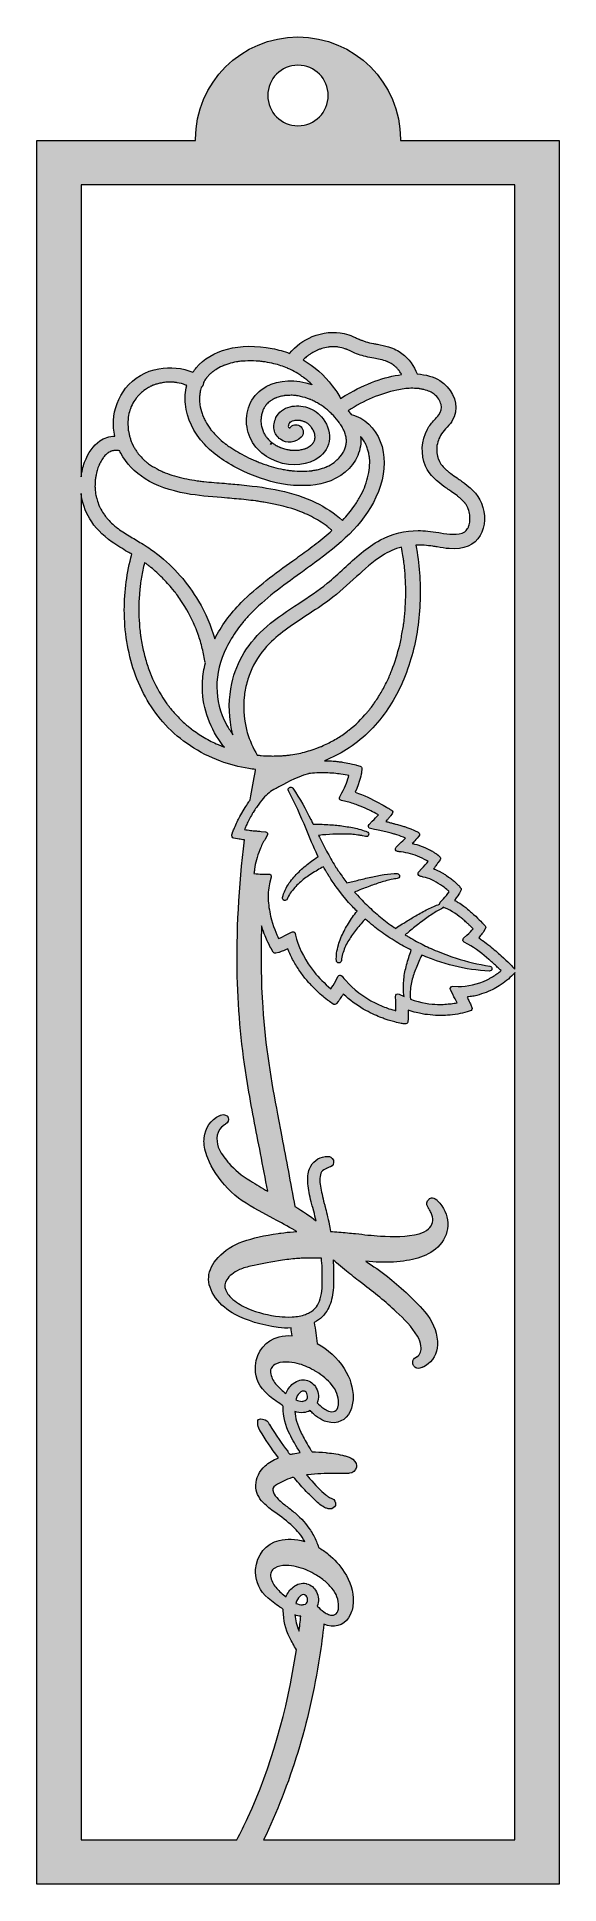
# Model space of a CAD drawing. Extents: x 1269 to 1731, y -1359 to 279.
import ezdxf

# ---------------------------------------------------------------- set-up
doc = ezdxf.new("R2010")
doc.units = 0
doc.header["$MEASUREMENT"] = 0
doc.layers.add('Layer 1', color=7, linetype='Continuous')

msp = doc.modelspace()

# ---------------------------------------------------------------- hatches: boundary and pattern name
at = {"layer": 'Layer 1', "true_color": 0x231f20}
h = msp.add_hatch(color=250, dxfattribs=at)
h.dxf.hatch_style = 2
edge = h.paths.add_edge_path()
edge.add_spline(control_points=[(1590.8, 186.6), (1590.8, 187), (1590.8, 187.4), (1590.8, 187.8), (1590.8, 237.9), (1550.1, 278.5), (1500, 278.5), (1449.9, 278.5), (1409.2, 237.9), (1409.2, 187.8), (1409.2, 187.4), (1409.2, 187), (1409.2, 186.6), (1409.2, 186.6), (1268.7, 186.6), (1268.7, 186.6), (1268.7, 186.6), (1268.7, -1358.5), (1268.7, -1358.5), (1268.7, -1358.5), (1731.3, -1358.5), (1731.3, -1358.5), (1731.3, -1358.5), (1731.3, 186.6), (1731.3, 186.6), (1731.3, 186.6), (1590.8, 186.6), (1590.8, 186.6)], knot_values=[0, 0, 0, 0, 1, 1, 1, 2, 2, 2, 3, 3, 3, 4, 4, 4, 5, 5, 5, 6, 6, 6, 7, 7, 7, 8, 8, 8, 9, 9, 9, 9], degree=3, periodic=1)
edge = h.paths.add_edge_path()
edge.add_spline(control_points=[(1500, 253.4), (1514.8, 253.4), (1526.8, 241.4), (1526.8, 226.6), (1526.8, 211.8), (1514.8, 199.8), (1500, 199.8), (1485.2, 199.8), (1473.2, 211.8), (1473.2, 226.6), (1473.2, 241.4), (1485.2, 253.4), (1500, 253.4)], knot_values=[0, 0, 0, 0, 1, 1, 1, 2, 2, 2, 3, 3, 3, 4, 4, 4, 4], degree=3, periodic=1)
edge = h.paths.add_edge_path()
edge.add_spline(control_points=[(1418.6, 147.5), (1418.6, 147.5), (1581.4, 147.5), (1581.4, 147.5), (1581.4, 147.5), (1692.2, 147.5), (1692.2, 147.5), (1692.2, 147.5), (1692.2, -547.7), (1692.2, -547.7), (1692.2, -547.7), (1692.1, -547.6), (1692.1, -547.6), (1692.1, -547.6), (1690.5, -545.8), (1690.5, -545.8), (1690.1, -545.4), (1686.1, -541.2), (1680, -535.8), (1678.5, -534.4), (1676.9, -532.9), (1675.2, -531.5), (1673.6, -530.1), (1671.8, -528.6), (1669.9, -527.1), (1667.8, -525.4), (1665.9, -523.9), (1664.1, -522.7), (1663.1, -522), (1662.1, -521.2), (1661, -520.5), (1661, -520.5), (1660.1, -520), (1660.1, -520), (1661.1, -518.9), (1662, -517.7), (1663, -516.4), (1663.8, -515.3), (1664.3, -514.6), (1664.6, -514.2), (1664.6, -514.1), (1664.7, -514.1), (1664.7, -514), (1664.7, -514), (1666, -512), (1666, -512), (1666.5, -511.2), (1666.4, -510.1), (1665.8, -509.4), (1665.8, -509.4), (1664.4, -507.9), (1664.4, -507.9), (1664.2, -507.5), (1660.8, -503.8), (1655.6, -499.1), (1655.6, -499.1), (1654.3, -498), (1654.3, -498), (1653.4, -497.2), (1652.5, -496.4), (1651.5, -495.5), (1651.5, -495.5), (1650.3, -494.5), (1650.3, -494.5), (1649.2, -493.6), (1648.1, -492.7), (1647, -491.9), (1645.3, -490.7), (1643.7, -489.5), (1642, -488.5), (1640.9, -487.8), (1639.8, -487.2), (1638.7, -486.7), (1641, -483.6), (1642.5, -481.3), (1643.2, -480.2), (1643.2, -480.2), (1644.4, -478.1), (1644.4, -478.1), (1644.9, -477.3), (1644.8, -476.2), (1644.1, -475.5), (1643.7, -475.1), (1643.4, -474.7), (1643, -474.2), (1642.3, -473.5), (1641.5, -472.7), (1640.6, -471.9), (1640.4, -471.7), (1640.1, -471.5), (1639.9, -471.2), (1639.4, -470.8), (1638.9, -470.3), (1638.3, -469.8), (1637.9, -469.4), (1637.3, -469), (1636.9, -468.6), (1636.3, -468.2), (1635.8, -467.8), (1635.3, -467.3), (1634.7, -466.9), (1634.1, -466.4), (1633.5, -466), (1633.5, -466), (1631.6, -464.7), (1631.6, -464.7), (1631.2, -464.4), (1630.8, -464.1), (1630.4, -463.9), (1630.4, -463.9), (1629.5, -463.4), (1629.5, -463.4), (1628.8, -462.9), (1628.1, -462.5), (1627.3, -462), (1626.5, -461.6), (1625.8, -461.2), (1625, -460.8), (1624.1, -460.4), (1623.3, -460), (1622.5, -459.7), (1621.7, -459.3), (1620.9, -459), (1620.1, -458.7), (1621.1, -457.4), (1622, -456.2), (1622.7, -455.2), (1623.5, -454.2), (1624, -453.4), (1624.3, -453), (1624.3, -453), (1625.9, -450.7), (1625.9, -450.7), (1626.5, -449.8), (1626.4, -448.5), (1625.5, -447.8), (1625.5, -447.8), (1624.5, -446.9), (1624.5, -446.9), (1624.3, -446.7), (1624.1, -446.6), (1622.6, -445.5), (1622.6, -445.5), (1622.1, -445.1), (1622.1, -445.1), (1621.4, -444.7), (1620.6, -444.2), (1619.8, -443.7), (1618.8, -443.1), (1617.8, -442.4), (1616.6, -441.9), (1611.6, -439.3), (1606.6, -437.5), (1601.3, -436.3), (1602.2, -435.3), (1603, -434.5), (1603.6, -433.8), (1604.8, -432.4), (1605.5, -431.6), (1605.5, -431.6), (1605.5, -431.6), (1607.1, -429.8), (1607.1, -429.8), (1607.5, -429.3), (1607.7, -428.6), (1607.6, -428), (1607.5, -427.3), (1607.1, -426.7), (1606.5, -426.4), (1606.5, -426.4), (1605.3, -425.7), (1605.3, -425.7), (1604.9, -425.5), (1601.8, -423.9), (1596.5, -422), (1596.5, -422), (1595.2, -421.6), (1595.2, -421.6), (1594.2, -421.3), (1593.2, -421), (1592.1, -420.6), (1592.1, -420.6), (1591.2, -420.4), (1591.2, -420.4), (1589.9, -420), (1588.5, -419.6), (1587, -419.2), (1586.1, -419), (1585.2, -418.8), (1584.3, -418.5), (1583.2, -418.2), (1582.2, -417.9), (1581.2, -417.7), (1580.1, -417.4), (1579, -417.1), (1577.9, -416.8), (1578.8, -415.8), (1579.6, -414.9), (1580.2, -414.1), (1580.4, -413.9), (1581.9, -412.1), (1582.1, -411.8), (1582.1, -411.8), (1583.5, -410), (1583.5, -410), (1583.9, -409.5), (1584, -408.8), (1583.9, -408.2), (1583.8, -407.6), (1583.4, -407.1), (1582.9, -406.7), (1582.9, -406.7), (1582.3, -406.4), (1582.3, -406.4), (1581.9, -406.2), (1581.5, -405.9), (1581.2, -405.7), (1580.7, -405.4), (1577.1, -403.2), (1571.7, -400.3), (1565.4, -396.9), (1558.5, -393.5), (1550.6, -390.9), (1555, -381.5), (1556.2, -373.5), (1556.2, -373.5), (1556.2, -373.5), (1556.7, -370.2), (1556.7, -370.2), (1556.8, -369), (1556.1, -368), (1555.1, -367.7), (1555.1, -367.7), (1551.9, -366.8), (1551.9, -366.8), (1551.5, -366.7), (1549.3, -366.1), (1545.8, -365.3), (1543.6, -364.9), (1541.5, -364.5), (1539.4, -364.2), (1538.2, -364), (1536.9, -363.8), (1535.6, -363.7), (1534.2, -363.5), (1532.8, -363.4), (1531.3, -363.2), (1529.1, -363.1), (1526.6, -362.9), (1523.5, -362.9), (1530.4, -360.2), (1536.9, -356.9), (1542.9, -353), (1556.5, -344.5), (1568.3, -333.1), (1578.1, -319.2), (1586.9, -306.8), (1594, -292.1), (1599.2, -275.6), (1603.9, -260.5), (1606.9, -244.1), (1607.9, -226.8), (1608.9, -210.8), (1608.1, -194.4), (1605.5, -178.1), (1605.2, -176), (1604.8, -174), (1604.4, -171.9), (1609.3, -171.7), (1614.4, -172.1), (1619.5, -172.9), (1620.8, -173.1), (1622.1, -173.3), (1623.3, -173.5), (1626.8, -174.1), (1630.4, -174.7), (1634, -175), (1646.8, -176.1), (1656.6, -172), (1661.5, -163.4), (1666, -155.5), (1666.5, -144.3), (1662.7, -134.8), (1659.1, -125.9), (1651.7, -119.8), (1644.9, -115.1), (1643.6, -114.1), (1642.2, -113.2), (1640.9, -112.3), (1639, -111), (1637.1, -109.7), (1635.3, -108.4), (1635, -108.1), (1634.7, -107.9), (1634.4, -107.7), (1634.4, -107.7), (1634.4, -107.6), (1634.3, -107.6), (1634.3, -107.6), (1633.7, -107.1), (1633.7, -107.1), (1633, -106.5), (1632.3, -106), (1631.6, -105.3), (1630.1, -104), (1628.9, -102.7), (1627.7, -101.4), (1627.7, -101.3), (1627.6, -101.2), (1627.5, -101.1), (1627.5, -101.1), (1627.5, -101.1), (1627.5, -101), (1627.5, -101), (1627.2, -100.7), (1627.2, -100.7), (1627, -100.5), (1626.9, -100.2), (1626.7, -100), (1626.2, -99.2), (1625.7, -98.5), (1625.3, -97.7), (1625.3, -97.7), (1624.7, -96.4), (1624.7, -96.4), (1624.7, -96.4), (1624.7, -96.4), (1624.7, -96.4), (1624.7, -96.4), (1624.7, -96.4), (1624.7, -96.4), (1624.7, -96.3), (1624.6, -96.1), (1624.5, -96), (1624.1, -94.9), (1623.8, -94), (1623.6, -93.1), (1622.6, -89.1), (1622.6, -84.7), (1623.9, -80.4), (1625, -76.5), (1627.1, -72.9), (1630.8, -68.9), (1634.7, -64.7), (1638.5, -60.1), (1639.5, -54), (1641.3, -43.4), (1635.7, -32.2), (1625.6, -26), (1620.2, -22.6), (1613.4, -20.7), (1605.5, -20.2), (1603.1, -13.1), (1598.5, -6.8), (1592.1, -2), (1588.8, 0.5), (1584.9, 2.5), (1580.3, 3.9), (1577.1, 4.9), (1573.7, 5.5), (1570.4, 6.1), (1569.2, 6.3), (1568, 6.6), (1566.8, 6.8), (1564.3, 7.3), (1562.2, 7.8), (1560.2, 8.4), (1559.2, 8.7), (1558.2, 9), (1557.2, 9.4), (1556.7, 9.6), (1556.3, 9.7), (1555.9, 9.9), (1555.9, 9.9), (1555, 10.2), (1555, 10.2), (1554.9, 10.3), (1554.7, 10.3), (1554.5, 10.4), (1554.3, 10.5), (1553.9, 10.7), (1553.9, 10.7), (1553.9, 10.7), (1551.8, 11.6), (1551.8, 11.6), (1550.7, 12.2), (1549.6, 12.7), (1548.5, 13.1), (1546.4, 14.1), (1543.8, 15.1), (1540.9, 15.7), (1531.9, 17.7), (1521.9, 16.7), (1512.7, 12.9), (1504.8, 9.6), (1498, 4.6), (1492.4, -1.9), (1487.7, -0.1), (1482.6, 1.3), (1477.2, 2.4), (1463.1, 5.1), (1449.3, 5), (1437.4, 1.9), (1426, -1.1), (1416.2, -6.9), (1409.9, -14.6), (1408.8, -15.9), (1407.8, -17.2), (1406.8, -18.7), (1397.6, -14.8), (1387, -13.6), (1376.7, -15.5), (1365.1, -17.6), (1354.4, -23.9), (1347.2, -32.9), (1340.8, -41), (1337.1, -50.9), (1336.5, -61.4), (1336.3, -66), (1336.6, -70.6), (1337.6, -75.2), (1332.8, -75.4), (1328.3, -76.8), (1324.5, -79.5), (1318.6, -83.6), (1314.1, -90), (1310.9, -98.4), (1309.4, -102.6), (1308.3, -106.9), (1307.8, -111.3), (1307.8, -111.3), (1307.8, 147.5), (1307.8, 147.5), (1307.8, 147.5), (1418.6, 147.5), (1418.6, 147.5)], knot_values=[0, 0, 0, 0, 1, 1, 1, 2, 2, 2, 3, 3, 3, 4, 4, 4, 5, 5, 5, 6, 6, 6, 7, 7, 7, 8, 8, 8, 9, 9, 9, 10, 10, 10, 11, 11, 11, 12, 12, 12, 13, 13, 13, 14, 14, 14, 15, 15, 15, 16, 16, 16, 17, 17, 17, 18, 18, 18, 19, 19, 19, 20, 20, 20, 21, 21, 21, 22, 22, 22, 23, 23, 23, 24, 24, 24, 25, 25, 25, 26, 26, 26, 27, 27, 27, 28, 28, 28, 29, 29, 29, 30, 30, 30, 31, 31, 31, 32, 32, 32, 33, 33, 33, 34, 34, 34, 35, 35, 35, 36, 36, 36, 37, 37, 37, 38, 38, 38, 39, 39, 39, 40, 40, 40, 41, 41, 41, 42, 42, 42, 43, 43, 43, 44, 44, 44, 45, 45, 45, 46, 46, 46, 47, 47, 47, 48, 48, 48, 49, 49, 49, 50, 50, 50, 51, 51, 51, 52, 52, 52, 53, 53, 53, 54, 54, 54, 55, 55, 55, 56, 56, 56, 57, 57, 57, 58, 58, 58, 59, 59, 59, 60, 60, 60, 61, 61, 61, 62, 62, 62, 63, 63, 63, 64, 64, 64, 65, 65, 65, 66, 66, 66, 67, 67, 67, 68, 68, 68, 69, 69, 69, 70, 70, 70, 71, 71, 71, 72, 72, 72, 73, 73, 73, 74, 74, 74, 75, 75, 75, 76, 76, 76, 77, 77, 77, 78, 78, 78, 79, 79, 79, 80, 80, 80, 81, 81, 81, 82, 82, 82, 83, 83, 83, 84, 84, 84, 85, 85, 85, 86, 86, 86, 87, 87, 87, 88, 88, 88, 89, 89, 89, 90, 90, 90, 91, 91, 91, 92, 92, 92, 93, 93, 93, 94, 94, 94, 95, 95, 95, 96, 96, 96, 97, 97, 97, 98, 98, 98, 99, 99, 99, 100, 100, 100, 101, 101, 101, 102, 102, 102, 103, 103, 103, 104, 104, 104, 105, 105, 105, 106, 106, 106, 107, 107, 107, 108, 108, 108, 109, 109, 109, 110, 110, 110, 111, 111, 111, 112, 112, 112, 113, 113, 113, 114, 114, 114, 115, 115, 115, 116, 116, 116, 117, 117, 117, 118, 118, 118, 119, 119, 119, 120, 120, 120, 121, 121, 121, 122, 122, 122, 123, 123, 123, 124, 124, 124, 125, 125, 125, 126, 126, 126, 127, 127, 127, 128, 128, 128, 129, 129, 129, 130, 130, 130, 131, 131, 131, 132, 132, 132, 133, 133, 133, 134, 134, 134, 135, 135, 135, 136, 136, 136, 137, 137, 137, 138, 138, 138, 139, 139, 139, 140, 140, 140, 141, 141, 141, 142, 142, 142, 143, 143, 143, 144, 144, 144, 145, 145, 145, 145], degree=3, periodic=1)
edge = h.paths.add_edge_path()
edge.add_spline(control_points=[(1635.2, -566.1), (1635.2, -566.1), (1637.1, -569.9), (1637.1, -569.9), (1638.6, -572.9), (1639.9, -575.5), (1640.9, -577.5), (1639.3, -577.8), (1637.6, -578.1), (1635.6, -578.3), (1634.1, -578.4), (1632.1, -578.7), (1630.1, -578.8), (1628.1, -578.9), (1625.9, -578.9), (1623.7, -578.9), (1617.8, -578.7), (1608.9, -577.8), (1599.6, -574.3), (1599.2, -571.5), (1599.2, -568.5), (1599.6, -565.3), (1599.8, -563.5), (1600.2, -561.6), (1600.6, -559.4), (1601, -557.7), (1601.5, -555.8), (1602.2, -553.6), (1603.3, -550), (1604.7, -546.3), (1606.4, -542.3), (1607.2, -540.4), (1608, -538.6), (1608.9, -536.8), (1608.9, -536.8), (1609.7, -535.2), (1609.7, -535.2), (1614.4, -537.3), (1619.1, -539), (1622.8, -540.3), (1622.8, -540.3), (1626.5, -541.5), (1626.5, -541.5), (1626.5, -541.5), (1634.3, -543.8), (1634.3, -543.8), (1634.3, -543.8), (1638.1, -544.8), (1638.1, -544.8), (1648.4, -547.4), (1659, -548.9), (1669.6, -549.4), (1670.7, -549.4), (1671.8, -548.6), (1671.9, -547.4), (1672, -546.3), (1671.2, -545.2), (1670, -545), (1659.7, -543.3), (1649.6, -541), (1640.1, -537.9), (1640.1, -537.9), (1636.4, -536.7), (1636.4, -536.7), (1636.4, -536.7), (1625.6, -532.7), (1625.6, -532.7), (1620, -530.4), (1615.6, -528.4), (1611.6, -526.4), (1607.2, -524.3), (1603.1, -522), (1598.2, -519.1), (1597.1, -518.5), (1596.1, -517.9), (1595, -517.2), (1596.3, -516.2), (1597.5, -515.1), (1598.7, -514.1), (1602, -511.4), (1605, -508.9), (1608.1, -506.6), (1609.7, -505.4), (1611.3, -504.2), (1612.9, -503), (1614.4, -501.9), (1616, -500.8), (1617.6, -499.7), (1619.6, -498.4), (1621, -497.5), (1622.5, -496.7), (1624, -495.8), (1625.6, -495), (1627.3, -494.3), (1628, -494), (1628.4, -493.4), (1628.6, -492.7), (1628.6, -492.7), (1629.7, -493.2), (1629.7, -493.2), (1636.5, -495.9), (1642.3, -500.3), (1646.1, -503.5), (1647.2, -504.4), (1648.3, -505.4), (1649.3, -506.3), (1649.3, -506.3), (1650.3, -507.2), (1650.3, -507.2), (1651, -507.8), (1651.6, -508.4), (1652.3, -509), (1652.3, -509), (1653.3, -510), (1653.3, -510), (1654, -510.7), (1654.6, -511.3), (1655.1, -511.8), (1653.8, -513.4), (1652, -515.5), (1649.7, -517.5), (1649.7, -517.5), (1646.8, -520.1), (1646.8, -520.1), (1646.3, -520.6), (1646, -521.3), (1646.1, -522), (1646.2, -522.7), (1646.6, -523.4), (1647.2, -523.7), (1647.2, -523.7), (1650.4, -525.5), (1650.4, -525.5), (1657.6, -529.3), (1663.9, -534.5), (1669.2, -539.1), (1669.2, -539.1), (1669.7, -539.5), (1669.7, -539.5), (1670.9, -540.6), (1672.1, -541.6), (1673.2, -542.6), (1674.4, -543.7), (1675.5, -544.8), (1676.6, -545.8), (1677.7, -546.9), (1678.9, -547.9), (1680, -549), (1679, -549.8), (1677.8, -550.8), (1676.3, -551.9), (1675.1, -552.7), (1673.7, -553.6), (1672.3, -554.5), (1671.6, -554.9), (1670.8, -555.4), (1670, -555.8), (1669.2, -556.2), (1668.4, -556.7), (1667.5, -557.1), (1659.3, -561.1), (1650.2, -563.2), (1641.8, -563), (1641.8, -563), (1637.2, -562.8), (1637.2, -562.8), (1636.4, -562.8), (1635.7, -563.2), (1635.3, -563.9), (1634.8, -564.5), (1634.8, -565.4), (1635.2, -566.1)], knot_values=[0, 0, 0, 0, 1, 1, 1, 2, 2, 2, 3, 3, 3, 4, 4, 4, 5, 5, 5, 6, 6, 6, 7, 7, 7, 8, 8, 8, 9, 9, 9, 10, 10, 10, 11, 11, 11, 12, 12, 12, 13, 13, 13, 14, 14, 14, 15, 15, 15, 16, 16, 16, 17, 17, 17, 18, 18, 18, 19, 19, 19, 20, 20, 20, 21, 21, 21, 22, 22, 22, 23, 23, 23, 24, 24, 24, 25, 25, 25, 26, 26, 26, 27, 27, 27, 28, 28, 28, 29, 29, 29, 30, 30, 30, 31, 31, 31, 32, 32, 32, 33, 33, 33, 34, 34, 34, 35, 35, 35, 36, 36, 36, 37, 37, 37, 38, 38, 38, 39, 39, 39, 40, 40, 40, 41, 41, 41, 42, 42, 42, 43, 43, 43, 44, 44, 44, 45, 45, 45, 46, 46, 46, 47, 47, 47, 48, 48, 48, 49, 49, 49, 50, 50, 50, 51, 51, 51, 52, 52, 52, 53, 53, 53, 54, 54, 54, 55, 55, 55, 56, 56, 56, 57, 57, 57, 57], degree=3, periodic=1)
edge = h.paths.add_edge_path()
edge.add_spline(control_points=[(1594.1, -572), (1594.1, -572), (1589.6, -569.8), (1589.6, -569.8), (1588.9, -569.4), (1588.1, -569.5), (1587.4, -569.9), (1586.8, -570.3), (1586.4, -571.1), (1586.4, -571.8), (1586.4, -571.8), (1586.6, -576.1), (1586.6, -576.1), (1586.7, -579.4), (1586.7, -582.3), (1586.7, -584.5), (1585, -584.1), (1583, -583.5), (1580.6, -582.7), (1577.6, -581.6), (1573.1, -580), (1568.3, -577.6), (1558.1, -572.5), (1548.9, -565.5), (1542.4, -557.8), (1541.2, -556.5), (1540.1, -555.2), (1539, -553.8), (1538.6, -553.3), (1538, -553), (1537.3, -553), (1537.2, -553), (1537.2, -553), (1537.1, -553), (1536.3, -553.1), (1535.7, -553.5), (1535.3, -554.2), (1535.3, -554.2), (1533.4, -557.9), (1533.4, -557.9), (1531.8, -561), (1530.3, -563.4), (1529.2, -565), (1523.5, -560.3), (1518.6, -555.4), (1514.3, -550), (1506.9, -540.9), (1501.4, -530.6), (1498.8, -521.1), (1498.4, -519.5), (1497.9, -517.8), (1497.5, -516.2), (1497.4, -515.5), (1496.9, -515), (1496.2, -514.7), (1495.6, -514.4), (1494.9, -514.4), (1494.3, -514.8), (1494.3, -514.8), (1490.7, -516.8), (1490.7, -516.8), (1487.6, -518.5), (1484.9, -519.7), (1482.7, -520.5), (1481, -516.9), (1477.9, -509.6), (1475.7, -500.6), (1475.2, -498.4), (1474.7, -495.7), (1474.3, -493.1), (1473.9, -490.4), (1473.7, -487.7), (1473.6, -485.3), (1473.5, -482.8), (1473.6, -480.2), (1473.8, -477.6), (1474.1, -475), (1474.6, -472.6), (1475.1, -470.5), (1475.1, -470.5), (1476.3, -466.2), (1476.3, -466.2), (1476.5, -465.5), (1476.4, -464.8), (1475.9, -464.2), (1475.5, -463.7), (1474.9, -463.3), (1474.2, -463.4), (1474.2, -463.4), (1468.2, -463.4), (1468.2, -463.4), (1465.8, -463.4), (1463.4, -463.2), (1461, -463), (1461.1, -461.9), (1461.3, -460.5), (1461.4, -459), (1461.8, -456.4), (1462.3, -453.7), (1463.1, -450.8), (1463.8, -448), (1464.8, -445), (1466.1, -441.8), (1467.6, -438.2), (1469.1, -435.2), (1470.8, -432.5), (1470.8, -432.5), (1472.8, -429.3), (1472.8, -429.3), (1473.2, -428.6), (1473.2, -427.8), (1472.9, -427.1), (1472.5, -426.4), (1471.8, -426), (1471.1, -425.9), (1471.1, -425.9), (1467.3, -425.6), (1467.3, -425.6), (1465.8, -425.5), (1464.4, -425.4), (1463.1, -425.2), (1463.1, -425.2), (1461.6, -425.1), (1461.6, -425.1), (1459.8, -424.9), (1458.2, -424.7), (1456.7, -424.5), (1456.7, -424.5), (1455, -424.3), (1455, -424.3), (1454.1, -424.2), (1453.3, -424.1), (1452.6, -424), (1452.6, -424), (1452.9, -423.3), (1452.9, -423.3), (1453.3, -422.4), (1453.7, -421.4), (1454.1, -420.4), (1454.7, -419.2), (1455.4, -417.7), (1456.2, -416.2), (1456.9, -414.7), (1457.7, -413.2), (1458.7, -411.5), (1459.2, -410.5), (1459.7, -409.6), (1460.2, -408.8), (1460.2, -408.8), (1461.2, -407.4), (1461.2, -407.4), (1462, -406), (1462.9, -404.7), (1463.8, -403.4), (1465.6, -400.7), (1467.4, -398.4), (1469.1, -396.5), (1472.6, -392.5), (1476.1, -389.7), (1479.9, -387.8), (1480.5, -387.6), (1481, -387.3), (1481.5, -387.1), (1481.8, -387), (1482.4, -386.7), (1483.1, -386.2), (1483.1, -386.2), (1483.1, -386.2), (1483.1, -386.2), (1483.1, -386.2), (1483.1, -386.2), (1483.1, -386.2), (1486.5, -384.1), (1497.9, -377.6), (1509.2, -374.6), (1509.2, -374.6), (1509.6, -374.4), (1509.6, -374.4), (1511.7, -374.2), (1514, -373.9), (1516.7, -373.8), (1519.4, -373.6), (1522, -373.6), (1524.5, -373.7), (1527.1, -373.7), (1529.4, -373.9), (1531.7, -374.1), (1534, -374.3), (1536.2, -374.6), (1538, -374.8), (1540.8, -375.2), (1543.2, -375.7), (1545.1, -376.1), (1544.2, -379.6), (1542.3, -385.5), (1538.9, -391.4), (1538.9, -391.4), (1537, -394.9), (1537, -394.9), (1536.6, -395.5), (1536.6, -396.2), (1536.9, -396.9), (1537.2, -397.5), (1537.7, -398), (1538.4, -398.1), (1538.4, -398.1), (1542.3, -399), (1542.3, -399), (1545.9, -399.9), (1549.4, -401), (1552.8, -402.3), (1556, -403.5), (1559, -404.8), (1561.8, -406.1), (1561.8, -406.1), (1562.8, -406.6), (1562.8, -406.6), (1565.1, -407.7), (1567.1, -408.7), (1568.9, -409.7), (1569.7, -410.1), (1570.5, -410.5), (1571.2, -410.9), (1569.8, -412.4), (1568, -414.3), (1565.8, -416.5), (1565.8, -416.5), (1563, -419.4), (1563, -419.4), (1562.4, -420), (1562.2, -420.8), (1562.4, -421.6), (1562.7, -422.4), (1563.3, -423), (1564.1, -423.1), (1564.1, -423.1), (1567.9, -423.9), (1567.9, -423.9), (1570.2, -424.3), (1572, -424.6), (1573.7, -425.1), (1575.5, -425.4), (1577.3, -425.9), (1579, -426.3), (1580.7, -426.7), (1582.1, -427.1), (1583.5, -427.5), (1583.5, -427.5), (1584.3, -427.7), (1584.3, -427.7), (1585.4, -428), (1586.5, -428.3), (1587.6, -428.7), (1590.3, -429.5), (1592.9, -430.4), (1595.3, -431.5), (1593.9, -432.9), (1592, -434.7), (1589.9, -436.7), (1589.9, -436.7), (1587, -439.6), (1587, -439.6), (1586.4, -440.2), (1586.1, -441.1), (1586.4, -441.9), (1586.6, -442.7), (1587.3, -443.3), (1588.1, -443.4), (1589.2, -443.6), (1590.3, -443.7), (1591.4, -443.8), (1597.1, -444.5), (1602.5, -446), (1607.9, -448.4), (1610.9, -449.8), (1613.4, -451.2), (1615.2, -452.3), (1613.7, -454), (1611.9, -456.2), (1609.7, -458.6), (1609.7, -458.6), (1606.9, -461.6), (1606.9, -461.6), (1606.4, -462.1), (1606.2, -462.9), (1606.4, -463.7), (1606.6, -464.4), (1607.2, -465), (1608, -465.2), (1608.9, -465.5), (1610, -465.7), (1611, -466), (1616.1, -467.1), (1621, -469.4), (1626.3, -472.9), (1628.7, -474.5), (1630.5, -475.9), (1631.9, -477.1), (1632.7, -477.8), (1633.5, -478.4), (1634.1, -479), (1632.4, -481.2), (1630.7, -483.4), (1628.8, -485.4), (1628.8, -485.4), (1626, -488.4), (1626, -488.4), (1625.6, -488.9), (1625.4, -489.6), (1625.5, -490.2), (1623.7, -490.8), (1622, -491.4), (1620.4, -492), (1618.5, -492.8), (1616.7, -493.7), (1615, -494.5), (1613.2, -495.4), (1611.4, -496.4), (1609.6, -497.4), (1607.8, -498.4), (1606.1, -499.3), (1604.3, -500.4), (1601.4, -502), (1598.5, -503.8), (1595.6, -505.6), (1595.6, -505.6), (1593.7, -506.8), (1593.7, -506.8), (1591.9, -507.9), (1590.1, -509), (1588.3, -510.2), (1588.3, -510.2), (1586.3, -511.5), (1586.3, -511.5), (1586, -511.3), (1585.7, -511.1), (1585.3, -510.8), (1581.1, -507.9), (1577, -504.7), (1573.2, -501.7), (1568.8, -498), (1565.2, -494.9), (1561.8, -491.5), (1558.6, -488.5), (1555.2, -485), (1551.2, -480.6), (1551.2, -480.6), (1550.1, -479.4), (1550.1, -479.4), (1551.7, -478.7), (1553.3, -478.1), (1554.8, -477.5), (1559.2, -475.8), (1562.7, -474.4), (1566.1, -473.2), (1568, -472.6), (1569.8, -471.9), (1571.7, -471.3), (1573.5, -470.7), (1575.4, -470.1), (1577.3, -469.6), (1579.2, -469.1), (1581, -468.6), (1582.7, -468.3), (1584.8, -467.8), (1586.5, -467.6), (1588, -467.4), (1589.2, -467.3), (1590.1, -466.3), (1590, -465.1), (1590, -464), (1589, -463), (1587.9, -463), (1584.4, -462.9), (1580.6, -463.2), (1576.3, -463.9), (1574.1, -464.3), (1572.2, -464.6), (1570.4, -464.9), (1568.6, -465.3), (1566.7, -465.7), (1564.8, -466.1), (1564.8, -466.1), (1564.4, -466.2), (1564.4, -466.2), (1560.6, -467), (1556.9, -467.9), (1552.3, -469), (1552.3, -469), (1543.4, -471.2), (1543.4, -471.2), (1543.4, -471.2), (1541.5, -468.8), (1541.5, -468.8), (1540.4, -467.3), (1539.3, -465.7), (1538.2, -464.1), (1538.2, -464.1), (1537.1, -462.6), (1537.1, -462.6), (1536.6, -461.8), (1536.1, -461.1), (1535.6, -460.4), (1535.6, -460.4), (1534.4, -458.5), (1534.4, -458.5), (1533.9, -457.8), (1533.4, -457.1), (1532.9, -456.3), (1530.3, -452.1), (1527.8, -447.6), (1525.3, -443), (1522.9, -438.3), (1520.5, -433.6), (1518.3, -429.1), (1518.3, -429.1), (1518.7, -429.1), (1518.7, -429.1), (1520.7, -428.8), (1522.8, -428.6), (1524.7, -428.5), (1528.9, -428.1), (1533, -428), (1536.8, -427.9), (1538.8, -427.9), (1540.7, -427.9), (1542.8, -428), (1544.9, -428), (1546.8, -428.1), (1548.7, -428.3), (1550.6, -428.5), (1552.5, -428.7), (1554.4, -429), (1555.4, -429.1), (1556.3, -429.3), (1557.2, -429.5), (1558.1, -429.7), (1559, -429.9), (1559.8, -430.1), (1561, -430.5), (1562.1, -429.8), (1562.5, -428.7), (1562.9, -427.6), (1562.3, -426.4), (1561.3, -425.9), (1559.6, -425.3), (1557.7, -424.6), (1555.6, -424), (1553.3, -423.3), (1551.5, -422.9), (1549.7, -422.5), (1547.7, -422.1), (1545.7, -421.7), (1543.6, -421.4), (1541.5, -421), (1539.4, -420.7), (1537.4, -420.5), (1533.5, -420), (1529.4, -419.7), (1524.7, -419.4), (1522.5, -419.3), (1520.4, -419.2), (1518.2, -419.2), (1517.2, -419.2), (1516.1, -419.2), (1515, -419.2), (1515, -419.2), (1513.5, -419.2), (1513.5, -419.2), (1513.5, -419.2), (1513.1, -418.5), (1513.1, -418.5), (1512.5, -417.3), (1512, -416.1), (1511.4, -414.9), (1507, -406.4), (1501.8, -396.4), (1495.3, -387.2), (1494.7, -386.3), (1493.3, -386), (1492.4, -386.6), (1491.4, -387.2), (1491, -388.5), (1491.6, -389.6), (1497.5, -400.4), (1502.4, -412), (1507.1, -423.2), (1510.3, -431), (1513.7, -439.1), (1517.4, -447), (1517.4, -447), (1517.7, -447.5), (1517.7, -447.5), (1517.8, -447.6), (1517.8, -447.7), (1517.9, -447.9), (1517.2, -448.3), (1516.6, -448.7), (1516, -449.1), (1513.9, -450.6), (1512.2, -451.8), (1510.8, -452.9), (1507.1, -455.7), (1503.8, -458.5), (1500.9, -461.3), (1499.2, -463), (1497.7, -464.5), (1496.4, -466.1), (1495.1, -467.6), (1493.6, -469.4), (1492.2, -471.3), (1489.4, -475.5), (1487.4, -479.7), (1486.3, -484.1), (1486, -485.2), (1486.6, -486.4), (1487.7, -486.7), (1488.8, -487.1), (1490, -486.6), (1490.5, -485.5), (1491.9, -482), (1494.1, -478.7), (1497.1, -475.4), (1498.3, -474), (1499.7, -472.6), (1501.3, -471.2), (1502.7, -469.9), (1504.3, -468.6), (1505.9, -467.4), (1508.8, -465.2), (1512.1, -463), (1516, -460.7), (1517.7, -459.6), (1519.4, -458.7), (1521.2, -457.7), (1521.7, -457.4), (1522.1, -457.2), (1522.6, -457), (1523.3, -458.4), (1524.1, -459.7), (1524.9, -461.1), (1525.4, -461.9), (1525.9, -462.8), (1526.4, -463.6), (1526.4, -463.6), (1527.7, -465.7), (1527.7, -465.7), (1528.2, -466.4), (1528.7, -467.2), (1529.2, -468), (1529.2, -468), (1530.4, -469.7), (1530.4, -469.7), (1531.4, -471.3), (1532.5, -473), (1533.7, -474.6), (1533.7, -474.6), (1536.1, -477.8), (1536.1, -477.8), (1536.1, -477.8), (1538.6, -481), (1538.6, -481), (1538.6, -481), (1543.7, -487.2), (1543.7, -487.2), (1546.9, -490.7), (1549.6, -493.7), (1552.3, -496.3), (1551.9, -496.7), (1551.6, -497.2), (1551.2, -497.6), (1549.9, -499.3), (1548.7, -501.1), (1547.5, -502.9), (1544.8, -506.8), (1542.6, -510.4), (1540.8, -514), (1539.7, -516.1), (1538.8, -518.1), (1538, -520), (1537.1, -522.2), (1536.4, -524.2), (1535.8, -526.2), (1534.3, -531.2), (1533.8, -535.7), (1534, -540.1), (1534.1, -541.3), (1535.1, -542.2), (1536.2, -542.2), (1536.2, -542.2), (1536.3, -542.2), (1536.3, -542.2), (1537.4, -542.2), (1538.4, -541.3), (1538.5, -540.1), (1538.6, -538.2), (1539, -536.2), (1539.5, -534.2), (1540.1, -532.3), (1540.8, -530.4), (1541.6, -528.5), (1542.3, -526.9), (1543.2, -525.1), (1544.3, -523.2), (1545.2, -521.6), (1546.3, -520), (1547.5, -518.2), (1549.6, -515.1), (1552, -512), (1554.9, -508.6), (1556.2, -507.1), (1557.5, -505.6), (1558.9, -504.1), (1558.9, -504.1), (1559.7, -503.3), (1559.7, -503.3), (1562.1, -505.5), (1564.5, -507.5), (1566.9, -509.4), (1570.3, -512.1), (1574.9, -515.7), (1579.8, -518.9), (1584.5, -522.1), (1589.4, -525), (1593.5, -527.3), (1596.1, -528.7), (1598.3, -529.8), (1600.4, -530.9), (1600.2, -531.6), (1599.9, -532.2), (1599.7, -532.9), (1598.9, -534.9), (1598.3, -537), (1597.6, -539), (1596.2, -543.6), (1595.2, -547.7), (1594.5, -551.6), (1594.1, -553.9), (1593.8, -556.1), (1593.7, -558.1), (1593.5, -560.4), (1593.4, -562.6), (1593.4, -564.8), (1593.4, -567.3), (1593.6, -569.7), (1594.1, -572)], knot_values=[0, 0, 0, 0, 1, 1, 1, 2, 2, 2, 3, 3, 3, 4, 4, 4, 5, 5, 5, 6, 6, 6, 7, 7, 7, 8, 8, 8, 9, 9, 9, 10, 10, 10, 11, 11, 11, 12, 12, 12, 13, 13, 13, 14, 14, 14, 15, 15, 15, 16, 16, 16, 17, 17, 17, 18, 18, 18, 19, 19, 19, 20, 20, 20, 21, 21, 21, 22, 22, 22, 23, 23, 23, 24, 24, 24, 25, 25, 25, 26, 26, 26, 27, 27, 27, 28, 28, 28, 29, 29, 29, 30, 30, 30, 31, 31, 31, 32, 32, 32, 33, 33, 33, 34, 34, 34, 35, 35, 35, 36, 36, 36, 37, 37, 37, 38, 38, 38, 39, 39, 39, 40, 40, 40, 41, 41, 41, 42, 42, 42, 43, 43, 43, 44, 44, 44, 45, 45, 45, 46, 46, 46, 47, 47, 47, 48, 48, 48, 49, 49, 49, 50, 50, 50, 51, 51, 51, 52, 52, 52, 53, 53, 53, 54, 54, 54, 55, 55, 55, 56, 56, 56, 57, 57, 57, 58, 58, 58, 59, 59, 59, 60, 60, 60, 61, 61, 61, 62, 62, 62, 63, 63, 63, 64, 64, 64, 65, 65, 65, 66, 66, 66, 67, 67, 67, 68, 68, 68, 69, 69, 69, 70, 70, 70, 71, 71, 71, 72, 72, 72, 73, 73, 73, 74, 74, 74, 75, 75, 75, 76, 76, 76, 77, 77, 77, 78, 78, 78, 79, 79, 79, 80, 80, 80, 81, 81, 81, 82, 82, 82, 83, 83, 83, 84, 84, 84, 85, 85, 85, 86, 86, 86, 87, 87, 87, 88, 88, 88, 89, 89, 89, 90, 90, 90, 91, 91, 91, 92, 92, 92, 93, 93, 93, 94, 94, 94, 95, 95, 95, 96, 96, 96, 97, 97, 97, 98, 98, 98, 99, 99, 99, 100, 100, 100, 101, 101, 101, 102, 102, 102, 103, 103, 103, 104, 104, 104, 105, 105, 105, 106, 106, 106, 107, 107, 107, 108, 108, 108, 109, 109, 109, 110, 110, 110, 111, 111, 111, 112, 112, 112, 113, 113, 113, 114, 114, 114, 115, 115, 115, 116, 116, 116, 117, 117, 117, 118, 118, 118, 119, 119, 119, 120, 120, 120, 121, 121, 121, 122, 122, 122, 123, 123, 123, 124, 124, 124, 125, 125, 125, 126, 126, 126, 127, 127, 127, 128, 128, 128, 129, 129, 129, 130, 130, 130, 131, 131, 131, 132, 132, 132, 133, 133, 133, 134, 134, 134, 135, 135, 135, 136, 136, 136, 137, 137, 137, 138, 138, 138, 139, 139, 139, 140, 140, 140, 141, 141, 141, 142, 142, 142, 143, 143, 143, 144, 144, 144, 145, 145, 145, 146, 146, 146, 147, 147, 147, 148, 148, 148, 149, 149, 149, 150, 150, 150, 151, 151, 151, 152, 152, 152, 153, 153, 153, 154, 154, 154, 155, 155, 155, 156, 156, 156, 157, 157, 157, 158, 158, 158, 159, 159, 159, 160, 160, 160, 161, 161, 161, 162, 162, 162, 163, 163, 163, 164, 164, 164, 165, 165, 165, 166, 166, 166, 167, 167, 167, 168, 168, 168, 169, 169, 169, 170, 170, 170, 171, 171, 171, 172, 172, 172, 173, 173, 173, 174, 174, 174, 175, 175, 175, 176, 176, 176, 177, 177, 177, 178, 178, 178, 179, 179, 179, 180, 180, 180, 181, 181, 181, 182, 182, 182, 183, 183, 183, 184, 184, 184, 185, 185, 185, 186, 186, 186, 187, 187, 187, 188, 188, 188, 189, 189, 189, 190, 190, 190, 191, 191, 191, 192, 192, 192, 193, 193, 193, 194, 194, 194, 195, 195, 195, 196, 196, 196, 197, 197, 197, 198, 198, 198, 199, 199, 199, 200, 200, 200, 201, 201, 201, 202, 202, 202, 203, 203, 203, 204, 204, 204, 205, 205, 205, 206, 206, 206, 207, 207, 207, 208, 208, 208, 209, 209, 209, 210, 210, 210, 211, 211, 211, 212, 212, 212, 213, 213, 213, 214, 214, 214, 215, 215, 215, 215], degree=3, periodic=1)
edge = h.paths.add_edge_path()
edge.add_spline(control_points=[(1440.9, -333.6), (1441.3, -335.2), (1441.6, -337), (1442.1, -338.9), (1442.2, -339.2), (1442.3, -339.5), (1442.4, -339.9), (1442.2, -339.6), (1441.9, -339.3), (1441.7, -339), (1440.7, -337.5), (1439.7, -336), (1438.8, -334.6), (1438, -333.3), (1437.2, -332), (1436.5, -330.7), (1431.1, -320.6), (1428.1, -309.2), (1428.1, -297.7), (1428, -286.2), (1430.9, -274.1), (1436.5, -262.7), (1439.2, -257.4), (1442.4, -252.1), (1446, -247), (1447.8, -244.5), (1449, -242.9), (1451.1, -240.4), (1453, -238.1), (1455, -235.8), (1457.3, -233.4), (1470.9, -219.1), (1486.2, -208.2), (1502.3, -196.6), (1506.4, -193.6), (1510.6, -190.6), (1514.7, -187.5), (1535.9, -171.9), (1557.6, -154.5), (1569.1, -129.5), (1575.5, -115.6), (1577.7, -101.7), (1575.6, -89.4), (1573.2, -76.2), (1565.8, -64.9), (1555.6, -59.4), (1552.9, -57.9), (1550, -56.8), (1547.2, -56.2), (1546.4, -55.1), (1545.5, -53.9), (1544.5, -52.7), (1558.5, -43.7), (1573, -37.5), (1587.5, -34.5), (1592.3, -33.5), (1595.7, -33), (1600, -32.9), (1602.2, -32.9), (1604.3, -32.9), (1606.2, -33.1), (1606.2, -33.1), (1607.4, -33.2), (1607.4, -33.2), (1607.6, -33.3), (1607.9, -33.3), (1608.4, -33.4), (1609.4, -33.6), (1610.4, -33.8), (1611.4, -34), (1615.7, -35.1), (1618.5, -36.3), (1620.8, -38.2), (1624, -40.9), (1625.9, -43.8), (1626.8, -47.3), (1627.6, -50.5), (1626.9, -53.5), (1624.7, -56.5), (1623.5, -58), (1622.3, -59.4), (1620.9, -60.9), (1618.7, -63.4), (1616.4, -66), (1614.7, -69.1), (1609.2, -79.3), (1608.6, -91.5), (1613.1, -101.8), (1616.7, -110.1), (1623.7, -115.9), (1630.1, -120.4), (1631.4, -121.3), (1632.8, -122.3), (1634.3, -123.3), (1636, -124.5), (1637.8, -125.7), (1639.6, -127), (1639.6, -127), (1640.9, -128), (1640.9, -128), (1640.9, -128), (1641.2, -128.2), (1641.2, -128.2), (1641.9, -128.8), (1642.7, -129.4), (1643.4, -130), (1644.8, -131.3), (1646.1, -132.6), (1647.3, -133.9), (1647.6, -134.3), (1647.9, -134.6), (1648.2, -134.9), (1648.2, -134.9), (1648.2, -135), (1648.3, -135), (1648.3, -135.1), (1648.4, -135.1), (1648.4, -135.2), (1648.4, -135.3), (1648.5, -135.4), (1648.5, -135.4), (1649.1, -136.1), (1649.5, -136.9), (1649.9, -137.6), (1650.7, -139), (1651.2, -140.5), (1651.7, -142.4), (1652.2, -144.6), (1652.3, -145.4), (1652.4, -147.6), (1652.4, -148.5), (1652.4, -149.5), (1652.3, -150.6), (1652.2, -151.5), (1652.2, -151.5), (1651.9, -152.7), (1651.8, -153.4), (1651.6, -154.1), (1651.4, -154.7), (1651.4, -154.7), (1651.2, -155.4), (1651.2, -155.4), (1651.1, -155.5), (1651, -155.8), (1651, -155.9), (1650.8, -156.3), (1650.5, -156.7), (1650.3, -157.1), (1649.5, -158.5), (1648.7, -159.3), (1647.7, -160), (1644.6, -162.1), (1641.3, -162.4), (1637.3, -162.3), (1633.3, -162.2), (1630.2, -161.7), (1626.2, -161), (1626.2, -161), (1624.8, -160.8), (1624.8, -160.8), (1617.8, -159.6), (1612, -159), (1606.6, -159), (1594.8, -159), (1583.4, -161.8), (1573, -167.3), (1560.8, -173.9), (1550.7, -183.3), (1540.8, -192.4), (1536, -196.9), (1531, -201.5), (1525.9, -205.7), (1518, -212.2), (1509.1, -218), (1500.6, -223.6), (1491.1, -229.8), (1481.2, -236.3), (1472.3, -243.9), (1456.3, -257.6), (1445.6, -275.1), (1441.4, -294.4), (1438.5, -307.2), (1438.4, -320.7), (1440.9, -333.6)], knot_values=[0, 0, 0, 0, 1, 1, 1, 2, 2, 2, 3, 3, 3, 4, 4, 4, 5, 5, 5, 6, 6, 6, 7, 7, 7, 8, 8, 8, 9, 9, 9, 10, 10, 10, 11, 11, 11, 12, 12, 12, 13, 13, 13, 14, 14, 14, 15, 15, 15, 16, 16, 16, 17, 17, 17, 18, 18, 18, 19, 19, 19, 20, 20, 20, 21, 21, 21, 22, 22, 22, 23, 23, 23, 24, 24, 24, 25, 25, 25, 26, 26, 26, 27, 27, 27, 28, 28, 28, 29, 29, 29, 30, 30, 30, 31, 31, 31, 32, 32, 32, 33, 33, 33, 34, 34, 34, 35, 35, 35, 36, 36, 36, 37, 37, 37, 38, 38, 38, 39, 39, 39, 40, 40, 40, 41, 41, 41, 42, 42, 42, 43, 43, 43, 44, 44, 44, 45, 45, 45, 46, 46, 46, 47, 47, 47, 48, 48, 48, 49, 49, 49, 50, 50, 50, 51, 51, 51, 52, 52, 52, 53, 53, 53, 54, 54, 54, 55, 55, 55, 56, 56, 56, 57, 57, 57, 58, 58, 58, 59, 59, 59, 60, 60, 60, 61, 61, 61, 61], degree=3, periodic=1)
edge = h.paths.add_edge_path()
edge.add_spline(control_points=[(1338.5, -155.6), (1337.6, -154.9), (1336.7, -154.1), (1335.9, -153.3), (1334.4, -152), (1332.9, -150.5), (1331.6, -149), (1330.9, -148.3), (1330.3, -147.5), (1329.8, -146.9), (1329.7, -146.8), (1329.6, -146.7), (1329.5, -146.5), (1329.5, -146.5), (1329.4, -146.5), (1329.4, -146.4), (1329.1, -146), (1328.7, -145.5), (1328.4, -145), (1327.3, -143.4), (1326.3, -141.8), (1325.4, -140.1), (1324.9, -139.3), (1324.5, -138.5), (1324.2, -137.8), (1324.2, -137.8), (1323.6, -136.5), (1323.6, -136.5), (1323.6, -136.4), (1323.6, -136.4), (1323.6, -136.4), (1323.5, -136.2), (1323.4, -135.9), (1323.3, -135.8), (1322.6, -133.9), (1322, -132.1), (1321.6, -130.4), (1321.3, -129.5), (1321.1, -128.6), (1321, -127.7), (1321, -127.7), (1320.7, -126.5), (1320.7, -126.5), (1320.7, -126.3), (1320.6, -126), (1320.6, -125.8), (1320.6, -125.8), (1320.6, -125.7), (1320.6, -125.6), (1320.6, -125.6), (1320.5, -125.3), (1320.5, -125.3), (1320.5, -125.2), (1320.5, -125.1), (1320.5, -125), (1320.5, -125), (1320.5, -125), (1320.5, -125), (1320.5, -125), (1320.3, -123.1), (1320.3, -123.1), (1320.2, -122), (1320.2, -121), (1320.1, -119.9), (1320.1, -118.1), (1320.2, -116.2), (1320.4, -114.2), (1320.4, -114.2), (1320.4, -113.8), (1320.4, -113.8), (1320.4, -113.5), (1320.5, -113.2), (1320.5, -113), (1320.5, -112.9), (1320.5, -112.8), (1320.5, -112.8), (1320.5, -112.8), (1320.6, -112.2), (1320.6, -112.2), (1320.8, -111.2), (1321, -110.2), (1321.2, -109.2), (1321.5, -107.5), (1321.9, -105.9), (1322.4, -104.5), (1322.6, -103.7), (1322.9, -103), (1323.2, -102.2), (1323.2, -102.2), (1323.7, -100.9), (1323.7, -100.9), (1323.7, -100.9), (1323.7, -100.9), (1323.7, -100.8), (1323.8, -100.7), (1323.8, -100.6), (1323.9, -100.5), (1324.5, -99.1), (1325.3, -97.7), (1326.1, -96.3), (1326.4, -95.7), (1326.8, -95.1), (1327.3, -94.5), (1327.3, -94.5), (1327.3, -94.4), (1327.3, -94.4), (1327.3, -94.4), (1327.4, -94.4), (1327.4, -94.4), (1327.6, -94.2), (1327.7, -94), (1327.9, -93.7), (1327.9, -93.7), (1328.2, -93.3), (1328.2, -93.3), (1328.7, -92.7), (1329.2, -92.2), (1329.7, -91.7), (1329.9, -91.6), (1330.1, -91.4), (1330.2, -91.3), (1330.4, -91.1), (1330.6, -91), (1330.8, -90.8), (1331, -90.6), (1331.2, -90.5), (1331.3, -90.3), (1331.4, -90.3), (1331.4, -90.3), (1331.4, -90.3), (1331.4, -90.3), (1332.2, -89.8), (1332.2, -89.8), (1332.4, -89.6), (1332.6, -89.6), (1332.8, -89.5), (1333.2, -89.3), (1333.7, -89.1), (1334.2, -88.7), (1334.5, -88.6), (1334.8, -88.5), (1335.2, -88.4), (1335.4, -88.4), (1335.7, -88.3), (1335.9, -88.3), (1336.2, -88.2), (1336.5, -88.2), (1336.7, -88.1), (1336.9, -88.1), (1337, -88.1), (1337.1, -88), (1337.1, -88), (1337.3, -88), (1337.3, -88), (1337.6, -88), (1338, -88), (1338.4, -88), (1338.7, -88), (1339.1, -88), (1339.3, -88), (1339.4, -88), (1339.5, -88), (1339.7, -88), (1339.9, -88), (1340.1, -88), (1340.3, -88), (1340.4, -88), (1340.4, -88), (1340.4, -88), (1340.6, -88.1), (1340.8, -88.1), (1340.9, -88.1), (1341.3, -88.2), (1341.6, -88.3), (1341.9, -88.4), (1341.9, -88.4), (1342, -88.4), (1342, -88.4), (1342.3, -89), (1342.6, -89.7), (1343, -90.3), (1347.7, -99.4), (1355.2, -107.3), (1364.7, -113.2), (1374.7, -119.3), (1386.5, -123.5), (1400.9, -126.2), (1411.3, -128.1), (1421.9, -128.9), (1432.1, -129.7), (1432.1, -129.7), (1437.4, -130.2), (1437.4, -130.2), (1442.5, -130.6), (1448.3, -131.1), (1454, -131.7), (1456.7, -132), (1459.5, -132.4), (1462.3, -132.7), (1462.3, -132.7), (1462.3, -132.7), (1462.3, -132.7), (1462.4, -132.7), (1462.4, -132.7), (1462.5, -132.7), (1462.5, -132.7), (1463.6, -132.9), (1463.6, -132.9), (1464.2, -133), (1464.9, -133.1), (1465.6, -133.2), (1467, -133.4), (1468.4, -133.6), (1469.8, -133.9), (1482, -135.9), (1492.4, -138.5), (1501.6, -142), (1502.2, -142.2), (1502.8, -142.5), (1503.5, -142.8), (1503.5, -142.8), (1503.9, -142.9), (1503.9, -142.9), (1504.2, -143), (1504.6, -143.1), (1504.9, -143.2), (1505.1, -143.3), (1505.3, -143.5), (1505.5, -143.6), (1505.5, -143.6), (1505.6, -143.6), (1505.6, -143.6), (1505.8, -143.7), (1506.1, -143.8), (1506.4, -144), (1507.1, -144.3), (1507.7, -144.5), (1508.4, -144.8), (1510.8, -146), (1513.2, -147.2), (1515.5, -148.5), (1517.8, -149.8), (1520.1, -151.2), (1522.4, -152.8), (1523.5, -153.6), (1524.6, -154.3), (1525.7, -155.2), (1525.7, -155.2), (1525.8, -155.2), (1525.9, -155.3), (1525.9, -155.3), (1525.9, -155.3), (1525.9, -155.3), (1526, -155.4), (1526.1, -155.5), (1526.2, -155.6), (1526.2, -155.6), (1526.7, -155.9), (1526.7, -155.9), (1527, -156.2), (1527.3, -156.4), (1527.6, -156.7), (1527.6, -156.7), (1528.2, -157.2), (1528.2, -157.2), (1528.9, -157.7), (1529.5, -158.3), (1530.1, -158.9), (1527.9, -160.9), (1525.6, -162.9), (1523.2, -164.9), (1518.3, -168.9), (1514.1, -172.1), (1508.9, -175.9), (1504.5, -179.2), (1500, -182.5), (1495.5, -185.7), (1479.8, -197), (1463.5, -208.7), (1449.7, -222.8), (1439.8, -232.9), (1431.9, -243.7), (1426.2, -254.9), (1422.8, -243.2), (1418, -232), (1411.8, -221.4), (1402.4, -205.5), (1389.9, -191.2), (1375.7, -180.1), (1372.5, -177.6), (1369, -175.1), (1364.6, -172.3), (1364, -171.8), (1363.4, -171.4), (1362.7, -171.1), (1359.1, -168.8), (1355.4, -166.7), (1351.8, -164.5), (1348.1, -162.3), (1344.1, -159.8), (1340.6, -157.2), (1340.4, -157.1), (1340.2, -156.9), (1339.9, -156.7), (1339.9, -156.7), (1339.7, -156.5), (1339.6, -156.4), (1339.5, -156.4), (1339.3, -156.2), (1339.3, -156.2), (1339.3, -156.2), (1339.2, -156.1), (1339.2, -156.1), (1339.2, -156.1), (1339.2, -156.1), (1339.2, -156.1), (1338.9, -155.9), (1338.7, -155.7), (1338.5, -155.6)], knot_values=[0, 0, 0, 0, 1, 1, 1, 2, 2, 2, 3, 3, 3, 4, 4, 4, 5, 5, 5, 6, 6, 6, 7, 7, 7, 8, 8, 8, 9, 9, 9, 10, 10, 10, 11, 11, 11, 12, 12, 12, 13, 13, 13, 14, 14, 14, 15, 15, 15, 16, 16, 16, 17, 17, 17, 18, 18, 18, 19, 19, 19, 20, 20, 20, 21, 21, 21, 22, 22, 22, 23, 23, 23, 24, 24, 24, 25, 25, 25, 26, 26, 26, 27, 27, 27, 28, 28, 28, 29, 29, 29, 30, 30, 30, 31, 31, 31, 32, 32, 32, 33, 33, 33, 34, 34, 34, 35, 35, 35, 36, 36, 36, 37, 37, 37, 38, 38, 38, 39, 39, 39, 40, 40, 40, 41, 41, 41, 42, 42, 42, 43, 43, 43, 44, 44, 44, 45, 45, 45, 46, 46, 46, 47, 47, 47, 48, 48, 48, 49, 49, 49, 50, 50, 50, 51, 51, 51, 52, 52, 52, 53, 53, 53, 54, 54, 54, 55, 55, 55, 56, 56, 56, 57, 57, 57, 58, 58, 58, 59, 59, 59, 60, 60, 60, 61, 61, 61, 62, 62, 62, 63, 63, 63, 64, 64, 64, 65, 65, 65, 66, 66, 66, 67, 67, 67, 68, 68, 68, 69, 69, 69, 70, 70, 70, 71, 71, 71, 72, 72, 72, 73, 73, 73, 74, 74, 74, 75, 75, 75, 76, 76, 76, 77, 77, 77, 78, 78, 78, 79, 79, 79, 80, 80, 80, 81, 81, 81, 82, 82, 82, 83, 83, 83, 84, 84, 84, 85, 85, 85, 86, 86, 86, 87, 87, 87, 88, 88, 88, 89, 89, 89, 90, 90, 90, 91, 91, 91, 92, 92, 92, 93, 93, 93, 94, 94, 94, 95, 95, 95, 96, 96, 96, 97, 97, 97, 98, 98, 98, 99, 99, 99, 100, 100, 100, 101, 101, 101, 102, 102, 102, 103, 103, 103, 104, 104, 104, 105, 105, 105, 106, 106, 106, 106], degree=3, periodic=1)
edge = h.paths.add_edge_path()
edge.add_spline(control_points=[(1391.7, -27.7), (1392.1, -27.8), (1392.5, -27.8), (1392.9, -27.9), (1395.5, -28.4), (1398, -29), (1400.4, -30), (1400.7, -30.1), (1401, -30.2), (1401.4, -30.3), (1401.4, -30.3), (1401.4, -30.3), (1401.4, -30.3), (1401.4, -30.3), (1401.5, -30.4), (1401.5, -30.4), (1401.5, -30.4), (1401.5, -30.4), (1401.5, -30.4), (1400, -35.8), (1399.6, -41.3), (1400.2, -47), (1401.5, -59.7), (1407.4, -72), (1417.1, -82.5), (1424.7, -90.7), (1434.7, -97.9), (1447.9, -104.6), (1460.4, -110.9), (1473, -115.2), (1485.3, -117.5), (1500, -120.1), (1513.2, -119.7), (1524.4, -116.4), (1537.3, -112.7), (1548.3, -103.5), (1552.9, -92.4), (1555.3, -87), (1556.1, -81.2), (1555.4, -75.6), (1555.7, -75.8), (1555.9, -76), (1556.1, -76.3), (1556.1, -76.3), (1556.4, -76.7), (1556.4, -76.7), (1556.5, -76.7), (1556.5, -76.8), (1556.5, -76.8), (1556.6, -76.9), (1556.6, -76.9), (1556.6, -76.9), (1556.6, -76.9), (1557.1, -77.6), (1557.1, -77.6), (1557.9, -78.8), (1558.7, -80), (1559.3, -81.1), (1559.6, -81.6), (1559.8, -82.2), (1560.1, -82.7), (1560.3, -83), (1560.4, -83.4), (1560.6, -83.9), (1561.2, -85.1), (1561.6, -86.4), (1562, -87.7), (1562.3, -88.9), (1562.6, -90.1), (1562.9, -91.3), (1563, -92), (1563.1, -92.7), (1563.2, -93.4), (1563.2, -93.4), (1563.3, -93.7), (1563.3, -93.7), (1563.3, -94.1), (1563.4, -94.4), (1563.4, -94.8), (1563.6, -97.3), (1563.6, -100.1), (1563.3, -103.3), (1562.8, -108.8), (1561.1, -115.3), (1558.8, -121.1), (1557.9, -123.3), (1556.4, -126.5), (1554.9, -129.1), (1553.4, -131.8), (1551.6, -134.6), (1549.7, -137.4), (1546.8, -141.5), (1543.3, -145.7), (1539.4, -149.9), (1532.3, -143.6), (1524.3, -138.3), (1515.5, -134), (1505.9, -129.5), (1495.4, -126), (1483.5, -123.4), (1473.8, -121.3), (1463.4, -119.8), (1449.8, -118.4), (1444.8, -117.9), (1439.7, -117.5), (1434.8, -117.1), (1428.8, -116.7), (1422.7, -116.2), (1416.5, -115.5), (1415.1, -115.3), (1413.6, -115.2), (1412, -115), (1412, -115), (1411.7, -114.9), (1411.7, -114.9), (1411.7, -114.9), (1411.6, -114.9), (1411.6, -114.9), (1411.5, -114.9), (1411.5, -114.9), (1411.4, -114.9), (1411.4, -114.9), (1411.4, -114.9), (1411.4, -114.9), (1411.2, -114.9), (1411.1, -114.8), (1410.7, -114.8), (1409.9, -114.7), (1409.1, -114.6), (1408.3, -114.4), (1405.1, -113.9), (1402.3, -113.4), (1399.5, -112.8), (1393.1, -111.4), (1387.5, -109.8), (1382.3, -107.7), (1382.3, -107.7), (1381.2, -107.2), (1381.2, -107.2), (1381.1, -107.2), (1381, -107.2), (1380.9, -107.1), (1380.4, -106.9), (1379.9, -106.7), (1379.4, -106.4), (1379.4, -106.4), (1378.9, -106.2), (1378.9, -106.2), (1377.6, -105.6), (1376.3, -105), (1375.1, -104.3), (1372.4, -102.9), (1369.9, -101.3), (1367.5, -99.7), (1367.3, -99.5), (1367.1, -99.4), (1366.9, -99.2), (1366.9, -99.2), (1366.5, -98.9), (1366.5, -98.9), (1366.5, -98.9), (1366.4, -98.9), (1366.4, -98.9), (1366.4, -98.8), (1366.3, -98.8), (1366.3, -98.8), (1366.2, -98.7), (1366.2, -98.7), (1366.1, -98.6), (1365.9, -98.5), (1365.7, -98.3), (1365.5, -98.1), (1364.6, -97.4), (1363.8, -96.7), (1363, -95.9), (1361.6, -94.6), (1360.2, -93), (1358.7, -91.2), (1358.7, -91.2), (1358.6, -91.1), (1358.5, -91), (1358.5, -91), (1358.2, -90.5), (1358.2, -90.5), (1357.8, -90.1), (1357.5, -89.6), (1357.2, -89.2), (1356.6, -88.3), (1356, -87.4), (1355.5, -86.5), (1354.9, -85.5), (1354.4, -84.6), (1353.9, -83.6), (1353.9, -83.6), (1352.9, -81.5), (1352.9, -81.5), (1352.9, -81.4), (1352.8, -81.2), (1352.7, -81.1), (1352.8, -81.2), (1352.8, -81.3), (1352.8, -81.2), (1352.8, -81.2), (1352.3, -79.9), (1352.3, -79.9), (1352.1, -79.4), (1351.9, -78.9), (1351.7, -78.4), (1351.4, -77.4), (1351.1, -76.4), (1350.8, -75.4), (1350.5, -74.3), (1350.3, -73.3), (1350.1, -72.2), (1350, -71.7), (1349.9, -71.3), (1349.8, -70.8), (1349.8, -70.8), (1349.6, -69.9), (1349.6, -69.9), (1349.4, -67.4), (1349.3, -65.6), (1349.3, -63.8), (1349.3, -62.8), (1349.3, -61.7), (1349.4, -60.7), (1349.4, -60.2), (1349.5, -59.6), (1349.5, -59.3), (1349.5, -59.2), (1349.6, -58.9), (1349.6, -58.6), (1349.6, -58.5), (1349.6, -58.5), (1349.6, -58.4), (1350, -56.3), (1350.4, -54.3), (1351.1, -52.4), (1351.4, -51.4), (1351.7, -50.5), (1352, -49.6), (1352.2, -49.4), (1352.3, -49.1), (1352.3, -48.9), (1352.3, -48.9), (1353, -47.5), (1353, -47.5), (1354, -45.6), (1355.1, -43.7), (1356.2, -42.1), (1356.3, -42), (1356.4, -41.9), (1356.5, -41.8), (1356.5, -41.8), (1356.7, -41.6), (1356.7, -41.6), (1356.8, -41.4), (1356.9, -41.3), (1356.9, -41.3), (1357.2, -40.9), (1357.5, -40.5), (1357.8, -40.2), (1358.6, -39.3), (1359.3, -38.5), (1360.1, -37.7), (1361, -37), (1361.8, -36.2), (1362.8, -35.4), (1363, -35.3), (1363.1, -35.2), (1363.2, -35.1), (1363.2, -35.1), (1363.4, -35), (1363.4, -34.9), (1363.9, -34.5), (1364.4, -34.2), (1365, -33.8), (1366, -33.1), (1367.2, -32.4), (1368.4, -31.8), (1368.8, -31.5), (1369.2, -31.3), (1369.6, -31.1), (1369.6, -31.1), (1369.9, -31), (1369.9, -31), (1370.1, -30.9), (1370.2, -30.8), (1370.4, -30.8), (1370.4, -30.8), (1370.8, -30.6), (1370.8, -30.6), (1370.8, -30.6), (1371, -30.5), (1371.1, -30.4), (1371.2, -30.4), (1371.4, -30.3), (1371.5, -30.2), (1372.2, -29.9), (1373.2, -29.6), (1374.1, -29.3), (1374.1, -29.3), (1374.8, -29.1), (1374.8, -29.1), (1376.2, -28.7), (1377.4, -28.4), (1378.6, -28.2), (1379.3, -28), (1380, -27.9), (1380.7, -27.8), (1380.7, -27.8), (1381.5, -27.7), (1381.5, -27.7), (1381.7, -27.7), (1381.8, -27.6), (1381.8, -27.6), (1383.1, -27.5), (1384.4, -27.4), (1385.8, -27.4), (1387, -27.4), (1388.4, -27.4), (1389.7, -27.5), (1390.2, -27.6), (1390.6, -27.6), (1391, -27.6), (1391, -27.6), (1391.6, -27.7), (1391.6, -27.7), (1391.6, -27.7), (1391.6, -27.7), (1391.6, -27.7), (1391.6, -27.7), (1391.7, -27.7), (1391.7, -27.7)], knot_values=[0, 0, 0, 0, 1, 1, 1, 2, 2, 2, 3, 3, 3, 4, 4, 4, 5, 5, 5, 6, 6, 6, 7, 7, 7, 8, 8, 8, 9, 9, 9, 10, 10, 10, 11, 11, 11, 12, 12, 12, 13, 13, 13, 14, 14, 14, 15, 15, 15, 16, 16, 16, 17, 17, 17, 18, 18, 18, 19, 19, 19, 20, 20, 20, 21, 21, 21, 22, 22, 22, 23, 23, 23, 24, 24, 24, 25, 25, 25, 26, 26, 26, 27, 27, 27, 28, 28, 28, 29, 29, 29, 30, 30, 30, 31, 31, 31, 32, 32, 32, 33, 33, 33, 34, 34, 34, 35, 35, 35, 36, 36, 36, 37, 37, 37, 38, 38, 38, 39, 39, 39, 40, 40, 40, 41, 41, 41, 42, 42, 42, 43, 43, 43, 44, 44, 44, 45, 45, 45, 46, 46, 46, 47, 47, 47, 48, 48, 48, 49, 49, 49, 50, 50, 50, 51, 51, 51, 52, 52, 52, 53, 53, 53, 54, 54, 54, 55, 55, 55, 56, 56, 56, 57, 57, 57, 58, 58, 58, 59, 59, 59, 60, 60, 60, 61, 61, 61, 62, 62, 62, 63, 63, 63, 64, 64, 64, 65, 65, 65, 66, 66, 66, 67, 67, 67, 68, 68, 68, 69, 69, 69, 70, 70, 70, 71, 71, 71, 72, 72, 72, 73, 73, 73, 74, 74, 74, 75, 75, 75, 76, 76, 76, 77, 77, 77, 78, 78, 78, 79, 79, 79, 80, 80, 80, 81, 81, 81, 82, 82, 82, 83, 83, 83, 84, 84, 84, 85, 85, 85, 86, 86, 86, 87, 87, 87, 88, 88, 88, 89, 89, 89, 90, 90, 90, 91, 91, 91, 92, 92, 92, 93, 93, 93, 94, 94, 94, 95, 95, 95, 96, 96, 96, 97, 97, 97, 98, 98, 98, 99, 99, 99, 100, 100, 100, 101, 101, 101, 102, 102, 102, 103, 103, 103, 104, 104, 104, 105, 105, 105, 106, 106, 106, 107, 107, 107, 108, 108, 108, 109, 109, 109, 110, 110, 110, 111, 111, 111, 111], degree=3, periodic=1)
edge = h.paths.add_edge_path()
edge.add_spline(control_points=[(1433, -13.2), (1433.2, -13.1), (1433.4, -13), (1433.6, -12.9), (1433.7, -12.9), (1433.8, -12.8), (1433.9, -12.8), (1433.9, -12.8), (1434.4, -12.6), (1434.4, -12.6), (1434.7, -12.5), (1434.9, -12.4), (1435.3, -12.3), (1436.4, -11.8), (1437.5, -11.5), (1438.6, -11.1), (1440.9, -10.5), (1443.2, -9.9), (1445.5, -9.5), (1446, -9.4), (1446.5, -9.3), (1447.2, -9.2), (1447.2, -9.2), (1448.1, -9.1), (1448.1, -9.1), (1449.8, -8.9), (1451.5, -8.8), (1453.2, -8.7), (1456.4, -8.5), (1459.7, -8.5), (1462.8, -8.7), (1464.3, -8.8), (1465.8, -8.9), (1467.2, -9), (1467.9, -9.1), (1468.5, -9.2), (1469.1, -9.3), (1469.1, -9.3), (1469.4, -9.3), (1469.4, -9.3), (1469.4, -9.3), (1469.4, -9.3), (1469.4, -9.3), (1469.5, -9.3), (1469.5, -9.3), (1469.5, -9.3), (1469.5, -9.3), (1470.8, -9.5), (1470.8, -9.5), (1473.6, -10), (1476.1, -10.5), (1478.6, -11.1), (1482.8, -12.1), (1486.8, -13.4), (1490.6, -15), (1490.7, -15), (1490.7, -15), (1490.7, -15), (1490.8, -15.1), (1490.9, -15.1), (1491, -15.2), (1491, -15.2), (1492, -15.6), (1492, -15.6), (1492.5, -15.8), (1492.9, -16), (1493.4, -16.3), (1493.4, -16.3), (1493.8, -16.5), (1493.8, -16.5), (1495.7, -17.4), (1497.7, -18.5), (1499.8, -19.8), (1501, -20.6), (1502.2, -21.4), (1503.5, -22.3), (1504, -22.7), (1504.5, -23), (1505, -23.4), (1505, -23.4), (1506, -24.1), (1506, -24.1), (1506, -24.1), (1506, -24.1), (1506, -24.1), (1506, -24.1), (1506, -24.1), (1506, -24.1), (1506, -24.1), (1506.1, -24.2), (1506.2, -24.3), (1508.3, -25.9), (1510.2, -27.6), (1512.2, -29.5), (1512.3, -29.5), (1512.3, -29.6), (1512.4, -29.7), (1512.3, -29.6), (1512.3, -29.6), (1512.2, -29.6), (1498, -24.6), (1483.3, -25.2), (1471.9, -31.3), (1465.7, -34.6), (1460.8, -39.7), (1458, -45.6), (1455.1, -51.6), (1453.9, -58.2), (1454.5, -64.7), (1455.2, -71.6), (1457.5, -77.9), (1461.1, -82.9), (1465.2, -88.4), (1470.4, -92.8), (1476.4, -95.8), (1489.3, -102.1), (1504.2, -102.3), (1515.2, -96.3), (1522, -92.6), (1526.6, -86.5), (1527.6, -80), (1528.6, -73.2), (1526.7, -65.9), (1522.3, -60), (1518.6, -55.1), (1514, -51.7), (1508.4, -49.9), (1503.4, -48.2), (1497.9, -48), (1493, -49.2), (1487.3, -50.5), (1482.7, -54.1), (1480.5, -58.8), (1478.8, -62.5), (1478.2, -66.1), (1478.9, -69.5), (1479.4, -72.8), (1481.4, -75.9), (1484.5, -78.1), (1489.9, -82.1), (1497.8, -81.3), (1502.8, -76.2), (1504, -74.9), (1504.7, -73.2), (1504.6, -71.4), (1504.6, -69.7), (1503.9, -68.1), (1502.7, -67.1), (1500.1, -64.6), (1496.1, -64.6), (1493.7, -67.1), (1493.7, -67.1), (1493.5, -67.3), (1493.5, -67.3), (1493.4, -67.4), (1493.3, -67.4), (1493.3, -67.5), (1493.2, -67.6), (1493, -67.7), (1493, -67.7), (1492.9, -67.7), (1492.8, -67.8), (1492.7, -67.8), (1492.6, -67.8), (1492.6, -67.8), (1492.6, -67.8), (1492.5, -67.8), (1492.4, -67.8), (1492.4, -67.8), (1492.4, -67.8), (1492.3, -67.8), (1492.3, -67.8), (1492.2, -67.8), (1492.1, -67.8), (1492.1, -67.8), (1492, -67.7), (1492, -67.7), (1492, -67.7), (1492, -67.7), (1491.9, -67.7), (1491.9, -67.7), (1491.9, -67.7), (1491.8, -67.6), (1491.8, -67.6), (1491.8, -67.6), (1491.6, -67.4), (1491.6, -67.4), (1491.6, -67.4), (1491.6, -67.4), (1491.6, -67.4), (1491.5, -67.3), (1491.5, -67.2), (1491.5, -67.2), (1491.5, -67.2), (1491.4, -66.8), (1491.4, -66.8), (1491.4, -66.8), (1491.5, -65.9), (1491.5, -65.9), (1491.6, -65.5), (1491.7, -65.2), (1491.8, -64.8), (1491.8, -64.8), (1492, -64.4), (1492, -64.4), (1492.2, -64.1), (1492.3, -63.9), (1492.5, -63.7), (1492.5, -63.7), (1492.5, -63.7), (1492.5, -63.7), (1492.6, -63.6), (1492.7, -63.5), (1492.8, -63.3), (1493, -63.2), (1493.1, -63), (1493.3, -62.9), (1493.3, -62.9), (1493.4, -62.8), (1493.5, -62.8), (1493.6, -62.7), (1493.7, -62.6), (1493.9, -62.5), (1494.2, -62.3), (1494.5, -62.2), (1494.9, -62), (1494.9, -62), (1495.1, -61.9), (1495.1, -61.9), (1495.8, -61.7), (1496.6, -61.5), (1497.3, -61.4), (1497.3, -61.4), (1497.7, -61.3), (1497.7, -61.3), (1498.2, -61.3), (1498.7, -61.3), (1499.2, -61.3), (1499.6, -61.3), (1500, -61.3), (1500.5, -61.3), (1500.7, -61.3), (1500.8, -61.3), (1501, -61.3), (1501.1, -61.4), (1501.1, -61.4), (1501.2, -61.4), (1501.2, -61.4), (1501.4, -61.4), (1501.4, -61.4), (1501.5, -61.4), (1501.6, -61.4), (1501.7, -61.4), (1501.8, -61.5), (1502, -61.5), (1502.1, -61.5), (1502.1, -61.5), (1502.3, -61.6), (1502.3, -61.6), (1502.8, -61.6), (1503.2, -61.7), (1503.6, -61.9), (1504.1, -62), (1504.5, -62.1), (1504.9, -62.3), (1505.3, -62.4), (1505.6, -62.5), (1506, -62.7), (1506.1, -62.7), (1506.2, -62.7), (1506.2, -62.7), (1506.3, -62.8), (1506.4, -62.8), (1506.6, -62.9), (1506.9, -63.1), (1507.3, -63.3), (1507.6, -63.5), (1508, -63.7), (1508.3, -63.9), (1508.7, -64.2), (1508.7, -64.2), (1509, -64.4), (1509, -64.4), (1509.8, -65.1), (1510.6, -65.9), (1511.4, -66.8), (1511.6, -67.1), (1511.8, -67.3), (1512, -67.6), (1512.4, -68.1), (1512.7, -68.7), (1513, -69.3), (1513.3, -69.8), (1513.6, -70.3), (1513.9, -70.9), (1513.9, -70.9), (1513.9, -70.9), (1513.9, -71), (1513.9, -71), (1513.9, -71), (1513.9, -71), (1513.9, -71), (1514, -71.2), (1514, -71.2), (1514.1, -71.4), (1514.2, -71.6), (1514.2, -71.8), (1514.4, -72.3), (1514.6, -72.9), (1514.8, -73.6), (1514.8, -73.8), (1514.9, -74.1), (1515, -74.5), (1515, -74.5), (1515, -74.8), (1515, -74.8), (1515, -74.9), (1515, -75), (1515, -75.1), (1515, -75.2), (1515.1, -75.2), (1515.1, -75.3), (1515.1, -75.3), (1515, -75.3), (1515, -75.3), (1515.1, -75.6), (1515.1, -75.9), (1515.1, -76.2), (1515.1, -76.4), (1515.1, -76.7), (1515.1, -76.9), (1515.1, -76.9), (1515, -77.2), (1515, -77.2), (1515, -77.3), (1515, -77.6), (1515, -77.8), (1515, -77.8), (1514.9, -77.8), (1514.9, -77.8), (1514.9, -78.1), (1514.9, -78.3), (1514.8, -78.6), (1514.7, -78.8), (1514.7, -79), (1514.6, -79.3), (1514.5, -79.4), (1514.5, -79.5), (1514.4, -79.6), (1514.2, -80), (1514, -80.5), (1513.7, -80.9), (1513.6, -81.1), (1513.5, -81.2), (1513.4, -81.4), (1513.3, -81.5), (1513.2, -81.6), (1513.1, -81.8), (1512.8, -82.1), (1512.4, -82.5), (1512, -82.9), (1511.8, -83.1), (1511.7, -83.3), (1511.3, -83.5), (1511.2, -83.6), (1511, -83.8), (1510.9, -83.9), (1510.9, -83.9), (1509.9, -84.5), (1509.9, -84.5), (1509.4, -84.9), (1508.8, -85.2), (1508.2, -85.5), (1508.2, -85.5), (1507.5, -85.8), (1507.5, -85.8), (1507.4, -85.9), (1507.3, -85.9), (1507.3, -85.9), (1507.2, -86), (1507.1, -86), (1507, -86), (1507, -86), (1507, -86.1), (1506.9, -86.1), (1506.9, -86.1), (1506.9, -86.1), (1506.9, -86.1), (1506.9, -86.1), (1506.9, -86.1), (1506.9, -86.1), (1506.7, -86.2), (1506.4, -86.3), (1506.1, -86.4), (1506.1, -86.4), (1505.6, -86.5), (1505.6, -86.5), (1504.4, -86.9), (1503.1, -87.2), (1501.9, -87.4), (1501.9, -87.4), (1501.1, -87.6), (1501.1, -87.6), (1501.1, -87.6), (1501, -87.6), (1501, -87.6), (1500.3, -87.7), (1499.7, -87.7), (1499, -87.7), (1497.7, -87.8), (1496.3, -87.8), (1495, -87.7), (1494.4, -87.7), (1493.9, -87.7), (1493.1, -87.6), (1493, -87.6), (1492.8, -87.5), (1492.6, -87.5), (1492.6, -87.5), (1492, -87.4), (1492, -87.4), (1490.8, -87.2), (1489.6, -87), (1488.1, -86.6), (1486.8, -86.2), (1485.6, -85.8), (1484.5, -85.4), (1484.5, -85.4), (1484.1, -85.2), (1484.1, -85.2), (1484, -85.2), (1483.9, -85.1), (1483.7, -85.1), (1483.7, -85.1), (1483.6, -85), (1483.6, -85), (1483.6, -85), (1483.5, -84.9), (1483.4, -84.9), (1482.8, -84.6), (1482.2, -84.3), (1481.6, -84), (1480.4, -83.4), (1479.3, -82.7), (1478.3, -82), (1478.3, -82), (1478, -81.8), (1478, -81.8), (1477.8, -81.7), (1477.6, -81.6), (1477.5, -81.5), (1477.5, -81.5), (1477.5, -81.5), (1477.5, -81.5), (1477.4, -81.4), (1477.3, -81.3), (1477.2, -81.3), (1477.2, -81.3), (1476.9, -81), (1476.9, -81), (1476.9, -81), (1475.5, -82.8), (1475.5, -82.8), (1475.5, -82.8), (1475.5, -82.8), (1475.5, -82.8), (1475.5, -82.8), (1476.7, -80.9), (1476.7, -80.9), (1476.4, -80.6), (1476.1, -80.4), (1475.8, -80.1), (1474.8, -79.3), (1474, -78.4), (1473.2, -77.5), (1473.1, -77.4), (1472.9, -77.2), (1472.7, -77), (1472.6, -76.9), (1472.5, -76.8), (1472.3, -76.6), (1472.3, -76.5), (1472.2, -76.4), (1472.2, -76.3), (1472.1, -76.2), (1472.1, -76.2), (1472, -76.1), (1472, -76.1), (1471.9, -76), (1471.9, -75.9), (1471.7, -75.6), (1471.5, -75.3), (1471.2, -75), (1470.5, -73.9), (1469.9, -72.9), (1469.4, -71.8), (1469.3, -71.6), (1469.2, -71.4), (1469.1, -71.1), (1469.1, -71), (1469, -71), (1469, -70.9), (1468.8, -70.3), (1468.6, -69.7), (1468.4, -69.1), (1468, -67.9), (1467.7, -66.7), (1467.5, -65.4), (1467.5, -65.2), (1467.5, -64.9), (1467.4, -64.6), (1467.3, -64), (1467.3, -63.4), (1467.2, -62.7), (1467.2, -61.6), (1467.2, -60.4), (1467.3, -59), (1467.3, -58.8), (1467.3, -58.5), (1467.4, -58.3), (1467.4, -58.2), (1467.4, -58.2), (1467.4, -58.2), (1467.5, -57.5), (1467.6, -56.9), (1467.7, -56.3), (1468, -55.2), (1468.3, -54), (1468.8, -52.7), (1468.9, -52.5), (1469, -52.2), (1469.1, -52), (1469.1, -52), (1469.1, -51.9), (1469.1, -51.9), (1469.4, -51.4), (1469.7, -50.9), (1470, -50.3), (1470.2, -49.8), (1470.5, -49.3), (1470.8, -48.9), (1471, -48.7), (1471.2, -48.4), (1471.3, -48.2), (1471.7, -47.9), (1472.1, -47.4), (1472.4, -47), (1472.4, -46.9), (1472.5, -46.8), (1472.5, -46.7), (1473, -46.2), (1473.5, -45.8), (1474, -45.3), (1474.2, -45.1), (1474.4, -44.9), (1474.7, -44.7), (1474.7, -44.7), (1474.8, -44.6), (1474.8, -44.6), (1474.9, -44.6), (1474.9, -44.6), (1474.9, -44.5), (1475.5, -44.1), (1476, -43.7), (1476.7, -43.4), (1477.7, -42.7), (1478.8, -42.1), (1480.2, -41.5), (1480.2, -41.5), (1480.2, -41.5), (1480.2, -41.5), (1480.2, -41.5), (1480.5, -41.4), (1480.5, -41.4), (1480.8, -41.3), (1481, -41.2), (1481.3, -41.1), (1482, -40.8), (1482.7, -40.6), (1483.4, -40.4), (1484.6, -40.1), (1486, -39.8), (1487.4, -39.5), (1487.7, -39.5), (1487.9, -39.4), (1488.1, -39.4), (1488.1, -39.4), (1488.6, -39.3), (1488.6, -39.3), (1489.3, -39.3), (1490.1, -39.2), (1490.8, -39.2), (1492.2, -39.1), (1493.6, -39.1), (1494.9, -39.1), (1495.6, -39.2), (1496.3, -39.2), (1496.9, -39.3), (1496.9, -39.3), (1498.3, -39.4), (1498.3, -39.4), (1498.4, -39.4), (1498.5, -39.4), (1498.5, -39.4), (1498.7, -39.5), (1499, -39.5), (1499.3, -39.5), (1499.3, -39.5), (1500.2, -39.7), (1500.2, -39.7), (1500.9, -39.8), (1501.6, -40), (1502.3, -40.1), (1505, -40.7), (1507.7, -41.5), (1510.3, -42.5), (1510.6, -42.7), (1510.9, -42.8), (1511.1, -42.9), (1511.2, -42.9), (1511.3, -42.9), (1511.4, -43), (1511.4, -43), (1511.4, -43), (1511.5, -43), (1512.2, -43.3), (1512.8, -43.6), (1513.5, -43.9), (1514.7, -44.5), (1515.9, -45.2), (1517.2, -45.9), (1519.3, -47.1), (1521.5, -48.5), (1524, -50.4), (1524, -50.4), (1524.5, -50.8), (1524.5, -50.8), (1524.7, -51), (1525, -51.2), (1525.2, -51.4), (1525.8, -51.9), (1526.4, -52.3), (1526.9, -52.8), (1528, -53.8), (1529, -54.7), (1530, -55.7), (1531.8, -57.5), (1533.6, -59.5), (1535.6, -62), (1535.6, -62.1), (1535.8, -62.2), (1535.9, -62.4), (1535.9, -62.4), (1536.6, -63.3), (1536.6, -63.3), (1537, -63.9), (1537.4, -64.6), (1537.9, -65.2), (1538.7, -66.5), (1539.4, -67.7), (1540.1, -69), (1540.4, -69.7), (1540.7, -70.3), (1541, -70.9), (1541, -70.9), (1541.1, -71), (1541.1, -71), (1541.1, -71.1), (1541.1, -71.1), (1541.1, -71.1), (1541.1, -71.1), (1541.2, -71.4), (1541.2, -71.4), (1541.3, -71.7), (1541.4, -72), (1541.6, -72.4), (1542, -73.6), (1542.4, -75), (1542.6, -76.3), (1542.6, -76.3), (1542.7, -77), (1542.7, -77), (1542.7, -77), (1542.8, -77.1), (1542.8, -77.1), (1542.8, -77.4), (1542.8, -77.7), (1542.8, -77.7), (1542.9, -78.3), (1542.9, -79), (1542.9, -79.6), (1542.9, -80.2), (1542.9, -80.8), (1542.8, -81.4), (1542.8, -81.7), (1542.7, -81.9), (1542.7, -82.1), (1542.7, -82.2), (1542.7, -82.2), (1542.7, -82.3), (1542.5, -83.4), (1542.2, -84.6), (1541.8, -85.7), (1541.8, -85.7), (1541.6, -86.5), (1541.6, -86.5), (1541.5, -86.6), (1541.5, -86.7), (1541.5, -86.8), (1541.4, -86.9), (1541.3, -87), (1541.2, -87.3), (1541.2, -87.3), (1541.2, -87.3), (1541.2, -87.4), (1541.1, -87.6), (1541, -87.9), (1540.8, -88.2), (1540.3, -89.3), (1539.6, -90.3), (1538.9, -91.4), (1538.9, -91.5), (1538.8, -91.6), (1538.7, -91.7), (1538.4, -92.1), (1538.1, -92.4), (1537.8, -92.9), (1537.8, -92.9), (1537.1, -93.7), (1537.1, -93.7), (1536.3, -94.6), (1535.5, -95.5), (1534.5, -96.4), (1534.1, -96.8), (1533.6, -97.2), (1533.1, -97.6), (1533.1, -97.6), (1532.6, -98.1), (1532.6, -98.1), (1532.4, -98.2), (1532.2, -98.3), (1532.1, -98.5), (1530, -100), (1527.8, -101.3), (1525.6, -102.3), (1525.6, -102.3), (1524.8, -102.7), (1524.8, -102.7), (1524.7, -102.8), (1524.5, -102.8), (1524.3, -102.9), (1524, -103.1), (1523.6, -103.2), (1523.3, -103.3), (1523.3, -103.3), (1522.8, -103.5), (1522.8, -103.5), (1521.5, -103.9), (1520.2, -104.3), (1519, -104.6), (1517.8, -104.9), (1516.4, -105.2), (1515.1, -105.4), (1514.5, -105.5), (1513.8, -105.6), (1513.1, -105.7), (1513, -105.8), (1512.9, -105.8), (1512.8, -105.8), (1512.8, -105.8), (1512.8, -105.8), (1512.7, -105.8), (1512.7, -105.8), (1512.7, -105.8), (1512.7, -105.8), (1512.7, -105.8), (1512.6, -105.8), (1512.6, -105.8), (1512.6, -105.8), (1512.5, -105.8), (1512.5, -105.8), (1512.5, -105.8), (1512.5, -105.8), (1512.5, -105.8), (1512.5, -105.8), (1512.5, -105.8), (1512.5, -105.8), (1512.5, -105.8), (1512.4, -105.8), (1512.4, -105.8), (1512.2, -105.9), (1512, -105.9), (1512, -105.9), (1511.9, -105.9), (1511.9, -105.9), (1511.8, -105.9), (1506.5, -106.5), (1500.8, -106.5), (1494.8, -105.9), (1494.2, -105.8), (1493.6, -105.8), (1492.8, -105.7), (1492.8, -105.7), (1492.3, -105.6), (1492.3, -105.6), (1492.2, -105.6), (1492.1, -105.6), (1492, -105.6), (1492, -105.6), (1491.4, -105.5), (1491.4, -105.5), (1489.9, -105.3), (1488.5, -105), (1487, -104.7), (1484, -104.2), (1481.1, -103.5), (1478.3, -102.7), (1475.6, -102), (1472.8, -101.1), (1469.8, -100.1), (1468.5, -99.6), (1467.1, -99.1), (1465.7, -98.6), (1465.1, -98.3), (1464.4, -98), (1463.7, -97.8), (1463.7, -97.8), (1463.5, -97.7), (1463.5, -97.7), (1463.3, -97.6), (1463.1, -97.5), (1462.8, -97.4), (1462.8, -97.4), (1462.5, -97.3), (1462.5, -97.3), (1462.5, -97.2), (1462.3, -97.2), (1462.2, -97.1), (1456.7, -94.8), (1451.5, -92.1), (1446.7, -89.3), (1444.1, -87.8), (1441.8, -86.4), (1439.7, -84.9), (1438.5, -84.1), (1437.4, -83.4), (1436.2, -82.5), (1436, -82.3), (1435.8, -82.2), (1435.5, -82), (1435.4, -81.9), (1435.3, -81.8), (1435.2, -81.7), (1434.8, -81.4), (1434.4, -81.1), (1434.1, -80.9), (1434.1, -80.9), (1433.6, -80.5), (1433.6, -80.5), (1431.4, -78.7), (1429.4, -76.7), (1427.5, -74.8), (1426.5, -73.7), (1425.5, -72.7), (1424.6, -71.6), (1424.2, -71.1), (1423.7, -70.6), (1423.4, -70.2), (1423.3, -70), (1423.1, -69.8), (1422.9, -69.6), (1422.9, -69.6), (1422.9, -69.6), (1422.9, -69.6), (1422.9, -69.5), (1422.9, -69.5), (1422.8, -69.5), (1422.8, -69.4), (1422.8, -69.4), (1422.8, -69.4), (1422.6, -69.2), (1422.5, -69.1), (1422.5, -69), (1420.8, -66.7), (1419.3, -64.4), (1418, -62), (1417.4, -60.8), (1416.7, -59.5), (1416.2, -58.3), (1416.2, -58.2), (1416.1, -58.1), (1416.1, -58.1), (1416.1, -58), (1416, -57.9), (1416, -57.9), (1416, -57.8), (1415.9, -57.7), (1415.9, -57.7), (1415.9, -57.7), (1415.8, -57.3), (1415.8, -57.3), (1415.5, -56.6), (1415.3, -56), (1415, -55.3), (1414.1, -52.7), (1413.5, -50.1), (1413.1, -47.4), (1413.1, -47.4), (1413.1, -47.4), (1413.1, -47.4), (1413.1, -47.4), (1413.1, -47.3), (1413.1, -47.3), (1413.1, -47.3), (1413.1, -47.3), (1413.1, -47.2), (1413.1, -47.2), (1413, -46.3), (1413, -46.3), (1412.9, -45.6), (1412.8, -44.9), (1412.8, -44.3), (1412.7, -42.9), (1412.7, -41.7), (1412.8, -40.6), (1412.8, -40), (1412.8, -39.5), (1412.9, -38.9), (1412.9, -38.9), (1413.1, -37.4), (1413.1, -37.4), (1413.2, -36.4), (1413.4, -35.5), (1413.6, -34.6), (1413.8, -33.8), (1414, -33), (1414.3, -32.3), (1414.8, -31.8), (1415.2, -31.3), (1415.5, -30.7), (1416, -29.8), (1416.3, -28.8), (1416.3, -27.7), (1417, -26.4), (1417.8, -25.1), (1418.8, -23.9), (1418.8, -23.9), (1418.8, -23.9), (1418.8, -23.9), (1418.8, -23.9), (1418.9, -23.7), (1418.9, -23.7), (1419, -23.6), (1419.1, -23.5), (1419.2, -23.3), (1419.6, -22.9), (1419.9, -22.5), (1420.3, -22.1), (1421, -21.3), (1421.7, -20.6), (1422.5, -19.9), (1422.9, -19.5), (1423.3, -19.2), (1423.6, -18.9), (1423.6, -18.9), (1424, -18.6), (1424, -18.6), (1424.1, -18.5), (1424.2, -18.5), (1424.3, -18.4), (1424.3, -18.4), (1424.5, -18.2), (1424.5, -18.2), (1425.3, -17.6), (1426.2, -17), (1427.1, -16.4), (1428.9, -15.2), (1430.9, -14.2), (1433, -13.2)], knot_values=[0, 0, 0, 0, 1, 1, 1, 2, 2, 2, 3, 3, 3, 4, 4, 4, 5, 5, 5, 6, 6, 6, 7, 7, 7, 8, 8, 8, 9, 9, 9, 10, 10, 10, 11, 11, 11, 12, 12, 12, 13, 13, 13, 14, 14, 14, 15, 15, 15, 16, 16, 16, 17, 17, 17, 18, 18, 18, 19, 19, 19, 20, 20, 20, 21, 21, 21, 22, 22, 22, 23, 23, 23, 24, 24, 24, 25, 25, 25, 26, 26, 26, 27, 27, 27, 28, 28, 28, 29, 29, 29, 30, 30, 30, 31, 31, 31, 32, 32, 32, 33, 33, 33, 34, 34, 34, 35, 35, 35, 36, 36, 36, 37, 37, 37, 38, 38, 38, 39, 39, 39, 40, 40, 40, 41, 41, 41, 42, 42, 42, 43, 43, 43, 44, 44, 44, 45, 45, 45, 46, 46, 46, 47, 47, 47, 48, 48, 48, 49, 49, 49, 50, 50, 50, 51, 51, 51, 52, 52, 52, 53, 53, 53, 54, 54, 54, 55, 55, 55, 56, 56, 56, 57, 57, 57, 58, 58, 58, 59, 59, 59, 60, 60, 60, 61, 61, 61, 62, 62, 62, 63, 63, 63, 64, 64, 64, 65, 65, 65, 66, 66, 66, 67, 67, 67, 68, 68, 68, 69, 69, 69, 70, 70, 70, 71, 71, 71, 72, 72, 72, 73, 73, 73, 74, 74, 74, 75, 75, 75, 76, 76, 76, 77, 77, 77, 78, 78, 78, 79, 79, 79, 80, 80, 80, 81, 81, 81, 82, 82, 82, 83, 83, 83, 84, 84, 84, 85, 85, 85, 86, 86, 86, 87, 87, 87, 88, 88, 88, 89, 89, 89, 90, 90, 90, 91, 91, 91, 92, 92, 92, 93, 93, 93, 94, 94, 94, 95, 95, 95, 96, 96, 96, 97, 97, 97, 98, 98, 98, 99, 99, 99, 100, 100, 100, 101, 101, 101, 102, 102, 102, 103, 103, 103, 104, 104, 104, 105, 105, 105, 106, 106, 106, 107, 107, 107, 108, 108, 108, 109, 109, 109, 110, 110, 110, 111, 111, 111, 112, 112, 112, 113, 113, 113, 114, 114, 114, 115, 115, 115, 116, 116, 116, 117, 117, 117, 118, 118, 118, 119, 119, 119, 120, 120, 120, 121, 121, 121, 122, 122, 122, 123, 123, 123, 124, 124, 124, 125, 125, 125, 126, 126, 126, 127, 127, 127, 128, 128, 128, 129, 129, 129, 130, 130, 130, 131, 131, 131, 132, 132, 132, 133, 133, 133, 134, 134, 134, 135, 135, 135, 136, 136, 136, 137, 137, 137, 138, 138, 138, 139, 139, 139, 140, 140, 140, 141, 141, 141, 142, 142, 142, 143, 143, 143, 144, 144, 144, 145, 145, 145, 146, 146, 146, 147, 147, 147, 148, 148, 148, 149, 149, 149, 150, 150, 150, 151, 151, 151, 152, 152, 152, 153, 153, 153, 154, 154, 154, 155, 155, 155, 156, 156, 156, 157, 157, 157, 158, 158, 158, 159, 159, 159, 160, 160, 160, 161, 161, 161, 162, 162, 162, 163, 163, 163, 164, 164, 164, 165, 165, 165, 166, 166, 166, 167, 167, 167, 168, 168, 168, 169, 169, 169, 170, 170, 170, 171, 171, 171, 172, 172, 172, 173, 173, 173, 174, 174, 174, 175, 175, 175, 176, 176, 176, 177, 177, 177, 178, 178, 178, 179, 179, 179, 180, 180, 180, 181, 181, 181, 182, 182, 182, 183, 183, 183, 184, 184, 184, 185, 185, 185, 186, 186, 186, 187, 187, 187, 188, 188, 188, 189, 189, 189, 190, 190, 190, 191, 191, 191, 192, 192, 192, 193, 193, 193, 194, 194, 194, 195, 195, 195, 196, 196, 196, 197, 197, 197, 198, 198, 198, 199, 199, 199, 200, 200, 200, 201, 201, 201, 202, 202, 202, 203, 203, 203, 204, 204, 204, 205, 205, 205, 206, 206, 206, 207, 207, 207, 208, 208, 208, 209, 209, 209, 210, 210, 210, 211, 211, 211, 212, 212, 212, 213, 213, 213, 214, 214, 214, 215, 215, 215, 216, 216, 216, 217, 217, 217, 218, 218, 218, 219, 219, 219, 220, 220, 220, 221, 221, 221, 222, 222, 222, 223, 223, 223, 224, 224, 224, 225, 225, 225, 226, 226, 226, 227, 227, 227, 228, 228, 228, 229, 229, 229, 230, 230, 230, 231, 231, 231, 232, 232, 232, 233, 233, 233, 234, 234, 234, 235, 235, 235, 236, 236, 236, 237, 237, 237, 238, 238, 238, 239, 239, 239, 240, 240, 240, 241, 241, 241, 242, 242, 242, 243, 243, 243, 244, 244, 244, 245, 245, 245, 246, 246, 246, 247, 247, 247, 248, 248, 248, 249, 249, 249, 250, 250, 250, 251, 251, 251, 252, 252, 252, 253, 253, 253, 254, 254, 254, 255, 255, 255, 256, 256, 256, 257, 257, 257, 258, 258, 258, 259, 259, 259, 260, 260, 260, 261, 261, 261, 262, 262, 262, 263, 263, 263, 264, 264, 264, 265, 265, 265, 266, 266, 266, 267, 267, 267, 268, 268, 268, 269, 269, 269, 270, 270, 270, 271, 271, 271, 272, 272, 272, 273, 273, 273, 274, 274, 274, 275, 275, 275, 276, 276, 276, 277, 277, 277, 278, 278, 278, 279, 279, 279, 280, 280, 280, 281, 281, 281, 282, 282, 282, 283, 283, 283, 284, 284, 284, 285, 285, 285, 286, 286, 286, 287, 287, 287, 288, 288, 288, 289, 289, 289, 290, 290, 290, 291, 291, 291, 292, 292, 292, 293, 293, 293, 294, 294, 294, 295, 295, 295, 296, 296, 296, 297, 297, 297, 298, 298, 298, 299, 299, 299, 300, 300, 300, 301, 301, 301, 302, 302, 302, 303, 303, 303, 304, 304, 304, 305, 305, 305, 306, 306, 306, 307, 307, 307, 308, 308, 308, 309, 309, 309, 310, 310, 310, 311, 311, 311, 312, 312, 312, 313, 313, 313, 314, 314, 314, 315, 315, 315, 316, 316, 316, 317, 317, 317, 318, 318, 318, 319, 319, 319, 320, 320, 320, 321, 321, 321, 322, 322, 322, 323, 323, 323, 324, 324, 324, 325, 325, 325, 326, 326, 326, 326], degree=3, periodic=1)
h.paths.add_polyline_path([(1432.9, -10.8), (1432.9, -10.8), (1432.9, -10.8)])
edge = h.paths.add_edge_path()
edge.add_spline(control_points=[(1517.3, 0.9), (1518.1, 1.3), (1518.9, 1.6), (1519.8, 1.9), (1521.5, 2.5), (1523.3, 3), (1525.2, 3.3), (1525.2, 3.3), (1526.6, 3.6), (1526.6, 3.6), (1526.7, 3.6), (1526.8, 3.6), (1526.9, 3.6), (1527, 3.6), (1527.2, 3.7), (1527.3, 3.7), (1528.3, 3.8), (1529.3, 3.9), (1530.4, 3.9), (1531.3, 3.9), (1532.3, 3.9), (1533.2, 3.9), (1533.8, 3.9), (1534.3, 3.8), (1534.7, 3.8), (1535, 3.8), (1535.2, 3.7), (1535.5, 3.7), (1535.5, 3.7), (1535.6, 3.7), (1535.6, 3.7), (1537.8, 3.3), (1539.7, 2.8), (1541.5, 2.2), (1541.8, 2.1), (1542, 2), (1542.3, 1.9), (1542.3, 1.9), (1542.7, 1.7), (1542.7, 1.7), (1542.8, 1.7), (1542.9, 1.7), (1542.9, 1.6), (1543.1, 1.5), (1543.4, 1.4), (1543.6, 1.4), (1543.6, 1.4), (1546.8, -0.1), (1546.8, -0.1), (1551.5, -2.3), (1555.8, -3.8), (1560, -4.8), (1562.5, -5.4), (1564.9, -5.9), (1567.3, -6.3), (1569.1, -6.6), (1570.9, -7), (1572.7, -7.4), (1575.2, -7.9), (1577, -8.4), (1578.7, -9.1), (1578.7, -9.1), (1579, -9.2), (1579, -9.2), (1579.3, -9.3), (1579.4, -9.4), (1579.6, -9.4), (1579.6, -9.4), (1580.3, -9.8), (1580.3, -9.8), (1581.1, -10.1), (1581.9, -10.6), (1582.6, -11), (1583.2, -11.4), (1583.8, -11.8), (1584.4, -12.2), (1584.4, -12.2), (1584.9, -12.6), (1584.9, -12.6), (1585, -12.6), (1585.1, -12.7), (1585.2, -12.8), (1585.2, -12.8), (1585.6, -13.1), (1585.6, -13.1), (1585.9, -13.3), (1586.1, -13.6), (1586.4, -13.8), (1587, -14.4), (1587.6, -15), (1588.2, -15.6), (1588.5, -16), (1588.9, -16.4), (1589.1, -16.6), (1589.1, -16.7), (1589.2, -16.8), (1589.5, -17.1), (1589.5, -17.1), (1589.5, -17.2), (1589.5, -17.2), (1589.5, -17.2), (1589.5, -17.2), (1589.5, -17.2), (1590.5, -18.5), (1591.2, -19.6), (1591.8, -20.7), (1576.6, -22.6), (1560.2, -28.7), (1542.9, -38.7), (1541.3, -39.6), (1539.7, -40.6), (1537.8, -41.8), (1535.6, -37.9), (1533.2, -34.2), (1530.4, -30.7), (1523.1, -21.2), (1514.4, -13.5), (1504.5, -7.7), (1505.4, -6.8), (1506.3, -6), (1507.3, -5.1), (1507.7, -4.8), (1508, -4.6), (1508.3, -4.3), (1508.3, -4.3), (1508.3, -4.3), (1508.3, -4.3), (1508.5, -4.2), (1508.6, -4.1), (1508.7, -4), (1508.7, -4), (1508.7, -4), (1508.8, -4), (1509.5, -3.4), (1510.3, -2.9), (1511, -2.4), (1512.5, -1.5), (1514, -0.6), (1515.5, 0.1), (1515.5, 0.1), (1516.8, 0.7), (1516.8, 0.7), (1516.9, 0.8), (1516.9, 0.8), (1516.9, 0.8), (1517, 0.8), (1517.1, 0.9), (1517.3, 1), (1517.2, 0.9), (1517.1, 0.9), (1517.3, 0.9)], knot_values=[0, 0, 0, 0, 1, 1, 1, 2, 2, 2, 3, 3, 3, 4, 4, 4, 5, 5, 5, 6, 6, 6, 7, 7, 7, 8, 8, 8, 9, 9, 9, 10, 10, 10, 11, 11, 11, 12, 12, 12, 13, 13, 13, 14, 14, 14, 15, 15, 15, 16, 16, 16, 17, 17, 17, 18, 18, 18, 19, 19, 19, 20, 20, 20, 21, 21, 21, 22, 22, 22, 23, 23, 23, 24, 24, 24, 25, 25, 25, 26, 26, 26, 27, 27, 27, 28, 28, 28, 29, 29, 29, 30, 30, 30, 31, 31, 31, 32, 32, 32, 33, 33, 33, 34, 34, 34, 35, 35, 35, 36, 36, 36, 37, 37, 37, 38, 38, 38, 39, 39, 39, 40, 40, 40, 41, 41, 41, 42, 42, 42, 43, 43, 43, 44, 44, 44, 45, 45, 45, 46, 46, 46, 47, 47, 47, 48, 48, 48, 49, 49, 49, 50, 50, 50, 50], degree=3, periodic=1)
h.paths.add_polyline_path([(1517.2, -74.9), (1517.2, -74.9), (1517.2, -74.9)])
edge = h.paths.add_edge_path()
edge.add_spline(control_points=[(1493.3, -62.8), (1493, -63.1), (1492.6, -63.2), (1492.2, -63.2), (1492.2, -63.2), (1492.2, -63.2), (1492.2, -63.2), (1492.6, -63.2), (1493, -63), (1493.3, -62.8)], knot_values=[0, 0, 0, 0, 1, 1, 1, 2, 2, 2, 3, 3, 3, 3], degree=3, periodic=1)
edge = h.paths.add_edge_path()
edge.add_spline(control_points=[(1423.2, -70.2), (1423.1, -70.1), (1423.1, -70), (1423.1, -70), (1423.1, -70), (1423.1, -70), (1423.1, -70), (1423.1, -70), (1423.1, -70.1), (1423.2, -70.2)], knot_values=[0, 0, 0, 0, 1, 1, 1, 2, 2, 2, 3, 3, 3, 3], degree=3, periodic=1)
edge = h.paths.add_edge_path()
edge.add_spline(control_points=[(1422.9, -69.5), (1422.8, -69.5), (1422.8, -69.5), (1422.8, -69.5), (1422.8, -69.5), (1422.8, -69.5), (1422.8, -69.5), (1422.8, -69.5), (1422.8, -69.5), (1422.9, -69.5)], knot_values=[0, 0, 0, 0, 1, 1, 1, 2, 2, 2, 3, 3, 3, 3], degree=3, periodic=1)
edge = h.paths.add_edge_path()
edge.add_spline(control_points=[(1359.4, -215.6), (1359.6, -213.4), (1359.8, -211.3), (1360.1, -209.1), (1360.2, -208.3), (1360.3, -207.4), (1360.4, -206.6), (1360.4, -206.6), (1360.5, -205.8), (1360.5, -205.8), (1360.5, -205.5), (1360.6, -205.2), (1360.6, -205.2), (1360.5, -205.2), (1360.5, -205.2), (1360.5, -205.2), (1360.5, -205.2), (1360.8, -203.5), (1360.8, -203.5), (1361.5, -199.2), (1362.3, -195), (1363.2, -190.8), (1363.5, -189.6), (1363.8, -188.5), (1364.1, -187.3), (1364.3, -187.5), (1364.5, -187.6), (1364.7, -187.8), (1365.5, -188.4), (1366.4, -189), (1367.3, -189.7), (1367.3, -189.8), (1367.5, -189.9), (1367.5, -190), (1367.7, -190.1), (1368, -190.3), (1368.2, -190.4), (1368.2, -190.4), (1368.4, -190.6), (1368.4, -190.6), (1368.8, -190.9), (1369.2, -191.2), (1369.6, -191.6), (1373.2, -194.5), (1376.6, -197.7), (1379.8, -200.9), (1382.9, -204), (1386, -207.4), (1388.9, -210.9), (1388.9, -210.9), (1390.9, -213.3), (1390.9, -213.3), (1390.9, -213.4), (1391, -213.5), (1391.1, -213.6), (1391.1, -213.6), (1391.2, -213.8), (1391.2, -213.8), (1391.3, -213.9), (1391.3, -214), (1391.4, -214), (1391.6, -214.3), (1391.9, -214.7), (1392.1, -215), (1392.1, -215), (1392.5, -215.5), (1392.5, -215.5), (1393.8, -217.3), (1395, -219), (1396.2, -220.8), (1401.1, -228), (1405.3, -235.7), (1408.7, -243.7), (1408.7, -243.8), (1408.8, -243.9), (1408.8, -244), (1408.9, -244.2), (1409, -244.5), (1409.2, -244.9), (1409.3, -245.3), (1409.5, -245.8), (1409.7, -246.2), (1410.1, -247.3), (1410.5, -248.4), (1410.9, -249.4), (1411.7, -251.5), (1412.4, -253.5), (1413, -255.5), (1414.3, -259.8), (1415.4, -264), (1416.2, -268.2), (1416.7, -270.4), (1417.1, -272.5), (1417.4, -274.7), (1417.5, -275.2), (1417.7, -275.7), (1418, -276.3), (1416.6, -281.5), (1415.8, -286.9), (1415.4, -292.1), (1414.2, -310), (1419.3, -328.5), (1429.8, -344.1), (1431.3, -346.5), (1433, -348.8), (1434.8, -351), (1433.9, -350.6), (1432.9, -350.2), (1431.8, -349.8), (1431.8, -349.8), (1430.7, -349.3), (1430.7, -349.3), (1430.7, -349.3), (1430.4, -349.2), (1430.4, -349.2), (1430, -349), (1429.6, -348.9), (1429.2, -348.7), (1427, -347.7), (1425, -346.7), (1423.1, -345.8), (1418.9, -343.6), (1414.9, -341.3), (1411.1, -338.7), (1409.3, -337.5), (1407.5, -336.2), (1405.3, -334.6), (1405.2, -334.5), (1405.2, -334.5), (1405.1, -334.5), (1405.1, -334.5), (1405.1, -334.5), (1405.1, -334.4), (1405, -334.4), (1405, -334.3), (1404.9, -334.3), (1404.9, -334.3), (1404.7, -334.2), (1404.7, -334.2), (1404.7, -334.2), (1403.3, -333), (1403.3, -333), (1402.4, -332.3), (1401.5, -331.5), (1400.6, -330.8), (1397.5, -328), (1394.4, -325), (1391.4, -321.8), (1390, -320.2), (1388.6, -318.6), (1387.1, -316.7), (1386.8, -316.4), (1386.6, -316.1), (1386.3, -315.8), (1386.3, -315.8), (1385.8, -315.2), (1385.8, -315.2), (1385.8, -315.1), (1385.8, -315.1), (1385.8, -315), (1385.1, -314.2), (1384.4, -313.3), (1383.8, -312.4), (1379, -305.7), (1374.7, -298.3), (1371.2, -290.3), (1371.2, -290.3), (1370.6, -289), (1370.6, -289), (1370.5, -288.9), (1370.5, -288.8), (1370.5, -288.7), (1370.5, -288.7), (1370.5, -288.7), (1370.5, -288.7), (1370.4, -288.6), (1370.4, -288.6), (1370.3, -288.5), (1370.3, -288.4), (1370.3, -288.2), (1370.2, -288.1), (1369.8, -287.1), (1369.4, -286.1), (1369, -285.1), (1368.2, -283.2), (1367.5, -281.1), (1366.8, -279.1), (1365.5, -275.1), (1364.3, -270.9), (1363.3, -266.6), (1362.3, -262.6), (1361.4, -258.3), (1360.7, -253.9), (1360.6, -253.3), (1360.6, -252.8), (1360.5, -252.2), (1360.5, -251.9), (1360.4, -251.7), (1360.4, -251.5), (1360.4, -251.5), (1360.4, -251.5), (1360.4, -251.5), (1360.4, -251.3), (1360.3, -251.1), (1360.3, -251), (1360.3, -250.9), (1360.3, -250.8), (1360.3, -250.7), (1360.3, -250.7), (1360.2, -250.1), (1360.2, -250.1), (1360.1, -249.5), (1360, -248.8), (1360, -248.2), (1359.7, -246.1), (1359.5, -243.9), (1359.4, -241.7), (1358.8, -233.2), (1358.8, -224.4), (1359.4, -215.6)], knot_values=[0, 0, 0, 0, 1, 1, 1, 2, 2, 2, 3, 3, 3, 4, 4, 4, 5, 5, 5, 6, 6, 6, 7, 7, 7, 8, 8, 8, 9, 9, 9, 10, 10, 10, 11, 11, 11, 12, 12, 12, 13, 13, 13, 14, 14, 14, 15, 15, 15, 16, 16, 16, 17, 17, 17, 18, 18, 18, 19, 19, 19, 20, 20, 20, 21, 21, 21, 22, 22, 22, 23, 23, 23, 24, 24, 24, 25, 25, 25, 26, 26, 26, 27, 27, 27, 28, 28, 28, 29, 29, 29, 30, 30, 30, 31, 31, 31, 32, 32, 32, 33, 33, 33, 34, 34, 34, 35, 35, 35, 36, 36, 36, 37, 37, 37, 38, 38, 38, 39, 39, 39, 40, 40, 40, 41, 41, 41, 42, 42, 42, 43, 43, 43, 44, 44, 44, 45, 45, 45, 46, 46, 46, 47, 47, 47, 48, 48, 48, 49, 49, 49, 50, 50, 50, 51, 51, 51, 52, 52, 52, 53, 53, 53, 54, 54, 54, 55, 55, 55, 56, 56, 56, 57, 57, 57, 58, 58, 58, 59, 59, 59, 60, 60, 60, 61, 61, 61, 62, 62, 62, 63, 63, 63, 64, 64, 64, 65, 65, 65, 66, 66, 66, 67, 67, 67, 68, 68, 68, 69, 69, 69, 70, 70, 70, 71, 71, 71, 72, 72, 72, 73, 73, 73, 73], degree=3, periodic=1)
edge = h.paths.add_edge_path()
edge.add_spline(control_points=[(1452.3, -306.6), (1452.7, -302.5), (1453.6, -298.1), (1454.7, -293.8), (1455.9, -289.6), (1457.4, -285.2), (1459.1, -281.5), (1463.1, -273), (1468.1, -265.7), (1474.6, -259.2), (1484.6, -249.2), (1496.7, -241.3), (1508.4, -233.7), (1514.8, -229.5), (1521.4, -225.2), (1527.6, -220.6), (1536.3, -214.1), (1544.2, -206.9), (1551.8, -199.8), (1558.5, -193.7), (1566, -186.7), (1574.5, -181.3), (1580.2, -177.7), (1585.8, -175.2), (1591.7, -173.6), (1592.2, -176.3), (1592.7, -178.8), (1593, -181.2), (1593, -181.2), (1593.5, -184.1), (1593.5, -184.1), (1593.5, -184.4), (1593.6, -184.7), (1593.6, -185.1), (1593.6, -185.2), (1593.6, -185.3), (1593.7, -185.3), (1593.7, -185.3), (1593.7, -186.1), (1593.7, -186.1), (1594, -187.9), (1594.2, -189.8), (1594.4, -191.6), (1595.2, -199.3), (1595.5, -207.1), (1595.5, -214.8), (1595.4, -222.7), (1595, -230.6), (1594, -238.3), (1594, -239.1), (1593.9, -239.9), (1593.8, -240.6), (1593.8, -240.6), (1593.7, -241.1), (1593.7, -241.1), (1593.7, -241.2), (1593.7, -241.2), (1593.7, -241.2), (1593.7, -241.2), (1593.7, -241.4), (1593.7, -241.4), (1593.7, -241.4), (1593.6, -241.7), (1593.6, -241.7), (1593.6, -242.2), (1593.5, -242.6), (1593.4, -243.1), (1593.4, -243.1), (1593.4, -243.4), (1593.4, -243.4), (1593.1, -245.3), (1592.8, -247.2), (1592.4, -249.1), (1591.7, -253.2), (1590.9, -257), (1590.1, -260.6), (1588.2, -268.2), (1585.9, -275.6), (1583.1, -282.7), (1582.8, -283.6), (1582.5, -284.4), (1582.1, -285.3), (1582.1, -285.3), (1581.9, -285.7), (1581.9, -285.7), (1581.9, -285.9), (1581.8, -286.1), (1581.7, -286.2), (1581.7, -286.3), (1581.6, -286.4), (1581.6, -286.5), (1581.5, -286.8), (1581.4, -287), (1581.2, -287.4), (1580.5, -289.1), (1579.7, -290.8), (1578.9, -292.4), (1577.3, -295.9), (1575.5, -299.3), (1573.6, -302.5), (1571.7, -305.8), (1569.6, -309), (1567.6, -312), (1567.6, -312), (1567.2, -312.5), (1567.2, -312.5), (1566.3, -313.8), (1565.3, -315.2), (1564.3, -316.4), (1564.3, -316.5), (1564.2, -316.5), (1564.2, -316.6), (1564.1, -316.7), (1563.9, -316.9), (1563.9, -316.9), (1563.9, -316.9), (1563.9, -316.9), (1563.9, -316.9), (1563.6, -317.3), (1563.3, -317.6), (1563, -318), (1562.4, -318.8), (1561.8, -319.5), (1561.2, -320.2), (1556.3, -326), (1550.9, -331.3), (1545, -336), (1545, -336), (1544.5, -336.3), (1544.5, -336.3), (1544.3, -336.5), (1544.2, -336.6), (1544, -336.7), (1544, -336.7), (1541.1, -338.9), (1541.1, -338.9), (1539.6, -339.9), (1538, -341), (1536.5, -342), (1533.2, -344), (1529.8, -345.9), (1526.3, -347.7), (1524.5, -348.5), (1522.7, -349.4), (1520.9, -350.2), (1520.8, -350.2), (1520.8, -350.2), (1520.8, -350.2), (1520.7, -350.2), (1520.5, -350.3), (1520.4, -350.3), (1520.4, -350.4), (1520.4, -350.4), (1520.4, -350.4), (1519.9, -350.6), (1519.4, -350.8), (1518.9, -351), (1517.9, -351.4), (1516.8, -351.8), (1515.8, -352.2), (1511.5, -353.7), (1507, -355), (1502.4, -356.1), (1500.1, -356.6), (1497.7, -357), (1495.4, -357.4), (1495.4, -357.4), (1493.3, -357.7), (1493.3, -357.7), (1493.3, -357.7), (1493.3, -357.7), (1493.3, -357.7), (1493.3, -357.7), (1493.2, -357.7), (1493.2, -357.8), (1493.1, -357.8), (1493, -357.8), (1493, -357.8), (1491.8, -357.9), (1490.6, -358.1), (1489.4, -358.2), (1488.3, -358.3), (1487.1, -358.4), (1485.9, -358.5), (1484.2, -358.6), (1482.6, -358.7), (1481.1, -358.7), (1481.1, -358.7), (1479.8, -358.7), (1479.8, -358.7), (1478.4, -358.8), (1476.9, -358.8), (1475.5, -358.7), (1472.9, -358.7), (1470.2, -358.6), (1467.3, -358.3), (1466.2, -358.2), (1465, -358.1), (1463.9, -358), (1460.1, -351.7), (1457.2, -344.9), (1455.1, -338), (1454.6, -336.2), (1454.2, -334.3), (1453.8, -332.4), (1451.9, -324), (1451.5, -315.3), (1452.3, -306.6)], knot_values=[0, 0, 0, 0, 1, 1, 1, 2, 2, 2, 3, 3, 3, 4, 4, 4, 5, 5, 5, 6, 6, 6, 7, 7, 7, 8, 8, 8, 9, 9, 9, 10, 10, 10, 11, 11, 11, 12, 12, 12, 13, 13, 13, 14, 14, 14, 15, 15, 15, 16, 16, 16, 17, 17, 17, 18, 18, 18, 19, 19, 19, 20, 20, 20, 21, 21, 21, 22, 22, 22, 23, 23, 23, 24, 24, 24, 25, 25, 25, 26, 26, 26, 27, 27, 27, 28, 28, 28, 29, 29, 29, 30, 30, 30, 31, 31, 31, 32, 32, 32, 33, 33, 33, 34, 34, 34, 35, 35, 35, 36, 36, 36, 37, 37, 37, 38, 38, 38, 39, 39, 39, 40, 40, 40, 41, 41, 41, 42, 42, 42, 43, 43, 43, 44, 44, 44, 45, 45, 45, 46, 46, 46, 47, 47, 47, 48, 48, 48, 49, 49, 49, 50, 50, 50, 51, 51, 51, 52, 52, 52, 53, 53, 53, 54, 54, 54, 55, 55, 55, 56, 56, 56, 57, 57, 57, 58, 58, 58, 59, 59, 59, 60, 60, 60, 61, 61, 61, 62, 62, 62, 63, 63, 63, 64, 64, 64, 65, 65, 65, 66, 66, 66, 67, 67, 67, 68, 68, 68, 69, 69, 69, 69], degree=3, periodic=1)
edge = h.paths.add_edge_path()
edge.add_spline(control_points=[(1307.8, -126.2), (1308.8, -134.1), (1311.3, -141.7), (1315.4, -148.5), (1319.9, -156.1), (1326.4, -162.9), (1335.2, -169.1), (1339.7, -172.2), (1344.4, -175.1), (1349, -177.8), (1350.3, -178.5), (1351.5, -179.2), (1352.7, -180), (1348.3, -196), (1346.1, -212.6), (1346.1, -229.3), (1346.1, -248.5), (1349.1, -266.8), (1354.8, -283.7), (1361.1, -302), (1370.4, -317.9), (1382.5, -331.1), (1395.5, -345.1), (1412.4, -356.3), (1431.4, -363.3), (1439.4, -366.3), (1447.8, -368.5), (1456.4, -369.9), (1458.3, -370.2), (1460.4, -370.5), (1462.4, -370.7), (1462.4, -371), (1462.3, -371.3), (1462.3, -371.6), (1460.7, -380), (1459.2, -388.7), (1457.7, -397.5), (1457.1, -398.3), (1456.5, -399.3), (1455.9, -400.2), (1455, -401.6), (1454.1, -403.1), (1453.2, -404.5), (1453.2, -404.5), (1448.5, -412.3), (1448.5, -412.3), (1448.1, -413.1), (1447.7, -414), (1447.3, -414.8), (1447.3, -414.8), (1446.8, -415.6), (1446.8, -415.6), (1445.9, -417.4), (1445, -419.3), (1444.2, -421.3), (1443.5, -422.8), (1443, -424.1), (1442.6, -425.1), (1442.6, -425.1), (1442, -426.7), (1442, -426.7), (1442, -426.8), (1442, -426.9), (1441.9, -427), (1441.7, -427.5), (1441.6, -428.1), (1441.4, -428.7), (1441.2, -429.3), (1441.3, -430), (1441.6, -430.5), (1441.9, -431.1), (1442.5, -431.5), (1443.1, -431.6), (1443.1, -431.6), (1447.9, -432.4), (1447.9, -432.4), (1448.5, -432.5), (1449.1, -432.6), (1449.9, -432.8), (1450.6, -432.9), (1451.4, -433), (1452.3, -433.1), (1452.4, -433.1), (1452.5, -433.2), (1452.6, -433.2), (1447.5, -474.6), (1445.3, -515.3), (1446.2, -554.1), (1447, -586.7), (1450, -618.7), (1455.2, -649), (1458.7, -669.7), (1462.8, -690.7), (1466.8, -711), (1468.9, -722.2), (1471.1, -733.3), (1473.2, -744.5), (1468.1, -741.6), (1463, -738.6), (1457.8, -735.4), (1450.1, -730.6), (1443.8, -725.4), (1438.6, -719.5), (1438.6, -719.5), (1437.9, -718.6), (1437.9, -718.6), (1434.4, -714.4), (1431.2, -710.3), (1429.4, -705.4), (1427.5, -699), (1426.8, -690.4), (1435, -685.7), (1435.4, -685.5), (1435.7, -685.3), (1435.9, -685.1), (1438.1, -683.7), (1438.9, -681.5), (1438, -679.1), (1438, -679), (1438, -679), (1437.9, -678.9), (1437.9, -678.9), (1437.7, -678.4), (1437.7, -678.4), (1437.5, -677.9), (1437, -677.5), (1436.4, -677.3), (1436.4, -677.3), (1435.9, -677.1), (1435.9, -677.1), (1434.4, -676.4), (1432.7, -676.5), (1431.3, -677.2), (1431.1, -677.3), (1430.9, -677.3), (1430.8, -677.4), (1422.5, -681.2), (1417.7, -688.1), (1416.9, -697.3), (1416.7, -698.3), (1416.7, -699.4), (1416.7, -700), (1416.7, -704.7), (1417.8, -709.7), (1420.1, -715.2), (1423.6, -724.5), (1429.3, -733.1), (1437.9, -742.1), (1445.7, -750.6), (1455, -755.9), (1464.9, -761.5), (1464.9, -761.5), (1478.6, -768.9), (1478.6, -768.9), (1484.2, -772), (1490.9, -775.6), (1497.4, -779.3), (1497.9, -779.6), (1498.4, -779.9), (1498.9, -780.1), (1498, -780.2), (1497, -780.3), (1496, -780.4), (1492.3, -780.7), (1488.4, -781), (1484.8, -781.7), (1484, -781.7), (1483.3, -781.8), (1482.4, -782), (1470.1, -783.6), (1460.2, -785.9), (1451.2, -789.1), (1442.3, -792.3), (1435.1, -796.9), (1429.3, -803.2), (1418.9, -813.9), (1418, -826.6), (1426.9, -838.9), (1431.5, -845.1), (1437.4, -850.1), (1444.3, -853.7), (1454.8, -859.3), (1466.9, -862.9), (1482.4, -865.2), (1486.2, -865.7), (1490, -865.9), (1493.8, -865.7), (1494.1, -868), (1494.4, -870.3), (1494.7, -872.6), (1490.7, -872.3), (1487, -872.6), (1483.2, -873.5), (1471.5, -876.4), (1463.2, -886.4), (1462.3, -899.2), (1462.3, -899.2), (1462.3, -901.7), (1462.3, -901.7), (1462.3, -910.7), (1465.9, -918.3), (1473.5, -924.8), (1477.1, -928.1), (1481.2, -931.1), (1485.5, -933.7), (1486.8, -934.5), (1486.9, -935), (1486.9, -935.8), (1486.9, -944.4), (1488.8, -952.3), (1492.7, -959.9), (1495, -964.5), (1498.2, -970.5), (1502, -976.1), (1502, -976.1), (1502, -976.1), (1502, -976.1), (1499.9, -976.4), (1497.8, -976.7), (1495.8, -977.1), (1494.9, -977.3), (1493.3, -977.6), (1492.8, -977.6), (1492.5, -977.3), (1491.8, -976.4), (1491.3, -975.8), (1491.2, -975.5), (1491.1, -975.3), (1490.9, -975), (1486, -968.7), (1480.8, -961.1), (1474.6, -951.3), (1474.5, -951.2), (1474.5, -951.1), (1474.4, -951), (1474.3, -950.8), (1474.3, -950.5), (1474.1, -950.4), (1473.4, -949.1), (1472, -946.8), (1468.6, -946.5), (1468.6, -946.5), (1466.8, -946.3), (1466.8, -946.3), (1466.1, -946.2), (1465.5, -946.4), (1465, -946.8), (1464.6, -947.2), (1464.3, -947.8), (1464.3, -948.5), (1464.3, -948.5), (1464.3, -950.1), (1464.3, -950.1), (1464.1, -952.1), (1464.7, -954), (1466, -955.9), (1466.1, -956), (1466.1, -956.1), (1466.1, -956.1), (1466.2, -956.3), (1466.3, -956.5), (1466.4, -956.7), (1471, -964.6), (1476.1, -971.9), (1482.7, -980.9), (1478, -982.7), (1474.1, -985), (1470.8, -987.9), (1465.7, -992.7), (1462.8, -998.8), (1462.6, -1005), (1462.6, -1005), (1462.6, -1005.5), (1462.6, -1005.5), (1462.6, -1010.9), (1464.7, -1015.9), (1469.3, -1020.6), (1472.4, -1023.5), (1475.6, -1026.5), (1479.5, -1029), (1485.2, -1032.9), (1490.6, -1036.9), (1495.4, -1041.7), (1499.1, -1045.2), (1503.3, -1049.6), (1506, -1055), (1497.5, -1052.5), (1490.2, -1052.2), (1483.4, -1053.9), (1471.6, -1056.8), (1463.4, -1066.8), (1462.4, -1079.6), (1462.4, -1079.6), (1462.4, -1082), (1462.4, -1082), (1462.4, -1091), (1466.1, -1098.6), (1473.6, -1105.2), (1477.3, -1108.4), (1481.3, -1111.4), (1485.6, -1114), (1486.9, -1114.8), (1487, -1115.3), (1487, -1116.1), (1487, -1124.8), (1488.9, -1132.7), (1492.8, -1140.2), (1494.4, -1143.4), (1496.4, -1147.2), (1498.6, -1151), (1490.4, -1205.1), (1475.9, -1255.1), (1455.5, -1299.6), (1452.5, -1306.1), (1449.2, -1312.8), (1445.8, -1319.4), (1445.8, -1319.4), (1307.8, -1319.4), (1307.8, -1319.4), (1307.8, -1319.4), (1307.8, -126.2), (1307.8, -126.2)], knot_values=[0, 0, 0, 0, 1, 1, 1, 2, 2, 2, 3, 3, 3, 4, 4, 4, 5, 5, 5, 6, 6, 6, 7, 7, 7, 8, 8, 8, 9, 9, 9, 10, 10, 10, 11, 11, 11, 12, 12, 12, 13, 13, 13, 14, 14, 14, 15, 15, 15, 16, 16, 16, 17, 17, 17, 18, 18, 18, 19, 19, 19, 20, 20, 20, 21, 21, 21, 22, 22, 22, 23, 23, 23, 24, 24, 24, 25, 25, 25, 26, 26, 26, 27, 27, 27, 28, 28, 28, 29, 29, 29, 30, 30, 30, 31, 31, 31, 32, 32, 32, 33, 33, 33, 34, 34, 34, 35, 35, 35, 36, 36, 36, 37, 37, 37, 38, 38, 38, 39, 39, 39, 40, 40, 40, 41, 41, 41, 42, 42, 42, 43, 43, 43, 44, 44, 44, 45, 45, 45, 46, 46, 46, 47, 47, 47, 48, 48, 48, 49, 49, 49, 50, 50, 50, 51, 51, 51, 52, 52, 52, 53, 53, 53, 54, 54, 54, 55, 55, 55, 56, 56, 56, 57, 57, 57, 58, 58, 58, 59, 59, 59, 60, 60, 60, 61, 61, 61, 62, 62, 62, 63, 63, 63, 64, 64, 64, 65, 65, 65, 66, 66, 66, 67, 67, 67, 68, 68, 68, 69, 69, 69, 70, 70, 70, 71, 71, 71, 72, 72, 72, 73, 73, 73, 74, 74, 74, 75, 75, 75, 76, 76, 76, 77, 77, 77, 78, 78, 78, 79, 79, 79, 80, 80, 80, 81, 81, 81, 82, 82, 82, 83, 83, 83, 84, 84, 84, 85, 85, 85, 86, 86, 86, 87, 87, 87, 88, 88, 88, 89, 89, 89, 90, 90, 90, 91, 91, 91, 92, 92, 92, 93, 93, 93, 94, 94, 94, 95, 95, 95, 96, 96, 96, 97, 97, 97, 98, 98, 98, 99, 99, 99, 100, 100, 100, 101, 101, 101, 102, 102, 102, 103, 103, 103, 104, 104, 104, 105, 105, 105, 106, 106, 106, 107, 107, 107, 107], degree=3, periodic=1)
edge = h.paths.add_edge_path()
edge.add_spline(control_points=[(1519.7, -839.8), (1518.3, -845.3), (1515.1, -849.3), (1510.1, -852.1), (1509.1, -852.6), (1508, -853.1), (1506.7, -853.6), (1503.2, -854.9), (1499.3, -855.7), (1494.8, -855.9), (1490.6, -856.1), (1486.6, -855.8), (1483.5, -855.5), (1483.5, -855.5), (1483.5, -855.5), (1483.5, -855.5), (1474.1, -854.6), (1464.7, -852.2), (1455.5, -848.4), (1451.1, -846.5), (1446.6, -843.9), (1442.4, -840.5), (1439.5, -838.1), (1437.5, -835.4), (1436.1, -832.2), (1434.6, -828.9), (1434.8, -825.9), (1436.8, -823), (1439.2, -819.5), (1442.8, -816.6), (1448.1, -814), (1451.5, -812.4), (1455.4, -811.6), (1459.5, -810.6), (1459.5, -810.6), (1461.3, -810.2), (1461.3, -810.2), (1468, -808.8), (1476.8, -807), (1486.4, -805.6), (1491.5, -804.9), (1496.1, -804.4), (1500.4, -804), (1501.2, -804), (1502, -804), (1502.9, -803.9), (1507.3, -803.8), (1511.9, -803.8), (1516.3, -803.8), (1517.7, -803.8), (1519.3, -803.8), (1520.8, -803.8), (1520.8, -804.4), (1520.8, -805), (1520.9, -805.6), (1520.9, -806.3), (1521, -806.9), (1521, -807.6), (1521, -807.6), (1521, -807.7), (1521, -807.8), (1521.5, -812.5), (1521.6, -816.3), (1521.4, -819.8), (1521.7, -827.7), (1521.4, -833.8), (1519.7, -839.8)], knot_values=[0, 0, 0, 0, 1, 1, 1, 2, 2, 2, 3, 3, 3, 4, 4, 4, 5, 5, 5, 6, 6, 6, 7, 7, 7, 8, 8, 8, 9, 9, 9, 10, 10, 10, 11, 11, 11, 12, 12, 12, 13, 13, 13, 14, 14, 14, 15, 15, 15, 16, 16, 16, 17, 17, 17, 18, 18, 18, 19, 19, 19, 20, 20, 20, 21, 21, 21, 22, 22, 22, 22], degree=3, periodic=1)
edge = h.paths.add_edge_path()
edge.add_spline(control_points=[(1516.2, -919), (1514.3, -915.4), (1510.9, -912.7), (1507.1, -911.9), (1505.2, -911.5), (1503.4, -911.5), (1501.7, -911.9), (1499.5, -912.4), (1497.5, -913.5), (1495.7, -915), (1492.8, -917.3), (1490.6, -920.3), (1489.2, -923.8), (1486.2, -921.3), (1483.5, -918.8), (1481, -916.1), (1478.5, -913.4), (1476.8, -910.3), (1475.8, -906.5), (1475, -902.9), (1476.3, -899.9), (1479.4, -898.2), (1482.4, -896.4), (1484.8, -895.9), (1489.7, -895.9), (1493, -896), (1496.2, -896.4), (1499.4, -897.2), (1504.2, -898.3), (1508.9, -900.3), (1514, -903.1), (1514.9, -903.6), (1515.7, -904.1), (1516.5, -904.6), (1521.7, -907.8), (1526.1, -911.6), (1529.8, -915.9), (1534, -920.9), (1535.9, -926.1), (1535.9, -932.2), (1535.9, -932.6), (1535.9, -932.9), (1535.8, -933.3), (1535.8, -933.7), (1535.7, -934.2), (1535.7, -934.6), (1535.2, -937.1), (1534.2, -938.6), (1532.6, -939.4), (1531.2, -940.2), (1529.2, -940.1), (1527, -939.3), (1525.5, -938.7), (1524.1, -938), (1522.8, -937), (1520.5, -935.5), (1518.5, -933.5), (1516.9, -931.9), (1518.7, -927.7), (1518.4, -923.3), (1516.2, -919)], knot_values=[0, 0, 0, 0, 1, 1, 1, 2, 2, 2, 3, 3, 3, 4, 4, 4, 5, 5, 5, 6, 6, 6, 7, 7, 7, 8, 8, 8, 9, 9, 9, 10, 10, 10, 11, 11, 11, 12, 12, 12, 13, 13, 13, 14, 14, 14, 15, 15, 15, 16, 16, 16, 17, 17, 17, 18, 18, 18, 19, 19, 19, 20, 20, 20, 20], degree=3, periodic=1)
edge = h.paths.add_edge_path()
edge.add_spline(control_points=[(1508.4, -926.2), (1508.4, -926.2), (1508.4, -927.5), (1508.4, -927.5), (1508.1, -928.6), (1507.2, -930.3), (1504.7, -930.5), (1504.4, -930.5), (1504.3, -930.6), (1504, -930.7), (1501.7, -930.7), (1499.9, -930.1), (1498, -929.4), (1498.7, -926.7), (1499.8, -924.7), (1501.3, -923.4), (1502.1, -922.6), (1502.9, -922.1), (1503.6, -921.8), (1504.5, -921.5), (1505.4, -921.5), (1506.3, -922), (1507.6, -922.7), (1508.4, -924.3), (1508.4, -926.2)], knot_values=[0, 0, 0, 0, 1, 1, 1, 2, 2, 2, 3, 3, 3, 4, 4, 4, 5, 5, 5, 6, 6, 6, 7, 7, 7, 8, 8, 8, 8], degree=3, periodic=1)
edge = h.paths.add_edge_path()
edge.add_spline(control_points=[(1516.3, -1099.4), (1514.6, -1095.9), (1511.4, -1093.3), (1507.8, -1092.4), (1507.6, -1092.3), (1507.4, -1092.3), (1507.2, -1092.2), (1503.2, -1091.4), (1499.1, -1092.5), (1495.8, -1095.3), (1492.9, -1097.6), (1490.7, -1100.6), (1489.4, -1104.1), (1486.3, -1101.7), (1483.6, -1099.2), (1481.1, -1096.5), (1478.7, -1093.8), (1476.9, -1090.6), (1475.9, -1086.9), (1475.1, -1083.2), (1476.4, -1080.3), (1479.5, -1078.6), (1482.5, -1076.8), (1484.8, -1076.2), (1489.8, -1076.2), (1495.7, -1076.4), (1501.4, -1077.6), (1507.3, -1080.1), (1509.4, -1081), (1511.6, -1082.1), (1514.1, -1083.5), (1517.3, -1085.2), (1520.3, -1087.2), (1523, -1089.4), (1525.6, -1091.5), (1527.9, -1093.8), (1529.9, -1096.3), (1534.1, -1101.2), (1536, -1106.4), (1536, -1112.6), (1536, -1112.9), (1536, -1113.3), (1536, -1113.6), (1535.9, -1114.1), (1535.8, -1114.5), (1535.8, -1115), (1535.3, -1117.4), (1534.3, -1118.9), (1532.7, -1119.7), (1531.3, -1120.5), (1529.3, -1120.5), (1527.1, -1119.6), (1525.7, -1119), (1524.3, -1118.3), (1523, -1117.4), (1520.7, -1115.9), (1518.7, -1114), (1517.1, -1112.2), (1518.8, -1108.1), (1518.5, -1103.6), (1516.3, -1099.4)], knot_values=[0, 0, 0, 0, 1, 1, 1, 2, 2, 2, 3, 3, 3, 4, 4, 4, 5, 5, 5, 6, 6, 6, 7, 7, 7, 8, 8, 8, 9, 9, 9, 10, 10, 10, 11, 11, 11, 12, 12, 12, 13, 13, 13, 14, 14, 14, 15, 15, 15, 16, 16, 16, 17, 17, 17, 18, 18, 18, 19, 19, 19, 20, 20, 20, 20], degree=3, periodic=1)
edge = h.paths.add_edge_path()
edge.add_spline(control_points=[(1498.1, -1109.8), (1498.9, -1107), (1499.9, -1105.1), (1501.5, -1103.7), (1503, -1102.1), (1504.5, -1101.6), (1505.9, -1102.1), (1506.1, -1102.2), (1506.2, -1102.2), (1506.4, -1102.4), (1507.8, -1103), (1508.5, -1104.6), (1508.5, -1106.6), (1508.5, -1106.6), (1508.5, -1107.8), (1508.5, -1107.8), (1508.2, -1108.9), (1507.4, -1110.4), (1505.2, -1110.8), (1505.1, -1110.8), (1505, -1110.8), (1504.8, -1110.8), (1504.6, -1110.8), (1504.4, -1110.9), (1504.1, -1111), (1501.8, -1111), (1500, -1110.5), (1498.1, -1109.8)], knot_values=[0, 0, 0, 0, 1, 1, 1, 2, 2, 2, 3, 3, 3, 4, 4, 4, 5, 5, 5, 6, 6, 6, 7, 7, 7, 8, 8, 8, 9, 9, 9, 9], degree=3, periodic=1)
edge = h.paths.add_edge_path()
edge.add_spline(control_points=[(1502.5, -1121.1), (1502.3, -1123.5), (1502, -1125.9), (1501.7, -1128.3), (1501.5, -1130.4), (1501.2, -1132.5), (1500.9, -1134.5), (1498.8, -1129.3), (1497.6, -1124.5), (1497.3, -1120), (1498.9, -1120.5), (1500.6, -1121), (1502.5, -1121.1)], knot_values=[0, 0, 0, 0, 1, 1, 1, 2, 2, 2, 3, 3, 3, 4, 4, 4, 4], degree=3, periodic=1)
edge = h.paths.add_edge_path()
edge.add_spline(control_points=[(1469.5, -1319.4), (1493.2, -1270.4), (1509.9, -1215.8), (1519.1, -1157.1), (1520.6, -1147.4), (1521.9, -1137.7), (1523, -1128.2), (1524, -1128.7), (1525.1, -1129), (1526.2, -1129.3), (1534.7, -1131.7), (1542.8, -1127.9), (1546.3, -1119.9), (1548, -1116.2), (1548.9, -1112.3), (1548.9, -1108.4), (1549.1, -1099.1), (1546.5, -1090.3), (1541, -1082.1), (1537, -1075.8), (1532.2, -1070.5), (1526.8, -1066.1), (1524.1, -1063.9), (1521.1, -1061.9), (1518.1, -1060.2), (1517.7, -1058.1), (1516.9, -1056.3), (1516.3, -1054.9), (1514.9, -1051.5), (1513.1, -1048.1), (1511, -1045), (1507.5, -1039.6), (1503.1, -1034.6), (1497.4, -1029.6), (1496.7, -1029.1), (1496, -1028.5), (1495.3, -1028), (1494, -1026.9), (1492.6, -1025.7), (1491.2, -1024.8), (1491.2, -1024.8), (1490.3, -1024), (1490.3, -1024), (1487.6, -1022), (1484.9, -1019.9), (1482.5, -1017.3), (1480.5, -1015.6), (1479, -1013.6), (1478.2, -1011.5), (1477, -1008.4), (1477.4, -1006.9), (1480, -1005.3), (1484.6, -1002.3), (1489.3, -1000.1), (1494.7, -998.3), (1495.9, -997.9), (1496.2, -997.9), (1497.2, -999.1), (1500.5, -1003.1), (1503.9, -1007), (1507.3, -1010.6), (1509.8, -1013.2), (1512.2, -1015.5), (1514.5, -1017.7), (1516.9, -1020.1), (1519.5, -1022.7), (1523.1, -1024.4), (1523.7, -1024.8), (1524.5, -1025.2), (1525.3, -1025.5), (1526.3, -1025.9), (1527.3, -1026.1), (1528.3, -1026.1), (1530.5, -1026), (1532.4, -1024.8), (1533.2, -1022.9), (1533.2, -1022.8), (1533.3, -1022.6), (1533.3, -1022.5), (1533.7, -1020.1), (1532.5, -1017.9), (1530, -1016.8), (1529.1, -1016.6), (1528.2, -1016.1), (1527.1, -1015.3), (1526.3, -1014.9), (1525.5, -1014.2), (1524.6, -1013.5), (1520.1, -1009.7), (1515.5, -1004.9), (1510.3, -999.1), (1509.4, -998), (1508.6, -997), (1507.6, -995.9), (1507.6, -995.9), (1507.6, -995.9), (1507.7, -995.9), (1507.7, -995.9), (1511.6, -995.5), (1511.6, -995.5), (1515.6, -995.1), (1519.4, -994.8), (1523.2, -994.8), (1523.9, -994.7), (1524.6, -994.7), (1525.2, -994.7), (1527.2, -994.7), (1529.3, -994.7), (1531.3, -994.7), (1532.6, -994.8), (1534, -994.8), (1535.3, -994.8), (1535.3, -994.8), (1542, -994.8), (1542, -994.8), (1543.2, -994.8), (1544.4, -994.8), (1545.5, -994.5), (1548.7, -994.2), (1551, -992.2), (1551.7, -989.1), (1552, -987.3), (1551.7, -984.6), (1548.6, -982.1), (1546.5, -980.6), (1544.1, -979.8), (1541.7, -979.1), (1541.5, -979.1), (1541.4, -979), (1541.2, -979), (1536.2, -977.5), (1530.8, -976.8), (1526.2, -976.4), (1526.2, -976.4), (1525.8, -976.3), (1525.8, -976.3), (1525.6, -976.2), (1525.4, -976.2), (1525.3, -976.2), (1525.3, -976.2), (1524.7, -976.1), (1524.7, -976.1), (1520.5, -975.7), (1516.5, -975.5), (1512.6, -975.5), (1512.5, -975.4), (1512.5, -975.3), (1512.4, -975.2), (1512.2, -974.8), (1511.9, -974.3), (1511.5, -973.9), (1510.7, -972.6), (1509.9, -971.3), (1509.1, -970.1), (1506.3, -965.6), (1504.2, -961.8), (1502.5, -957.9), (1499.3, -951.2), (1497.6, -945.3), (1497.2, -939.7), (1499.4, -940.4), (1502, -941), (1504.8, -940.7), (1506.9, -940.5), (1508.9, -939.9), (1510.8, -938.9), (1511.7, -940), (1512.5, -940.8), (1513.6, -941.9), (1516.2, -944.1), (1518.6, -945.8), (1521.1, -947.1), (1522.7, -947.9), (1524.3, -948.5), (1526, -949), (1534.6, -951.3), (1542.7, -947.5), (1546.1, -939.6), (1547.9, -935.8), (1548.8, -931.9), (1548.8, -928), (1549, -918.8), (1546.3, -909.9), (1540.9, -901.7), (1534.6, -892), (1526.6, -884.5), (1517, -879.4), (1516.2, -873.2), (1515.3, -867), (1514.4, -860.8), (1519.7, -858.1), (1523.8, -854.1), (1526.5, -849), (1528.8, -844.9), (1530.2, -840), (1531, -834.2), (1531.5, -828.6), (1531.7, -822.1), (1531.4, -814.6), (1531.4, -814.6), (1531.4, -810.2), (1531.4, -810.2), (1531.4, -809.5), (1531.4, -808.8), (1531.3, -808.1), (1531.2, -807.6), (1531.2, -807), (1531.2, -806.5), (1531.2, -806.1), (1531.2, -805.8), (1531.1, -805.4), (1531.1, -805.4), (1531.2, -805.4), (1531.2, -805.4), (1532.1, -806.2), (1533, -807), (1533.8, -807.8), (1533.9, -807.8), (1533.9, -807.9), (1534, -807.9), (1534, -807.9), (1541.3, -813.9), (1541.3, -813.9), (1545.5, -817.4), (1549.7, -820.7), (1553.8, -823.9), (1553.8, -823.9), (1557.4, -826.6), (1557.4, -826.6), (1567.3, -834.2), (1577.8, -842.4), (1587.1, -851.3), (1594, -857.7), (1601, -864.6), (1605.8, -872.9), (1607.6, -876), (1608.5, -878.6), (1608.9, -881.5), (1609.7, -886.1), (1608.6, -888.9), (1605.2, -891.3), (1605.1, -891.3), (1604.9, -891.4), (1604.7, -891.5), (1600.4, -894.3), (1601.6, -897.6), (1602.3, -898.8), (1602.8, -899.9), (1605, -902.9), (1609.6, -900.8), (1609.8, -900.7), (1610, -900.7), (1610.1, -900.6), (1610.2, -900.6), (1610.2, -900.6), (1610.3, -900.5), (1612, -900), (1613.7, -898.9), (1615.3, -897.5), (1621.4, -892.9), (1624.2, -885.9), (1623.5, -877.4), (1622.8, -867.9), (1619, -859.2), (1612.3, -851.3), (1602, -839), (1589.5, -828.6), (1579.4, -820.2), (1573.1, -815.2), (1566.4, -810.8), (1560, -806.6), (1568.4, -807.5), (1576.3, -807.7), (1584.5, -807.3), (1592.8, -806.8), (1600, -805.6), (1606.3, -803.7), (1612.7, -801.9), (1618.4, -798.8), (1623.8, -794), (1635, -783.8), (1635.8, -766.7), (1625.6, -755.2), (1625.2, -754.6), (1624.7, -754.1), (1624.3, -753.7), (1623.9, -753.3), (1623.5, -752.9), (1623.2, -752.4), (1623.1, -752.3), (1623, -752.2), (1622.9, -752.1), (1619.2, -748.8), (1616.4, -751.1), (1615.8, -751.7), (1613.8, -753.3), (1613.6, -755.9), (1615, -758.2), (1615, -758.2), (1615.7, -759.5), (1615.7, -759.5), (1615.7, -759.6), (1615.8, -759.7), (1615.9, -759.9), (1616, -760), (1616.1, -760.1), (1616.2, -760.3), (1616.2, -760.3), (1616.2, -760.3), (1616.2, -760.3), (1616.4, -760.8), (1616.7, -761.4), (1617.1, -761.9), (1617.1, -761.9), (1617.1, -762), (1617.1, -762), (1617.7, -763.2), (1618.3, -764.3), (1618.7, -765.5), (1620.5, -770), (1619.3, -774.6), (1615.5, -777.9), (1613.3, -780), (1610.7, -781.3), (1607.3, -782.1), (1596.2, -785.1), (1584.7, -784.9), (1573, -784.2), (1565.7, -783.8), (1558.2, -782.9), (1551.1, -782), (1548.7, -781.8), (1546.2, -781.6), (1543.8, -781.4), (1538.8, -780.9), (1533.7, -780.4), (1528.7, -780.1), (1528.4, -777.8), (1527.9, -775.5), (1527.6, -773.7), (1526.6, -768), (1525, -762.1), (1524, -758.2), (1523.8, -757.3), (1523.5, -756.3), (1523.2, -755.3), (1522.5, -752.7), (1521.8, -750), (1521.3, -747.1), (1520.1, -742.2), (1519.2, -737.8), (1519.4, -733.3), (1519.6, -728.3), (1521.3, -725.7), (1525.4, -724.2), (1525.5, -724.2), (1525.6, -724.2), (1525.7, -724.1), (1526.5, -723.7), (1527.5, -723.3), (1528.4, -723), (1528.5, -722.9), (1528.7, -722.9), (1528.7, -722.9), (1530.9, -721.9), (1532, -719.8), (1531.5, -717.3), (1531.5, -717.1), (1531.4, -717), (1531.4, -716.9), (1530.3, -714.4), (1527.9, -713.7), (1526.7, -713.7), (1526.5, -713.7), (1526.4, -713.7), (1526.3, -713.7), (1525.8, -713.6), (1525, -713.6), (1524.1, -713.8), (1517.7, -714.6), (1512.9, -718.3), (1510.2, -724.5), (1508.7, -728.4), (1508.3, -732.9), (1508.8, -737.9), (1509.2, -743.1), (1510.4, -748.2), (1511.7, -753.8), (1512.1, -755.4), (1512.6, -757.1), (1513, -758.9), (1513, -758.9), (1513.9, -762.2), (1513.9, -762.2), (1514.7, -765), (1515.4, -767.9), (1516.1, -770.8), (1510.7, -766.5), (1504.6, -762.3), (1497.2, -758), (1493.4, -737.4), (1489.5, -716.5), (1485.6, -696.2), (1485.6, -696.2), (1481.8, -676.2), (1481.8, -676.2), (1476.5, -648.2), (1470.7, -615.1), (1468.7, -581.5), (1467.2, -558.1), (1466.9, -533.8), (1467.7, -509.4), (1467.8, -509.6), (1467.9, -509.9), (1468, -510.2), (1469.8, -516), (1471.9, -520.7), (1473.3, -523.8), (1474.8, -526.8), (1475.8, -528.7), (1476.3, -529.5), (1476.3, -529.5), (1478, -532.5), (1478, -532.5), (1478.5, -533.4), (1479.6, -533.8), (1480.5, -533.6), (1480.5, -533.6), (1483, -532.9), (1483, -532.9), (1483.1, -532.9), (1483.3, -532.8), (1483.4, -532.8), (1483.8, -532.6), (1484.8, -532.3), (1486.1, -531.8), (1487.3, -531.4), (1489, -530.7), (1491.1, -529.7), (1491.4, -530.7), (1491.8, -531.7), (1492.2, -532.6), (1493, -534.3), (1493.8, -536), (1494.6, -537.7), (1496.3, -541.2), (1498.3, -544.4), (1500.1, -547.2), (1502.1, -550.3), (1504.2, -553), (1506.2, -555.7), (1508.4, -558.2), (1510.5, -560.6), (1512.5, -562.8), (1514.4, -564.8), (1516.4, -566.7), (1518.3, -568.5), (1520.2, -570.3), (1522, -571.7), (1523.2, -572.8), (1525.5, -574.7), (1527.2, -575.9), (1528, -576.4), (1528, -576.4), (1531.1, -578.6), (1531.1, -578.6), (1532.1, -579.3), (1533.4, -579.1), (1534.1, -578.2), (1534.1, -578.2), (1535.7, -576.3), (1535.7, -576.3), (1535.7, -576.2), (1535.8, -576.1), (1535.9, -576), (1536.1, -575.7), (1536.7, -574.9), (1537.5, -573.7), (1538.2, -572.7), (1539.1, -571.4), (1540.1, -569.7), (1551.6, -580.9), (1565.2, -587.2), (1572.5, -590.1), (1573.8, -590.6), (1575.1, -591.1), (1576.3, -591.6), (1577.5, -592), (1578.7, -592.4), (1579.8, -592.8), (1579.8, -592.8), (1581.1, -593.2), (1581.1, -593.2), (1582.8, -593.7), (1584.4, -594.1), (1585.7, -594.4), (1587.8, -595), (1589.7, -595.4), (1591.5, -595.7), (1592.6, -595.9), (1593.7, -596.1), (1594.8, -596.2), (1595.3, -596.3), (1596, -596.2), (1596.4, -595.8), (1596.9, -595.4), (1597.2, -594.9), (1597.3, -594.3), (1597.3, -594.3), (1597.5, -591.8), (1597.5, -591.8), (1597.5, -591.8), (1597.5, -591.5), (1597.5, -591.5), (1597.6, -591.1), (1597.7, -590.1), (1597.7, -588.6), (1597.7, -587.5), (1597.8, -586), (1597.7, -584), (1600.1, -584.9), (1602.5, -585.5), (1604.8, -586.2), (1608.6, -587.1), (1611.8, -587.7), (1614.8, -588), (1617.8, -588.4), (1621, -588.7), (1624.1, -588.7), (1627.6, -588.8), (1630.2, -588.7), (1632.4, -588.5), (1638.6, -588.1), (1644.8, -587.1), (1649.8, -585.6), (1649.8, -585.6), (1650, -585.5), (1650, -585.5), (1650, -585.5), (1652.7, -584.6), (1652.7, -584.6), (1653.3, -584.5), (1653.7, -584), (1654, -583.5), (1654.3, -582.9), (1654.3, -582.3), (1654, -581.7), (1654, -581.7), (1653.1, -579.3), (1653.1, -579.3), (1652.8, -578.5), (1651.8, -576.5), (1651.8, -576.4), (1651.3, -575.3), (1650.6, -574), (1649.8, -572.4), (1650.3, -572.4), (1650.8, -572.3), (1651.3, -572.2), (1652.9, -572), (1654.4, -571.8), (1656, -571.5), (1659.2, -570.7), (1662, -569.9), (1664.6, -569), (1667.5, -568), (1670, -566.9), (1672.1, -565.9), (1674.3, -564.8), (1676.4, -563.6), (1678.4, -562.4), (1682.9, -559.5), (1687.2, -556.1), (1690.5, -552.6), (1690.5, -552.6), (1692.1, -550.8), (1692.1, -550.8), (1692.2, -550.7), (1692.2, -550.7), (1692.2, -550.7), (1692.2, -550.7), (1692.2, -1319.4), (1692.2, -1319.4), (1692.2, -1319.4), (1469.5, -1319.4), (1469.5, -1319.4)], knot_values=[0, 0, 0, 0, 1, 1, 1, 2, 2, 2, 3, 3, 3, 4, 4, 4, 5, 5, 5, 6, 6, 6, 7, 7, 7, 8, 8, 8, 9, 9, 9, 10, 10, 10, 11, 11, 11, 12, 12, 12, 13, 13, 13, 14, 14, 14, 15, 15, 15, 16, 16, 16, 17, 17, 17, 18, 18, 18, 19, 19, 19, 20, 20, 20, 21, 21, 21, 22, 22, 22, 23, 23, 23, 24, 24, 24, 25, 25, 25, 26, 26, 26, 27, 27, 27, 28, 28, 28, 29, 29, 29, 30, 30, 30, 31, 31, 31, 32, 32, 32, 33, 33, 33, 34, 34, 34, 35, 35, 35, 36, 36, 36, 37, 37, 37, 38, 38, 38, 39, 39, 39, 40, 40, 40, 41, 41, 41, 42, 42, 42, 43, 43, 43, 44, 44, 44, 45, 45, 45, 46, 46, 46, 47, 47, 47, 48, 48, 48, 49, 49, 49, 50, 50, 50, 51, 51, 51, 52, 52, 52, 53, 53, 53, 54, 54, 54, 55, 55, 55, 56, 56, 56, 57, 57, 57, 58, 58, 58, 59, 59, 59, 60, 60, 60, 61, 61, 61, 62, 62, 62, 63, 63, 63, 64, 64, 64, 65, 65, 65, 66, 66, 66, 67, 67, 67, 68, 68, 68, 69, 69, 69, 70, 70, 70, 71, 71, 71, 72, 72, 72, 73, 73, 73, 74, 74, 74, 75, 75, 75, 76, 76, 76, 77, 77, 77, 78, 78, 78, 79, 79, 79, 80, 80, 80, 81, 81, 81, 82, 82, 82, 83, 83, 83, 84, 84, 84, 85, 85, 85, 86, 86, 86, 87, 87, 87, 88, 88, 88, 89, 89, 89, 90, 90, 90, 91, 91, 91, 92, 92, 92, 93, 93, 93, 94, 94, 94, 95, 95, 95, 96, 96, 96, 97, 97, 97, 98, 98, 98, 99, 99, 99, 100, 100, 100, 101, 101, 101, 102, 102, 102, 103, 103, 103, 104, 104, 104, 105, 105, 105, 106, 106, 106, 107, 107, 107, 108, 108, 108, 109, 109, 109, 110, 110, 110, 111, 111, 111, 112, 112, 112, 113, 113, 113, 114, 114, 114, 115, 115, 115, 116, 116, 116, 117, 117, 117, 118, 118, 118, 119, 119, 119, 120, 120, 120, 121, 121, 121, 122, 122, 122, 123, 123, 123, 124, 124, 124, 125, 125, 125, 126, 126, 126, 127, 127, 127, 128, 128, 128, 129, 129, 129, 130, 130, 130, 131, 131, 131, 132, 132, 132, 133, 133, 133, 134, 134, 134, 135, 135, 135, 136, 136, 136, 137, 137, 137, 138, 138, 138, 139, 139, 139, 140, 140, 140, 141, 141, 141, 142, 142, 142, 143, 143, 143, 144, 144, 144, 145, 145, 145, 146, 146, 146, 147, 147, 147, 148, 148, 148, 149, 149, 149, 150, 150, 150, 151, 151, 151, 152, 152, 152, 153, 153, 153, 154, 154, 154, 155, 155, 155, 156, 156, 156, 157, 157, 157, 158, 158, 158, 159, 159, 159, 160, 160, 160, 161, 161, 161, 162, 162, 162, 163, 163, 163, 164, 164, 164, 165, 165, 165, 166, 166, 166, 167, 167, 167, 168, 168, 168, 169, 169, 169, 170, 170, 170, 171, 171, 171, 172, 172, 172, 173, 173, 173, 174, 174, 174, 175, 175, 175, 176, 176, 176, 177, 177, 177, 178, 178, 178, 179, 179, 179, 180, 180, 180, 181, 181, 181, 182, 182, 182, 183, 183, 183, 184, 184, 184, 185, 185, 185, 186, 186, 186, 187, 187, 187, 188, 188, 188, 189, 189, 189, 190, 190, 190, 191, 191, 191, 192, 192, 192, 193, 193, 193, 194, 194, 194, 195, 195, 195, 195], degree=3, periodic=1)

# ---------------------------------------------------------------- linework, layer by layer
at = {"layer": 'Layer 1', "lineweight": 0}
for points in [[(1432.9, -10.8), (1432.9, -10.8), (1432.9, -10.8), (1432.9, -10.8)], [(1517.2, -74.9), (1517.2, -74.9), (1517.2, -74.9), (1517.2, -74.9)]]:
    msp.add_lwpolyline(points, dxfattribs=at)
for points, knots in [([(1590.8, 186.6), (1590.8, 187), (1590.8, 187.4), (1590.8, 187.8), (1590.8, 237.9), (1550.1, 278.5), (1500, 278.5), (1449.9, 278.5), (1409.2, 237.9), (1409.2, 187.8), (1409.2, 187.4), (1409.2, 187), (1409.2, 186.6), (1409.2, 186.6), (1268.7, 186.6), (1268.7, 186.6), (1268.7, 186.6), (1268.7, -1358.5), (1268.7, -1358.5), (1268.7, -1358.5), (1731.3, -1358.5), (1731.3, -1358.5), (1731.3, -1358.5), (1731.3, 186.6), (1731.3, 186.6), (1731.3, 186.6), (1590.8, 186.6), (1590.8, 186.6)], [0, 0, 0, 0, 1, 1, 1, 2, 2, 2, 3, 3, 3, 4, 4, 4, 5, 5, 5, 6, 6, 6, 7, 7, 7, 8, 8, 8, 9, 9, 9, 9]), ([(1500, 253.4), (1514.8, 253.4), (1526.8, 241.4), (1526.8, 226.6), (1526.8, 211.8), (1514.8, 199.8), (1500, 199.8), (1485.2, 199.8), (1473.2, 211.8), (1473.2, 226.6), (1473.2, 241.4), (1485.2, 253.4), (1500, 253.4)], [0, 0, 0, 0, 1, 1, 1, 2, 2, 2, 3, 3, 3, 4, 4, 4, 4]), ([(1418.6, 147.5), (1418.6, 147.5), (1581.4, 147.5), (1581.4, 147.5), (1581.4, 147.5), (1692.2, 147.5), (1692.2, 147.5), (1692.2, 147.5), (1692.2, -547.7), (1692.2, -547.7), (1692.2, -547.7), (1692.1, -547.6), (1692.1, -547.6), (1692.1, -547.6), (1690.5, -545.8), (1690.5, -545.8), (1690.1, -545.4), (1686.1, -541.2), (1680, -535.8), (1678.5, -534.4), (1676.9, -532.9), (1675.2, -531.5), (1673.6, -530.1), (1671.8, -528.6), (1669.9, -527.1), (1667.8, -525.4), (1665.9, -523.9), (1664.1, -522.7), (1663.1, -522), (1662.1, -521.2), (1661, -520.5), (1661, -520.5), (1660.1, -520), (1660.1, -520), (1661.1, -518.9), (1662, -517.7), (1663, -516.4), (1663.8, -515.3), (1664.3, -514.6), (1664.6, -514.2), (1664.6, -514.1), (1664.7, -514.1), (1664.7, -514), (1664.7, -514), (1666, -512), (1666, -512), (1666.5, -511.2), (1666.4, -510.1), (1665.8, -509.4), (1665.8, -509.4), (1664.4, -507.9), (1664.4, -507.9), (1664.2, -507.5), (1660.8, -503.8), (1655.6, -499.1), (1655.6, -499.1), (1654.3, -498), (1654.3, -498), (1653.4, -497.2), (1652.5, -496.4), (1651.5, -495.5), (1651.5, -495.5), (1650.3, -494.5), (1650.3, -494.5), (1649.2, -493.6), (1648.1, -492.7), (1647, -491.9), (1645.3, -490.7), (1643.7, -489.5), (1642, -488.5), (1640.9, -487.8), (1639.8, -487.2), (1638.7, -486.7), (1641, -483.6), (1642.5, -481.3), (1643.2, -480.2), (1643.2, -480.2), (1644.4, -478.1), (1644.4, -478.1), (1644.9, -477.3), (1644.8, -476.2), (1644.1, -475.5), (1643.7, -475.1), (1643.4, -474.7), (1643, -474.2), (1642.3, -473.5), (1641.5, -472.7), (1640.6, -471.9), (1640.4, -471.7), (1640.1, -471.5), (1639.9, -471.2), (1639.4, -470.8), (1638.9, -470.3), (1638.3, -469.8), (1637.9, -469.4), (1637.3, -469), (1636.9, -468.6), (1636.3, -468.2), (1635.8, -467.8), (1635.3, -467.3), (1634.7, -466.9), (1634.1, -466.4), (1633.5, -466), (1633.5, -466), (1631.6, -464.7), (1631.6, -464.7), (1631.2, -464.4), (1630.8, -464.1), (1630.4, -463.9), (1630.4, -463.9), (1629.5, -463.4), (1629.5, -463.4), (1628.8, -462.9), (1628.1, -462.5), (1627.3, -462), (1626.5, -461.6), (1625.8, -461.2), (1625, -460.8), (1624.1, -460.4), (1623.3, -460), (1622.5, -459.7), (1621.7, -459.3), (1620.9, -459), (1620.1, -458.7), (1621.1, -457.4), (1622, -456.2), (1622.7, -455.2), (1623.5, -454.2), (1624, -453.4), (1624.3, -453), (1624.3, -453), (1625.9, -450.7), (1625.9, -450.7), (1626.5, -449.8), (1626.4, -448.5), (1625.5, -447.8), (1625.5, -447.8), (1624.5, -446.9), (1624.5, -446.9), (1624.3, -446.7), (1624.1, -446.6), (1622.6, -445.5), (1622.6, -445.5), (1622.1, -445.1), (1622.1, -445.1), (1621.4, -444.7), (1620.6, -444.2), (1619.8, -443.7), (1618.8, -443.1), (1617.8, -442.4), (1616.6, -441.9), (1611.6, -439.3), (1606.6, -437.5), (1601.3, -436.3), (1602.2, -435.3), (1603, -434.5), (1603.6, -433.8), (1604.8, -432.4), (1605.5, -431.6), (1605.5, -431.6), (1605.5, -431.6), (1607.1, -429.8), (1607.1, -429.8), (1607.5, -429.3), (1607.7, -428.6), (1607.6, -428), (1607.5, -427.3), (1607.1, -426.7), (1606.5, -426.4), (1606.5, -426.4), (1605.3, -425.7), (1605.3, -425.7), (1604.9, -425.5), (1601.8, -423.9), (1596.5, -422), (1596.5, -422), (1595.2, -421.6), (1595.2, -421.6), (1594.2, -421.3), (1593.2, -421), (1592.1, -420.6), (1592.1, -420.6), (1591.2, -420.4), (1591.2, -420.4), (1589.9, -420), (1588.5, -419.6), (1587, -419.2), (1586.1, -419), (1585.2, -418.8), (1584.3, -418.5), (1583.2, -418.2), (1582.2, -417.9), (1581.2, -417.7), (1580.1, -417.4), (1579, -417.1), (1577.9, -416.8), (1578.8, -415.8), (1579.6, -414.9), (1580.2, -414.1), (1580.4, -413.9), (1581.9, -412.1), (1582.1, -411.8), (1582.1, -411.8), (1583.5, -410), (1583.5, -410), (1583.9, -409.5), (1584, -408.8), (1583.9, -408.2), (1583.8, -407.6), (1583.4, -407.1), (1582.9, -406.7), (1582.9, -406.7), (1582.3, -406.4), (1582.3, -406.4), (1581.9, -406.2), (1581.5, -405.9), (1581.2, -405.7), (1580.7, -405.4), (1577.1, -403.2), (1571.7, -400.3), (1565.4, -396.9), (1558.5, -393.5), (1550.6, -390.9), (1555, -381.5), (1556.2, -373.5), (1556.2, -373.5), (1556.2, -373.5), (1556.7, -370.2), (1556.7, -370.2), (1556.8, -369), (1556.1, -368), (1555.1, -367.7), (1555.1, -367.7), (1551.9, -366.8), (1551.9, -366.8), (1551.5, -366.7), (1549.3, -366.1), (1545.8, -365.3), (1543.6, -364.9), (1541.5, -364.5), (1539.4, -364.2), (1538.2, -364), (1536.9, -363.8), (1535.6, -363.7), (1534.2, -363.5), (1532.8, -363.4), (1531.3, -363.2), (1529.1, -363.1), (1526.6, -362.9), (1523.5, -362.9), (1530.4, -360.2), (1536.9, -356.9), (1542.9, -353), (1556.5, -344.5), (1568.3, -333.1), (1578.1, -319.2), (1586.9, -306.8), (1594, -292.1), (1599.2, -275.6), (1603.9, -260.5), (1606.9, -244.1), (1607.9, -226.8), (1608.9, -210.8), (1608.1, -194.4), (1605.5, -178.1), (1605.2, -176), (1604.8, -174), (1604.4, -171.9), (1609.3, -171.7), (1614.4, -172.1), (1619.5, -172.9), (1620.8, -173.1), (1622.1, -173.3), (1623.3, -173.5), (1626.8, -174.1), (1630.4, -174.7), (1634, -175), (1646.8, -176.1), (1656.6, -172), (1661.5, -163.4), (1666, -155.5), (1666.5, -144.3), (1662.7, -134.8), (1659.1, -125.9), (1651.7, -119.8), (1644.9, -115.1), (1643.6, -114.1), (1642.2, -113.2), (1640.9, -112.3), (1639, -111), (1637.1, -109.7), (1635.3, -108.4), (1635, -108.1), (1634.7, -107.9), (1634.4, -107.7), (1634.4, -107.7), (1634.4, -107.6), (1634.3, -107.6), (1634.3, -107.6), (1633.7, -107.1), (1633.7, -107.1), (1633, -106.5), (1632.3, -106), (1631.6, -105.3), (1630.1, -104), (1628.9, -102.7), (1627.7, -101.4), (1627.7, -101.3), (1627.6, -101.2), (1627.5, -101.1), (1627.5, -101.1), (1627.5, -101.1), (1627.5, -101), (1627.5, -101), (1627.2, -100.7), (1627.2, -100.7), (1627, -100.5), (1626.9, -100.2), (1626.7, -100), (1626.2, -99.2), (1625.7, -98.5), (1625.3, -97.7), (1625.3, -97.7), (1624.7, -96.4), (1624.7, -96.4), (1624.7, -96.4), (1624.7, -96.4), (1624.7, -96.4), (1624.7, -96.4), (1624.7, -96.4), (1624.7, -96.4), (1624.7, -96.3), (1624.6, -96.1), (1624.5, -96), (1624.1, -94.9), (1623.8, -94), (1623.6, -93.1), (1622.6, -89.1), (1622.6, -84.7), (1623.9, -80.4), (1625, -76.5), (1627.1, -72.9), (1630.8, -68.9), (1634.7, -64.7), (1638.5, -60.1), (1639.5, -54), (1641.3, -43.4), (1635.7, -32.2), (1625.6, -26), (1620.2, -22.6), (1613.4, -20.7), (1605.5, -20.2), (1603.1, -13.1), (1598.5, -6.8), (1592.1, -2), (1588.8, 0.5), (1584.9, 2.5), (1580.3, 3.9), (1577.1, 4.9), (1573.7, 5.5), (1570.4, 6.1), (1569.2, 6.3), (1568, 6.6), (1566.8, 6.8), (1564.3, 7.3), (1562.2, 7.8), (1560.2, 8.4), (1559.2, 8.7), (1558.2, 9), (1557.2, 9.4), (1556.7, 9.6), (1556.3, 9.7), (1555.9, 9.9), (1555.9, 9.9), (1555, 10.2), (1555, 10.2), (1554.9, 10.3), (1554.7, 10.3), (1554.5, 10.4), (1554.3, 10.5), (1553.9, 10.7), (1553.9, 10.7), (1553.9, 10.7), (1551.8, 11.6), (1551.8, 11.6), (1550.7, 12.2), (1549.6, 12.7), (1548.5, 13.1), (1546.4, 14.1), (1543.8, 15.1), (1540.9, 15.7), (1531.9, 17.7), (1521.9, 16.7), (1512.7, 12.9), (1504.8, 9.6), (1498, 4.6), (1492.4, -1.9), (1487.7, -0.1), (1482.6, 1.3), (1477.2, 2.4), (1463.1, 5.1), (1449.3, 5), (1437.4, 1.9), (1426, -1.1), (1416.2, -6.9), (1409.9, -14.6), (1408.8, -15.9), (1407.8, -17.2), (1406.8, -18.7), (1397.6, -14.8), (1387, -13.6), (1376.7, -15.5), (1365.1, -17.6), (1354.4, -23.9), (1347.2, -32.9), (1340.8, -41), (1337.1, -50.9), (1336.5, -61.4), (1336.3, -66), (1336.6, -70.6), (1337.6, -75.2), (1332.8, -75.4), (1328.3, -76.8), (1324.5, -79.5), (1318.6, -83.6), (1314.1, -90), (1310.9, -98.4), (1309.4, -102.6), (1308.3, -106.9), (1307.8, -111.3), (1307.8, -111.3), (1307.8, 147.5), (1307.8, 147.5), (1307.8, 147.5), (1418.6, 147.5), (1418.6, 147.5)], [0, 0, 0, 0, 1, 1, 1, 2, 2, 2, 3, 3, 3, 4, 4, 4, 5, 5, 5, 6, 6, 6, 7, 7, 7, 8, 8, 8, 9, 9, 9, 10, 10, 10, 11, 11, 11, 12, 12, 12, 13, 13, 13, 14, 14, 14, 15, 15, 15, 16, 16, 16, 17, 17, 17, 18, 18, 18, 19, 19, 19, 20, 20, 20, 21, 21, 21, 22, 22, 22, 23, 23, 23, 24, 24, 24, 25, 25, 25, 26, 26, 26, 27, 27, 27, 28, 28, 28, 29, 29, 29, 30, 30, 30, 31, 31, 31, 32, 32, 32, 33, 33, 33, 34, 34, 34, 35, 35, 35, 36, 36, 36, 37, 37, 37, 38, 38, 38, 39, 39, 39, 40, 40, 40, 41, 41, 41, 42, 42, 42, 43, 43, 43, 44, 44, 44, 45, 45, 45, 46, 46, 46, 47, 47, 47, 48, 48, 48, 49, 49, 49, 50, 50, 50, 51, 51, 51, 52, 52, 52, 53, 53, 53, 54, 54, 54, 55, 55, 55, 56, 56, 56, 57, 57, 57, 58, 58, 58, 59, 59, 59, 60, 60, 60, 61, 61, 61, 62, 62, 62, 63, 63, 63, 64, 64, 64, 65, 65, 65, 66, 66, 66, 67, 67, 67, 68, 68, 68, 69, 69, 69, 70, 70, 70, 71, 71, 71, 72, 72, 72, 73, 73, 73, 74, 74, 74, 75, 75, 75, 76, 76, 76, 77, 77, 77, 78, 78, 78, 79, 79, 79, 80, 80, 80, 81, 81, 81, 82, 82, 82, 83, 83, 83, 84, 84, 84, 85, 85, 85, 86, 86, 86, 87, 87, 87, 88, 88, 88, 89, 89, 89, 90, 90, 90, 91, 91, 91, 92, 92, 92, 93, 93, 93, 94, 94, 94, 95, 95, 95, 96, 96, 96, 97, 97, 97, 98, 98, 98, 99, 99, 99, 100, 100, 100, 101, 101, 101, 102, 102, 102, 103, 103, 103, 104, 104, 104, 105, 105, 105, 106, 106, 106, 107, 107, 107, 108, 108, 108, 109, 109, 109, 110, 110, 110, 111, 111, 111, 112, 112, 112, 113, 113, 113, 114, 114, 114, 115, 115, 115, 116, 116, 116, 117, 117, 117, 118, 118, 118, 119, 119, 119, 120, 120, 120, 121, 121, 121, 122, 122, 122, 123, 123, 123, 124, 124, 124, 125, 125, 125, 126, 126, 126, 127, 127, 127, 128, 128, 128, 129, 129, 129, 130, 130, 130, 131, 131, 131, 132, 132, 132, 133, 133, 133, 134, 134, 134, 135, 135, 135, 136, 136, 136, 137, 137, 137, 138, 138, 138, 139, 139, 139, 140, 140, 140, 141, 141, 141, 142, 142, 142, 143, 143, 143, 144, 144, 144, 145, 145, 145, 145]), ([(1517.3, 0.9), (1518.1, 1.3), (1518.9, 1.6), (1519.8, 1.9), (1521.5, 2.5), (1523.3, 3), (1525.2, 3.3), (1525.2, 3.3), (1526.6, 3.6), (1526.6, 3.6), (1526.7, 3.6), (1526.8, 3.6), (1526.9, 3.6), (1527, 3.6), (1527.2, 3.7), (1527.3, 3.7), (1528.3, 3.8), (1529.3, 3.9), (1530.4, 3.9), (1531.3, 3.9), (1532.3, 3.9), (1533.2, 3.9), (1533.8, 3.9), (1534.3, 3.8), (1534.7, 3.8), (1535, 3.8), (1535.2, 3.7), (1535.5, 3.7), (1535.5, 3.7), (1535.6, 3.7), (1535.6, 3.7), (1537.8, 3.3), (1539.7, 2.8), (1541.5, 2.2), (1541.8, 2.1), (1542, 2), (1542.3, 1.9), (1542.3, 1.9), (1542.7, 1.7), (1542.7, 1.7), (1542.8, 1.7), (1542.9, 1.7), (1542.9, 1.6), (1543.1, 1.5), (1543.4, 1.4), (1543.6, 1.4), (1543.6, 1.4), (1546.8, -0.1), (1546.8, -0.1), (1551.5, -2.3), (1555.8, -3.8), (1560, -4.8), (1562.5, -5.4), (1564.9, -5.9), (1567.3, -6.3), (1569.1, -6.6), (1570.9, -7), (1572.7, -7.4), (1575.2, -7.9), (1577, -8.4), (1578.7, -9.1), (1578.7, -9.1), (1579, -9.2), (1579, -9.2), (1579.3, -9.3), (1579.4, -9.4), (1579.6, -9.4), (1579.6, -9.4), (1580.3, -9.8), (1580.3, -9.8), (1581.1, -10.1), (1581.9, -10.6), (1582.6, -11), (1583.2, -11.4), (1583.8, -11.8), (1584.4, -12.2), (1584.4, -12.2), (1584.9, -12.6), (1584.9, -12.6), (1585, -12.6), (1585.1, -12.7), (1585.2, -12.8), (1585.2, -12.8), (1585.6, -13.1), (1585.6, -13.1), (1585.9, -13.3), (1586.1, -13.6), (1586.4, -13.8), (1587, -14.4), (1587.6, -15), (1588.2, -15.6), (1588.5, -16), (1588.9, -16.4), (1589.1, -16.6), (1589.1, -16.7), (1589.2, -16.8), (1589.5, -17.1), (1589.5, -17.1), (1589.5, -17.2), (1589.5, -17.2), (1589.5, -17.2), (1589.5, -17.2), (1589.5, -17.2), (1590.5, -18.5), (1591.2, -19.6), (1591.8, -20.7), (1576.6, -22.6), (1560.2, -28.7), (1542.9, -38.7), (1541.3, -39.6), (1539.7, -40.6), (1537.8, -41.8), (1535.6, -37.9), (1533.2, -34.2), (1530.4, -30.7), (1523.1, -21.2), (1514.4, -13.5), (1504.5, -7.7), (1505.4, -6.8), (1506.3, -6), (1507.3, -5.1), (1507.7, -4.8), (1508, -4.6), (1508.3, -4.3), (1508.3, -4.3), (1508.3, -4.3), (1508.3, -4.3), (1508.5, -4.2), (1508.6, -4.1), (1508.7, -4), (1508.7, -4), (1508.7, -4), (1508.8, -4), (1509.5, -3.4), (1510.3, -2.9), (1511, -2.4), (1512.5, -1.5), (1514, -0.6), (1515.5, 0.1), (1515.5, 0.1), (1516.8, 0.7), (1516.8, 0.7), (1516.9, 0.8), (1516.9, 0.8), (1516.9, 0.8), (1517, 0.8), (1517.1, 0.9), (1517.3, 1), (1517.2, 0.9), (1517.1, 0.9), (1517.3, 0.9)], [0, 0, 0, 0, 1, 1, 1, 2, 2, 2, 3, 3, 3, 4, 4, 4, 5, 5, 5, 6, 6, 6, 7, 7, 7, 8, 8, 8, 9, 9, 9, 10, 10, 10, 11, 11, 11, 12, 12, 12, 13, 13, 13, 14, 14, 14, 15, 15, 15, 16, 16, 16, 17, 17, 17, 18, 18, 18, 19, 19, 19, 20, 20, 20, 21, 21, 21, 22, 22, 22, 23, 23, 23, 24, 24, 24, 25, 25, 25, 26, 26, 26, 27, 27, 27, 28, 28, 28, 29, 29, 29, 30, 30, 30, 31, 31, 31, 32, 32, 32, 33, 33, 33, 34, 34, 34, 35, 35, 35, 36, 36, 36, 37, 37, 37, 38, 38, 38, 39, 39, 39, 40, 40, 40, 41, 41, 41, 42, 42, 42, 43, 43, 43, 44, 44, 44, 45, 45, 45, 46, 46, 46, 47, 47, 47, 48, 48, 48, 49, 49, 49, 50, 50, 50, 50]), ([(1433, -13.2), (1433.2, -13.1), (1433.4, -13), (1433.6, -12.9), (1433.7, -12.9), (1433.8, -12.8), (1433.9, -12.8), (1433.9, -12.8), (1434.4, -12.6), (1434.4, -12.6), (1434.7, -12.5), (1434.9, -12.4), (1435.3, -12.3), (1436.4, -11.8), (1437.5, -11.5), (1438.6, -11.1), (1440.9, -10.5), (1443.2, -9.9), (1445.5, -9.5), (1446, -9.4), (1446.5, -9.3), (1447.2, -9.2), (1447.2, -9.2), (1448.1, -9.1), (1448.1, -9.1), (1449.8, -8.9), (1451.5, -8.8), (1453.2, -8.7), (1456.4, -8.5), (1459.7, -8.5), (1462.8, -8.7), (1464.3, -8.8), (1465.8, -8.9), (1467.2, -9), (1467.9, -9.1), (1468.5, -9.2), (1469.1, -9.3), (1469.1, -9.3), (1469.4, -9.3), (1469.4, -9.3), (1469.4, -9.3), (1469.4, -9.3), (1469.4, -9.3), (1469.5, -9.3), (1469.5, -9.3), (1469.5, -9.3), (1469.5, -9.3), (1470.8, -9.5), (1470.8, -9.5), (1473.6, -10), (1476.1, -10.5), (1478.6, -11.1), (1482.8, -12.1), (1486.8, -13.4), (1490.6, -15), (1490.7, -15), (1490.7, -15), (1490.7, -15), (1490.8, -15.1), (1490.9, -15.1), (1491, -15.2), (1491, -15.2), (1492, -15.6), (1492, -15.6), (1492.5, -15.8), (1492.9, -16), (1493.4, -16.3), (1493.4, -16.3), (1493.8, -16.5), (1493.8, -16.5), (1495.7, -17.4), (1497.7, -18.5), (1499.8, -19.8), (1501, -20.6), (1502.2, -21.4), (1503.5, -22.3), (1504, -22.7), (1504.5, -23), (1505, -23.4), (1505, -23.4), (1506, -24.1), (1506, -24.1), (1506, -24.1), (1506, -24.1), (1506, -24.1), (1506, -24.1), (1506, -24.1), (1506, -24.1), (1506, -24.1), (1506.1, -24.2), (1506.2, -24.3), (1508.3, -25.9), (1510.2, -27.6), (1512.2, -29.5), (1512.3, -29.5), (1512.3, -29.6), (1512.4, -29.7), (1512.3, -29.6), (1512.3, -29.6), (1512.2, -29.6), (1498, -24.6), (1483.3, -25.2), (1471.9, -31.3), (1465.7, -34.6), (1460.8, -39.7), (1458, -45.6), (1455.1, -51.6), (1453.9, -58.2), (1454.5, -64.7), (1455.2, -71.6), (1457.5, -77.9), (1461.1, -82.9), (1465.2, -88.4), (1470.4, -92.8), (1476.4, -95.8), (1489.3, -102.1), (1504.2, -102.3), (1515.2, -96.3), (1522, -92.6), (1526.6, -86.5), (1527.6, -80), (1528.6, -73.2), (1526.7, -65.9), (1522.3, -60), (1518.6, -55.1), (1514, -51.7), (1508.4, -49.9), (1503.4, -48.2), (1497.9, -48), (1493, -49.2), (1487.3, -50.5), (1482.7, -54.1), (1480.5, -58.8), (1478.8, -62.5), (1478.2, -66.1), (1478.9, -69.5), (1479.4, -72.8), (1481.4, -75.9), (1484.5, -78.1), (1489.9, -82.1), (1497.8, -81.3), (1502.8, -76.2), (1504, -74.9), (1504.7, -73.2), (1504.6, -71.4), (1504.6, -69.7), (1503.9, -68.1), (1502.7, -67.1), (1500.1, -64.6), (1496.1, -64.6), (1493.7, -67.1), (1493.7, -67.1), (1493.5, -67.3), (1493.5, -67.3), (1493.4, -67.4), (1493.3, -67.4), (1493.3, -67.5), (1493.2, -67.6), (1493, -67.7), (1493, -67.7), (1492.9, -67.7), (1492.8, -67.8), (1492.7, -67.8), (1492.6, -67.8), (1492.6, -67.8), (1492.6, -67.8), (1492.5, -67.8), (1492.4, -67.8), (1492.4, -67.8), (1492.4, -67.8), (1492.3, -67.8), (1492.3, -67.8), (1492.2, -67.8), (1492.1, -67.8), (1492.1, -67.8), (1492, -67.7), (1492, -67.7), (1492, -67.7), (1492, -67.7), (1491.9, -67.7), (1491.9, -67.7), (1491.9, -67.7), (1491.8, -67.6), (1491.8, -67.6), (1491.8, -67.6), (1491.6, -67.4), (1491.6, -67.4), (1491.6, -67.4), (1491.6, -67.4), (1491.6, -67.4), (1491.5, -67.3), (1491.5, -67.2), (1491.5, -67.2), (1491.5, -67.2), (1491.4, -66.8), (1491.4, -66.8), (1491.4, -66.8), (1491.5, -65.9), (1491.5, -65.9), (1491.6, -65.5), (1491.7, -65.2), (1491.8, -64.8), (1491.8, -64.8), (1492, -64.4), (1492, -64.4), (1492.2, -64.1), (1492.3, -63.9), (1492.5, -63.7), (1492.5, -63.7), (1492.5, -63.7), (1492.5, -63.7), (1492.6, -63.6), (1492.7, -63.5), (1492.8, -63.3), (1493, -63.2), (1493.1, -63), (1493.3, -62.9), (1493.3, -62.9), (1493.4, -62.8), (1493.5, -62.8), (1493.6, -62.7), (1493.7, -62.6), (1493.9, -62.5), (1494.2, -62.3), (1494.5, -62.2), (1494.9, -62), (1494.9, -62), (1495.1, -61.9), (1495.1, -61.9), (1495.8, -61.7), (1496.6, -61.5), (1497.3, -61.4), (1497.3, -61.4), (1497.7, -61.3), (1497.7, -61.3), (1498.2, -61.3), (1498.7, -61.3), (1499.2, -61.3), (1499.6, -61.3), (1500, -61.3), (1500.5, -61.3), (1500.7, -61.3), (1500.8, -61.3), (1501, -61.3), (1501.1, -61.4), (1501.1, -61.4), (1501.2, -61.4), (1501.2, -61.4), (1501.4, -61.4), (1501.4, -61.4), (1501.5, -61.4), (1501.6, -61.4), (1501.7, -61.4), (1501.8, -61.5), (1502, -61.5), (1502.1, -61.5), (1502.1, -61.5), (1502.3, -61.6), (1502.3, -61.6), (1502.8, -61.6), (1503.2, -61.7), (1503.6, -61.9), (1504.1, -62), (1504.5, -62.1), (1504.9, -62.3), (1505.3, -62.4), (1505.6, -62.5), (1506, -62.7), (1506.1, -62.7), (1506.2, -62.7), (1506.2, -62.7), (1506.3, -62.8), (1506.4, -62.8), (1506.6, -62.9), (1506.9, -63.1), (1507.3, -63.3), (1507.6, -63.5), (1508, -63.7), (1508.3, -63.9), (1508.7, -64.2), (1508.7, -64.2), (1509, -64.4), (1509, -64.4), (1509.8, -65.1), (1510.6, -65.9), (1511.4, -66.8), (1511.6, -67.1), (1511.8, -67.3), (1512, -67.6), (1512.4, -68.1), (1512.7, -68.7), (1513, -69.3), (1513.3, -69.8), (1513.6, -70.3), (1513.9, -70.9), (1513.9, -70.9), (1513.9, -70.9), (1513.9, -71), (1513.9, -71), (1513.9, -71), (1513.9, -71), (1513.9, -71), (1514, -71.2), (1514, -71.2), (1514.1, -71.4), (1514.2, -71.6), (1514.2, -71.8), (1514.4, -72.3), (1514.6, -72.9), (1514.8, -73.6), (1514.8, -73.8), (1514.9, -74.1), (1515, -74.5), (1515, -74.5), (1515, -74.8), (1515, -74.8), (1515, -74.9), (1515, -75), (1515, -75.1), (1515, -75.2), (1515.1, -75.2), (1515.1, -75.3), (1515.1, -75.3), (1515, -75.3), (1515, -75.3), (1515.1, -75.6), (1515.1, -75.9), (1515.1, -76.2), (1515.1, -76.4), (1515.1, -76.7), (1515.1, -76.9), (1515.1, -76.9), (1515, -77.2), (1515, -77.2), (1515, -77.3), (1515, -77.6), (1515, -77.8), (1515, -77.8), (1514.9, -77.8), (1514.9, -77.8), (1514.9, -78.1), (1514.9, -78.3), (1514.8, -78.6), (1514.7, -78.8), (1514.7, -79), (1514.6, -79.3), (1514.5, -79.4), (1514.5, -79.5), (1514.4, -79.6), (1514.2, -80), (1514, -80.5), (1513.7, -80.9), (1513.6, -81.1), (1513.5, -81.2), (1513.4, -81.4), (1513.3, -81.5), (1513.2, -81.6), (1513.1, -81.8), (1512.8, -82.1), (1512.4, -82.5), (1512, -82.9), (1511.8, -83.1), (1511.7, -83.3), (1511.3, -83.5), (1511.2, -83.6), (1511, -83.8), (1510.9, -83.9), (1510.9, -83.9), (1509.9, -84.5), (1509.9, -84.5), (1509.4, -84.9), (1508.8, -85.2), (1508.2, -85.5), (1508.2, -85.5), (1507.5, -85.8), (1507.5, -85.8), (1507.4, -85.9), (1507.3, -85.9), (1507.3, -85.9), (1507.2, -86), (1507.1, -86), (1507, -86), (1507, -86), (1507, -86.1), (1506.9, -86.1), (1506.9, -86.1), (1506.9, -86.1), (1506.9, -86.1), (1506.9, -86.1), (1506.9, -86.1), (1506.9, -86.1), (1506.7, -86.2), (1506.4, -86.3), (1506.1, -86.4), (1506.1, -86.4), (1505.6, -86.5), (1505.6, -86.5), (1504.4, -86.9), (1503.1, -87.2), (1501.9, -87.4), (1501.9, -87.4), (1501.1, -87.6), (1501.1, -87.6), (1501.1, -87.6), (1501, -87.6), (1501, -87.6), (1500.3, -87.7), (1499.7, -87.7), (1499, -87.7), (1497.7, -87.8), (1496.3, -87.8), (1495, -87.7), (1494.4, -87.7), (1493.9, -87.7), (1493.1, -87.6), (1493, -87.6), (1492.8, -87.5), (1492.6, -87.5), (1492.6, -87.5), (1492, -87.4), (1492, -87.4), (1490.8, -87.2), (1489.6, -87), (1488.1, -86.6), (1486.8, -86.2), (1485.6, -85.8), (1484.5, -85.4), (1484.5, -85.4), (1484.1, -85.2), (1484.1, -85.2), (1484, -85.2), (1483.9, -85.1), (1483.7, -85.1), (1483.7, -85.1), (1483.6, -85), (1483.6, -85), (1483.6, -85), (1483.5, -84.9), (1483.4, -84.9), (1482.8, -84.6), (1482.2, -84.3), (1481.6, -84), (1480.4, -83.4), (1479.3, -82.7), (1478.3, -82), (1478.3, -82), (1478, -81.8), (1478, -81.8), (1477.8, -81.7), (1477.6, -81.6), (1477.5, -81.5), (1477.5, -81.5), (1477.5, -81.5), (1477.5, -81.5), (1477.4, -81.4), (1477.3, -81.3), (1477.2, -81.3), (1477.2, -81.3), (1476.9, -81), (1476.9, -81), (1476.9, -81), (1475.5, -82.8), (1475.5, -82.8), (1475.5, -82.8), (1475.5, -82.8), (1475.5, -82.8), (1475.5, -82.8), (1476.7, -80.9), (1476.7, -80.9), (1476.4, -80.6), (1476.1, -80.4), (1475.8, -80.1), (1474.8, -79.3), (1474, -78.4), (1473.2, -77.5), (1473.1, -77.4), (1472.9, -77.2), (1472.7, -77), (1472.6, -76.9), (1472.5, -76.8), (1472.3, -76.6), (1472.3, -76.5), (1472.2, -76.4), (1472.2, -76.3), (1472.1, -76.2), (1472.1, -76.2), (1472, -76.1), (1472, -76.1), (1471.9, -76), (1471.9, -75.9), (1471.7, -75.6), (1471.5, -75.3), (1471.2, -75), (1470.5, -73.9), (1469.9, -72.9), (1469.4, -71.8), (1469.3, -71.6), (1469.2, -71.4), (1469.1, -71.1), (1469.1, -71), (1469, -71), (1469, -70.9), (1468.8, -70.3), (1468.6, -69.7), (1468.4, -69.1), (1468, -67.9), (1467.7, -66.7), (1467.5, -65.4), (1467.5, -65.2), (1467.5, -64.9), (1467.4, -64.6), (1467.3, -64), (1467.3, -63.4), (1467.2, -62.7), (1467.2, -61.6), (1467.2, -60.4), (1467.3, -59), (1467.3, -58.8), (1467.3, -58.5), (1467.4, -58.3), (1467.4, -58.2), (1467.4, -58.2), (1467.4, -58.2), (1467.5, -57.5), (1467.6, -56.9), (1467.7, -56.3), (1468, -55.2), (1468.3, -54), (1468.8, -52.7), (1468.9, -52.5), (1469, -52.2), (1469.1, -52), (1469.1, -52), (1469.1, -51.9), (1469.1, -51.9), (1469.4, -51.4), (1469.7, -50.9), (1470, -50.3), (1470.2, -49.8), (1470.5, -49.3), (1470.8, -48.9), (1471, -48.7), (1471.2, -48.4), (1471.3, -48.2), (1471.7, -47.9), (1472.1, -47.4), (1472.4, -47), (1472.4, -46.9), (1472.5, -46.8), (1472.5, -46.7), (1473, -46.2), (1473.5, -45.8), (1474, -45.3), (1474.2, -45.1), (1474.4, -44.9), (1474.7, -44.7), (1474.7, -44.7), (1474.8, -44.6), (1474.8, -44.6), (1474.9, -44.6), (1474.9, -44.6), (1474.9, -44.5), (1475.5, -44.1), (1476, -43.7), (1476.7, -43.4), (1477.7, -42.7), (1478.8, -42.1), (1480.2, -41.5), (1480.2, -41.5), (1480.2, -41.5), (1480.2, -41.5), (1480.2, -41.5), (1480.5, -41.4), (1480.5, -41.4), (1480.8, -41.3), (1481, -41.2), (1481.3, -41.1), (1482, -40.8), (1482.7, -40.6), (1483.4, -40.4), (1484.6, -40.1), (1486, -39.8), (1487.4, -39.5), (1487.7, -39.5), (1487.9, -39.4), (1488.1, -39.4), (1488.1, -39.4), (1488.6, -39.3), (1488.6, -39.3), (1489.3, -39.3), (1490.1, -39.2), (1490.8, -39.2), (1492.2, -39.1), (1493.6, -39.1), (1494.9, -39.1), (1495.6, -39.2), (1496.3, -39.2), (1496.9, -39.3), (1496.9, -39.3), (1498.3, -39.4), (1498.3, -39.4), (1498.4, -39.4), (1498.5, -39.4), (1498.5, -39.4), (1498.7, -39.5), (1499, -39.5), (1499.3, -39.5), (1499.3, -39.5), (1500.2, -39.7), (1500.2, -39.7), (1500.9, -39.8), (1501.6, -40), (1502.3, -40.1), (1505, -40.7), (1507.7, -41.5), (1510.3, -42.5), (1510.6, -42.7), (1510.9, -42.8), (1511.1, -42.9), (1511.2, -42.9), (1511.3, -42.9), (1511.4, -43), (1511.4, -43), (1511.4, -43), (1511.5, -43), (1512.2, -43.3), (1512.8, -43.6), (1513.5, -43.9), (1514.7, -44.5), (1515.9, -45.2), (1517.2, -45.9), (1519.3, -47.1), (1521.5, -48.5), (1524, -50.4), (1524, -50.4), (1524.5, -50.8), (1524.5, -50.8), (1524.7, -51), (1525, -51.2), (1525.2, -51.4), (1525.8, -51.9), (1526.4, -52.3), (1526.9, -52.8), (1528, -53.8), (1529, -54.7), (1530, -55.7), (1531.8, -57.5), (1533.6, -59.5), (1535.6, -62), (1535.6, -62.1), (1535.8, -62.2), (1535.9, -62.4), (1535.9, -62.4), (1536.6, -63.3), (1536.6, -63.3), (1537, -63.9), (1537.4, -64.6), (1537.9, -65.2), (1538.7, -66.5), (1539.4, -67.7), (1540.1, -69), (1540.4, -69.7), (1540.7, -70.3), (1541, -70.9), (1541, -70.9), (1541.1, -71), (1541.1, -71), (1541.1, -71.1), (1541.1, -71.1), (1541.1, -71.1), (1541.1, -71.1), (1541.2, -71.4), (1541.2, -71.4), (1541.3, -71.7), (1541.4, -72), (1541.6, -72.4), (1542, -73.6), (1542.4, -75), (1542.6, -76.3), (1542.6, -76.3), (1542.7, -77), (1542.7, -77), (1542.7, -77), (1542.8, -77.1), (1542.8, -77.1), (1542.8, -77.4), (1542.8, -77.7), (1542.8, -77.7), (1542.9, -78.3), (1542.9, -79), (1542.9, -79.6), (1542.9, -80.2), (1542.9, -80.8), (1542.8, -81.4), (1542.8, -81.7), (1542.7, -81.9), (1542.7, -82.1), (1542.7, -82.2), (1542.7, -82.2), (1542.7, -82.3), (1542.5, -83.4), (1542.2, -84.6), (1541.8, -85.7), (1541.8, -85.7), (1541.6, -86.5), (1541.6, -86.5), (1541.5, -86.6), (1541.5, -86.7), (1541.5, -86.8), (1541.4, -86.9), (1541.3, -87), (1541.2, -87.3), (1541.2, -87.3), (1541.2, -87.3), (1541.2, -87.4), (1541.1, -87.6), (1541, -87.9), (1540.8, -88.2), (1540.3, -89.3), (1539.6, -90.3), (1538.9, -91.4), (1538.9, -91.5), (1538.8, -91.6), (1538.7, -91.7), (1538.4, -92.1), (1538.1, -92.4), (1537.8, -92.9), (1537.8, -92.9), (1537.1, -93.7), (1537.1, -93.7), (1536.3, -94.6), (1535.5, -95.5), (1534.5, -96.4), (1534.1, -96.8), (1533.6, -97.2), (1533.1, -97.6), (1533.1, -97.6), (1532.6, -98.1), (1532.6, -98.1), (1532.4, -98.2), (1532.2, -98.3), (1532.1, -98.5), (1530, -100), (1527.8, -101.3), (1525.6, -102.3), (1525.6, -102.3), (1524.8, -102.7), (1524.8, -102.7), (1524.7, -102.8), (1524.5, -102.8), (1524.3, -102.9), (1524, -103.1), (1523.6, -103.2), (1523.3, -103.3), (1523.3, -103.3), (1522.8, -103.5), (1522.8, -103.5), (1521.5, -103.9), (1520.2, -104.3), (1519, -104.6), (1517.8, -104.9), (1516.4, -105.2), (1515.1, -105.4), (1514.5, -105.5), (1513.8, -105.6), (1513.1, -105.7), (1513, -105.8), (1512.9, -105.8), (1512.8, -105.8), (1512.8, -105.8), (1512.8, -105.8), (1512.7, -105.8), (1512.7, -105.8), (1512.7, -105.8), (1512.7, -105.8), (1512.7, -105.8), (1512.6, -105.8), (1512.6, -105.8), (1512.6, -105.8), (1512.5, -105.8), (1512.5, -105.8), (1512.5, -105.8), (1512.5, -105.8), (1512.5, -105.8), (1512.5, -105.8), (1512.5, -105.8), (1512.5, -105.8), (1512.5, -105.8), (1512.4, -105.8), (1512.4, -105.8), (1512.2, -105.9), (1512, -105.9), (1512, -105.9), (1511.9, -105.9), (1511.9, -105.9), (1511.8, -105.9), (1506.5, -106.5), (1500.8, -106.5), (1494.8, -105.9), (1494.2, -105.8), (1493.6, -105.8), (1492.8, -105.7), (1492.8, -105.7), (1492.3, -105.6), (1492.3, -105.6), (1492.2, -105.6), (1492.1, -105.6), (1492, -105.6), (1492, -105.6), (1491.4, -105.5), (1491.4, -105.5), (1489.9, -105.3), (1488.5, -105), (1487, -104.7), (1484, -104.2), (1481.1, -103.5), (1478.3, -102.7), (1475.6, -102), (1472.8, -101.1), (1469.8, -100.1), (1468.5, -99.6), (1467.1, -99.1), (1465.7, -98.6), (1465.1, -98.3), (1464.4, -98), (1463.7, -97.8), (1463.7, -97.8), (1463.5, -97.7), (1463.5, -97.7), (1463.3, -97.6), (1463.1, -97.5), (1462.8, -97.4), (1462.8, -97.4), (1462.5, -97.3), (1462.5, -97.3), (1462.5, -97.2), (1462.3, -97.2), (1462.2, -97.1), (1456.7, -94.8), (1451.5, -92.1), (1446.7, -89.3), (1444.1, -87.8), (1441.8, -86.4), (1439.7, -84.9), (1438.5, -84.1), (1437.4, -83.4), (1436.2, -82.5), (1436, -82.3), (1435.8, -82.2), (1435.5, -82), (1435.4, -81.9), (1435.3, -81.8), (1435.2, -81.7), (1434.8, -81.4), (1434.4, -81.1), (1434.1, -80.9), (1434.1, -80.9), (1433.6, -80.5), (1433.6, -80.5), (1431.4, -78.7), (1429.4, -76.7), (1427.5, -74.8), (1426.5, -73.7), (1425.5, -72.7), (1424.6, -71.6), (1424.2, -71.1), (1423.7, -70.6), (1423.4, -70.2), (1423.3, -70), (1423.1, -69.8), (1422.9, -69.6), (1422.9, -69.6), (1422.9, -69.6), (1422.9, -69.6), (1422.9, -69.5), (1422.9, -69.5), (1422.8, -69.5), (1422.8, -69.4), (1422.8, -69.4), (1422.8, -69.4), (1422.6, -69.2), (1422.5, -69.1), (1422.5, -69), (1420.8, -66.7), (1419.3, -64.4), (1418, -62), (1417.4, -60.8), (1416.7, -59.5), (1416.2, -58.3), (1416.2, -58.2), (1416.1, -58.1), (1416.1, -58.1), (1416.1, -58), (1416, -57.9), (1416, -57.9), (1416, -57.8), (1415.9, -57.7), (1415.9, -57.7), (1415.9, -57.7), (1415.8, -57.3), (1415.8, -57.3), (1415.5, -56.6), (1415.3, -56), (1415, -55.3), (1414.1, -52.7), (1413.5, -50.1), (1413.1, -47.4), (1413.1, -47.4), (1413.1, -47.4), (1413.1, -47.4), (1413.1, -47.4), (1413.1, -47.3), (1413.1, -47.3), (1413.1, -47.3), (1413.1, -47.3), (1413.1, -47.2), (1413.1, -47.2), (1413, -46.3), (1413, -46.3), (1412.9, -45.6), (1412.8, -44.9), (1412.8, -44.3), (1412.7, -42.9), (1412.7, -41.7), (1412.8, -40.6), (1412.8, -40), (1412.8, -39.5), (1412.9, -38.9), (1412.9, -38.9), (1413.1, -37.4), (1413.1, -37.4), (1413.2, -36.4), (1413.4, -35.5), (1413.6, -34.6), (1413.8, -33.8), (1414, -33), (1414.3, -32.3), (1414.8, -31.8), (1415.2, -31.3), (1415.5, -30.7), (1416, -29.8), (1416.3, -28.8), (1416.3, -27.7), (1417, -26.4), (1417.8, -25.1), (1418.8, -23.9), (1418.8, -23.9), (1418.8, -23.9), (1418.8, -23.9), (1418.8, -23.9), (1418.9, -23.7), (1418.9, -23.7), (1419, -23.6), (1419.1, -23.5), (1419.2, -23.3), (1419.6, -22.9), (1419.9, -22.5), (1420.3, -22.1), (1421, -21.3), (1421.7, -20.6), (1422.5, -19.9), (1422.9, -19.5), (1423.3, -19.2), (1423.6, -18.9), (1423.6, -18.9), (1424, -18.6), (1424, -18.6), (1424.1, -18.5), (1424.2, -18.5), (1424.3, -18.4), (1424.3, -18.4), (1424.5, -18.2), (1424.5, -18.2), (1425.3, -17.6), (1426.2, -17), (1427.1, -16.4), (1428.9, -15.2), (1430.9, -14.2), (1433, -13.2)], [0, 0, 0, 0, 1, 1, 1, 2, 2, 2, 3, 3, 3, 4, 4, 4, 5, 5, 5, 6, 6, 6, 7, 7, 7, 8, 8, 8, 9, 9, 9, 10, 10, 10, 11, 11, 11, 12, 12, 12, 13, 13, 13, 14, 14, 14, 15, 15, 15, 16, 16, 16, 17, 17, 17, 18, 18, 18, 19, 19, 19, 20, 20, 20, 21, 21, 21, 22, 22, 22, 23, 23, 23, 24, 24, 24, 25, 25, 25, 26, 26, 26, 27, 27, 27, 28, 28, 28, 29, 29, 29, 30, 30, 30, 31, 31, 31, 32, 32, 32, 33, 33, 33, 34, 34, 34, 35, 35, 35, 36, 36, 36, 37, 37, 37, 38, 38, 38, 39, 39, 39, 40, 40, 40, 41, 41, 41, 42, 42, 42, 43, 43, 43, 44, 44, 44, 45, 45, 45, 46, 46, 46, 47, 47, 47, 48, 48, 48, 49, 49, 49, 50, 50, 50, 51, 51, 51, 52, 52, 52, 53, 53, 53, 54, 54, 54, 55, 55, 55, 56, 56, 56, 57, 57, 57, 58, 58, 58, 59, 59, 59, 60, 60, 60, 61, 61, 61, 62, 62, 62, 63, 63, 63, 64, 64, 64, 65, 65, 65, 66, 66, 66, 67, 67, 67, 68, 68, 68, 69, 69, 69, 70, 70, 70, 71, 71, 71, 72, 72, 72, 73, 73, 73, 74, 74, 74, 75, 75, 75, 76, 76, 76, 77, 77, 77, 78, 78, 78, 79, 79, 79, 80, 80, 80, 81, 81, 81, 82, 82, 82, 83, 83, 83, 84, 84, 84, 85, 85, 85, 86, 86, 86, 87, 87, 87, 88, 88, 88, 89, 89, 89, 90, 90, 90, 91, 91, 91, 92, 92, 92, 93, 93, 93, 94, 94, 94, 95, 95, 95, 96, 96, 96, 97, 97, 97, 98, 98, 98, 99, 99, 99, 100, 100, 100, 101, 101, 101, 102, 102, 102, 103, 103, 103, 104, 104, 104, 105, 105, 105, 106, 106, 106, 107, 107, 107, 108, 108, 108, 109, 109, 109, 110, 110, 110, 111, 111, 111, 112, 112, 112, 113, 113, 113, 114, 114, 114, 115, 115, 115, 116, 116, 116, 117, 117, 117, 118, 118, 118, 119, 119, 119, 120, 120, 120, 121, 121, 121, 122, 122, 122, 123, 123, 123, 124, 124, 124, 125, 125, 125, 126, 126, 126, 127, 127, 127, 128, 128, 128, 129, 129, 129, 130, 130, 130, 131, 131, 131, 132, 132, 132, 133, 133, 133, 134, 134, 134, 135, 135, 135, 136, 136, 136, 137, 137, 137, 138, 138, 138, 139, 139, 139, 140, 140, 140, 141, 141, 141, 142, 142, 142, 143, 143, 143, 144, 144, 144, 145, 145, 145, 146, 146, 146, 147, 147, 147, 148, 148, 148, 149, 149, 149, 150, 150, 150, 151, 151, 151, 152, 152, 152, 153, 153, 153, 154, 154, 154, 155, 155, 155, 156, 156, 156, 157, 157, 157, 158, 158, 158, 159, 159, 159, 160, 160, 160, 161, 161, 161, 162, 162, 162, 163, 163, 163, 164, 164, 164, 165, 165, 165, 166, 166, 166, 167, 167, 167, 168, 168, 168, 169, 169, 169, 170, 170, 170, 171, 171, 171, 172, 172, 172, 173, 173, 173, 174, 174, 174, 175, 175, 175, 176, 176, 176, 177, 177, 177, 178, 178, 178, 179, 179, 179, 180, 180, 180, 181, 181, 181, 182, 182, 182, 183, 183, 183, 184, 184, 184, 185, 185, 185, 186, 186, 186, 187, 187, 187, 188, 188, 188, 189, 189, 189, 190, 190, 190, 191, 191, 191, 192, 192, 192, 193, 193, 193, 194, 194, 194, 195, 195, 195, 196, 196, 196, 197, 197, 197, 198, 198, 198, 199, 199, 199, 200, 200, 200, 201, 201, 201, 202, 202, 202, 203, 203, 203, 204, 204, 204, 205, 205, 205, 206, 206, 206, 207, 207, 207, 208, 208, 208, 209, 209, 209, 210, 210, 210, 211, 211, 211, 212, 212, 212, 213, 213, 213, 214, 214, 214, 215, 215, 215, 216, 216, 216, 217, 217, 217, 218, 218, 218, 219, 219, 219, 220, 220, 220, 221, 221, 221, 222, 222, 222, 223, 223, 223, 224, 224, 224, 225, 225, 225, 226, 226, 226, 227, 227, 227, 228, 228, 228, 229, 229, 229, 230, 230, 230, 231, 231, 231, 232, 232, 232, 233, 233, 233, 234, 234, 234, 235, 235, 235, 236, 236, 236, 237, 237, 237, 238, 238, 238, 239, 239, 239, 240, 240, 240, 241, 241, 241, 242, 242, 242, 243, 243, 243, 244, 244, 244, 245, 245, 245, 246, 246, 246, 247, 247, 247, 248, 248, 248, 249, 249, 249, 250, 250, 250, 251, 251, 251, 252, 252, 252, 253, 253, 253, 254, 254, 254, 255, 255, 255, 256, 256, 256, 257, 257, 257, 258, 258, 258, 259, 259, 259, 260, 260, 260, 261, 261, 261, 262, 262, 262, 263, 263, 263, 264, 264, 264, 265, 265, 265, 266, 266, 266, 267, 267, 267, 268, 268, 268, 269, 269, 269, 270, 270, 270, 271, 271, 271, 272, 272, 272, 273, 273, 273, 274, 274, 274, 275, 275, 275, 276, 276, 276, 277, 277, 277, 278, 278, 278, 279, 279, 279, 280, 280, 280, 281, 281, 281, 282, 282, 282, 283, 283, 283, 284, 284, 284, 285, 285, 285, 286, 286, 286, 287, 287, 287, 288, 288, 288, 289, 289, 289, 290, 290, 290, 291, 291, 291, 292, 292, 292, 293, 293, 293, 294, 294, 294, 295, 295, 295, 296, 296, 296, 297, 297, 297, 298, 298, 298, 299, 299, 299, 300, 300, 300, 301, 301, 301, 302, 302, 302, 303, 303, 303, 304, 304, 304, 305, 305, 305, 306, 306, 306, 307, 307, 307, 308, 308, 308, 309, 309, 309, 310, 310, 310, 311, 311, 311, 312, 312, 312, 313, 313, 313, 314, 314, 314, 315, 315, 315, 316, 316, 316, 317, 317, 317, 318, 318, 318, 319, 319, 319, 320, 320, 320, 321, 321, 321, 322, 322, 322, 323, 323, 323, 324, 324, 324, 325, 325, 325, 326, 326, 326, 326]), ([(1391.7, -27.7), (1392.1, -27.8), (1392.5, -27.8), (1392.9, -27.9), (1395.5, -28.4), (1398, -29), (1400.4, -30), (1400.7, -30.1), (1401, -30.2), (1401.4, -30.3), (1401.4, -30.3), (1401.4, -30.3), (1401.4, -30.3), (1401.4, -30.3), (1401.5, -30.4), (1401.5, -30.4), (1401.5, -30.4), (1401.5, -30.4), (1401.5, -30.4), (1400, -35.8), (1399.6, -41.3), (1400.2, -47), (1401.5, -59.7), (1407.4, -72), (1417.1, -82.5), (1424.7, -90.7), (1434.7, -97.9), (1447.9, -104.6), (1460.4, -110.9), (1473, -115.2), (1485.3, -117.5), (1500, -120.1), (1513.2, -119.7), (1524.4, -116.4), (1537.3, -112.7), (1548.3, -103.5), (1552.9, -92.4), (1555.3, -87), (1556.1, -81.2), (1555.4, -75.6), (1555.7, -75.8), (1555.9, -76), (1556.1, -76.3), (1556.1, -76.3), (1556.4, -76.7), (1556.4, -76.7), (1556.5, -76.7), (1556.5, -76.8), (1556.5, -76.8), (1556.6, -76.9), (1556.6, -76.9), (1556.6, -76.9), (1556.6, -76.9), (1557.1, -77.6), (1557.1, -77.6), (1557.9, -78.8), (1558.7, -80), (1559.3, -81.1), (1559.6, -81.6), (1559.8, -82.2), (1560.1, -82.7), (1560.3, -83), (1560.4, -83.4), (1560.6, -83.9), (1561.2, -85.1), (1561.6, -86.4), (1562, -87.7), (1562.3, -88.9), (1562.6, -90.1), (1562.9, -91.3), (1563, -92), (1563.1, -92.7), (1563.2, -93.4), (1563.2, -93.4), (1563.3, -93.7), (1563.3, -93.7), (1563.3, -94.1), (1563.4, -94.4), (1563.4, -94.8), (1563.6, -97.3), (1563.6, -100.1), (1563.3, -103.3), (1562.8, -108.8), (1561.1, -115.3), (1558.8, -121.1), (1557.9, -123.3), (1556.4, -126.5), (1554.9, -129.1), (1553.4, -131.8), (1551.6, -134.6), (1549.7, -137.4), (1546.8, -141.5), (1543.3, -145.7), (1539.4, -149.9), (1532.3, -143.6), (1524.3, -138.3), (1515.5, -134), (1505.9, -129.5), (1495.4, -126), (1483.5, -123.4), (1473.8, -121.3), (1463.4, -119.8), (1449.8, -118.4), (1444.8, -117.9), (1439.7, -117.5), (1434.8, -117.1), (1428.8, -116.7), (1422.7, -116.2), (1416.5, -115.5), (1415.1, -115.3), (1413.6, -115.2), (1412, -115), (1412, -115), (1411.7, -114.9), (1411.7, -114.9), (1411.7, -114.9), (1411.6, -114.9), (1411.6, -114.9), (1411.5, -114.9), (1411.5, -114.9), (1411.4, -114.9), (1411.4, -114.9), (1411.4, -114.9), (1411.4, -114.9), (1411.2, -114.9), (1411.1, -114.8), (1410.7, -114.8), (1409.9, -114.7), (1409.1, -114.6), (1408.3, -114.4), (1405.1, -113.9), (1402.3, -113.4), (1399.5, -112.8), (1393.1, -111.4), (1387.5, -109.8), (1382.3, -107.7), (1382.3, -107.7), (1381.2, -107.2), (1381.2, -107.2), (1381.1, -107.2), (1381, -107.2), (1380.9, -107.1), (1380.4, -106.9), (1379.9, -106.7), (1379.4, -106.4), (1379.4, -106.4), (1378.9, -106.2), (1378.9, -106.2), (1377.6, -105.6), (1376.3, -105), (1375.1, -104.3), (1372.4, -102.9), (1369.9, -101.3), (1367.5, -99.7), (1367.3, -99.5), (1367.1, -99.4), (1366.9, -99.2), (1366.9, -99.2), (1366.5, -98.9), (1366.5, -98.9), (1366.5, -98.9), (1366.4, -98.9), (1366.4, -98.9), (1366.4, -98.8), (1366.3, -98.8), (1366.3, -98.8), (1366.2, -98.7), (1366.2, -98.7), (1366.1, -98.6), (1365.9, -98.5), (1365.7, -98.3), (1365.5, -98.1), (1364.6, -97.4), (1363.8, -96.7), (1363, -95.9), (1361.6, -94.6), (1360.2, -93), (1358.7, -91.2), (1358.7, -91.2), (1358.6, -91.1), (1358.5, -91), (1358.5, -91), (1358.2, -90.5), (1358.2, -90.5), (1357.8, -90.1), (1357.5, -89.6), (1357.2, -89.2), (1356.6, -88.3), (1356, -87.4), (1355.5, -86.5), (1354.9, -85.5), (1354.4, -84.6), (1353.9, -83.6), (1353.9, -83.6), (1352.9, -81.5), (1352.9, -81.5), (1352.9, -81.4), (1352.8, -81.2), (1352.7, -81.1), (1352.8, -81.2), (1352.8, -81.3), (1352.8, -81.2), (1352.8, -81.2), (1352.3, -79.9), (1352.3, -79.9), (1352.1, -79.4), (1351.9, -78.9), (1351.7, -78.4), (1351.4, -77.4), (1351.1, -76.4), (1350.8, -75.4), (1350.5, -74.3), (1350.3, -73.3), (1350.1, -72.2), (1350, -71.7), (1349.9, -71.3), (1349.8, -70.8), (1349.8, -70.8), (1349.6, -69.9), (1349.6, -69.9), (1349.4, -67.4), (1349.3, -65.6), (1349.3, -63.8), (1349.3, -62.8), (1349.3, -61.7), (1349.4, -60.7), (1349.4, -60.2), (1349.5, -59.6), (1349.5, -59.3), (1349.5, -59.2), (1349.6, -58.9), (1349.6, -58.6), (1349.6, -58.5), (1349.6, -58.5), (1349.6, -58.4), (1350, -56.3), (1350.4, -54.3), (1351.1, -52.4), (1351.4, -51.4), (1351.7, -50.5), (1352, -49.6), (1352.2, -49.4), (1352.3, -49.1), (1352.3, -48.9), (1352.3, -48.9), (1353, -47.5), (1353, -47.5), (1354, -45.6), (1355.1, -43.7), (1356.2, -42.1), (1356.3, -42), (1356.4, -41.9), (1356.5, -41.8), (1356.5, -41.8), (1356.7, -41.6), (1356.7, -41.6), (1356.8, -41.4), (1356.9, -41.3), (1356.9, -41.3), (1357.2, -40.9), (1357.5, -40.5), (1357.8, -40.2), (1358.6, -39.3), (1359.3, -38.5), (1360.1, -37.7), (1361, -37), (1361.8, -36.2), (1362.8, -35.4), (1363, -35.3), (1363.1, -35.2), (1363.2, -35.1), (1363.2, -35.1), (1363.4, -35), (1363.4, -34.9), (1363.9, -34.5), (1364.4, -34.2), (1365, -33.8), (1366, -33.1), (1367.2, -32.4), (1368.4, -31.8), (1368.8, -31.5), (1369.2, -31.3), (1369.6, -31.1), (1369.6, -31.1), (1369.9, -31), (1369.9, -31), (1370.1, -30.9), (1370.2, -30.8), (1370.4, -30.8), (1370.4, -30.8), (1370.8, -30.6), (1370.8, -30.6), (1370.8, -30.6), (1371, -30.5), (1371.1, -30.4), (1371.2, -30.4), (1371.4, -30.3), (1371.5, -30.2), (1372.2, -29.9), (1373.2, -29.6), (1374.1, -29.3), (1374.1, -29.3), (1374.8, -29.1), (1374.8, -29.1), (1376.2, -28.7), (1377.4, -28.4), (1378.6, -28.2), (1379.3, -28), (1380, -27.9), (1380.7, -27.8), (1380.7, -27.8), (1381.5, -27.7), (1381.5, -27.7), (1381.7, -27.7), (1381.8, -27.6), (1381.8, -27.6), (1383.1, -27.5), (1384.4, -27.4), (1385.8, -27.4), (1387, -27.4), (1388.4, -27.4), (1389.7, -27.5), (1390.2, -27.6), (1390.6, -27.6), (1391, -27.6), (1391, -27.6), (1391.6, -27.7), (1391.6, -27.7), (1391.6, -27.7), (1391.6, -27.7), (1391.6, -27.7), (1391.6, -27.7), (1391.7, -27.7), (1391.7, -27.7)], [0, 0, 0, 0, 1, 1, 1, 2, 2, 2, 3, 3, 3, 4, 4, 4, 5, 5, 5, 6, 6, 6, 7, 7, 7, 8, 8, 8, 9, 9, 9, 10, 10, 10, 11, 11, 11, 12, 12, 12, 13, 13, 13, 14, 14, 14, 15, 15, 15, 16, 16, 16, 17, 17, 17, 18, 18, 18, 19, 19, 19, 20, 20, 20, 21, 21, 21, 22, 22, 22, 23, 23, 23, 24, 24, 24, 25, 25, 25, 26, 26, 26, 27, 27, 27, 28, 28, 28, 29, 29, 29, 30, 30, 30, 31, 31, 31, 32, 32, 32, 33, 33, 33, 34, 34, 34, 35, 35, 35, 36, 36, 36, 37, 37, 37, 38, 38, 38, 39, 39, 39, 40, 40, 40, 41, 41, 41, 42, 42, 42, 43, 43, 43, 44, 44, 44, 45, 45, 45, 46, 46, 46, 47, 47, 47, 48, 48, 48, 49, 49, 49, 50, 50, 50, 51, 51, 51, 52, 52, 52, 53, 53, 53, 54, 54, 54, 55, 55, 55, 56, 56, 56, 57, 57, 57, 58, 58, 58, 59, 59, 59, 60, 60, 60, 61, 61, 61, 62, 62, 62, 63, 63, 63, 64, 64, 64, 65, 65, 65, 66, 66, 66, 67, 67, 67, 68, 68, 68, 69, 69, 69, 70, 70, 70, 71, 71, 71, 72, 72, 72, 73, 73, 73, 74, 74, 74, 75, 75, 75, 76, 76, 76, 77, 77, 77, 78, 78, 78, 79, 79, 79, 80, 80, 80, 81, 81, 81, 82, 82, 82, 83, 83, 83, 84, 84, 84, 85, 85, 85, 86, 86, 86, 87, 87, 87, 88, 88, 88, 89, 89, 89, 90, 90, 90, 91, 91, 91, 92, 92, 92, 93, 93, 93, 94, 94, 94, 95, 95, 95, 96, 96, 96, 97, 97, 97, 98, 98, 98, 99, 99, 99, 100, 100, 100, 101, 101, 101, 102, 102, 102, 103, 103, 103, 104, 104, 104, 105, 105, 105, 106, 106, 106, 107, 107, 107, 108, 108, 108, 109, 109, 109, 110, 110, 110, 111, 111, 111, 111]), ([(1440.9, -333.6), (1441.3, -335.2), (1441.6, -337), (1442.1, -338.9), (1442.2, -339.2), (1442.3, -339.5), (1442.4, -339.9), (1442.2, -339.6), (1441.9, -339.3), (1441.7, -339), (1440.7, -337.5), (1439.7, -336), (1438.8, -334.6), (1438, -333.3), (1437.2, -332), (1436.5, -330.7), (1431.1, -320.6), (1428.1, -309.2), (1428.1, -297.7), (1428, -286.2), (1430.9, -274.1), (1436.5, -262.7), (1439.2, -257.4), (1442.4, -252.1), (1446, -247), (1447.8, -244.5), (1449, -242.9), (1451.1, -240.4), (1453, -238.1), (1455, -235.8), (1457.3, -233.4), (1470.9, -219.1), (1486.2, -208.2), (1502.3, -196.6), (1506.4, -193.6), (1510.6, -190.6), (1514.7, -187.5), (1535.9, -171.9), (1557.6, -154.5), (1569.1, -129.5), (1575.5, -115.6), (1577.7, -101.7), (1575.6, -89.4), (1573.2, -76.2), (1565.8, -64.9), (1555.6, -59.4), (1552.9, -57.9), (1550, -56.8), (1547.2, -56.2), (1546.4, -55.1), (1545.5, -53.9), (1544.5, -52.7), (1558.5, -43.7), (1573, -37.5), (1587.5, -34.5), (1592.3, -33.5), (1595.7, -33), (1600, -32.9), (1602.2, -32.9), (1604.3, -32.9), (1606.2, -33.1), (1606.2, -33.1), (1607.4, -33.2), (1607.4, -33.2), (1607.6, -33.3), (1607.9, -33.3), (1608.4, -33.4), (1609.4, -33.6), (1610.4, -33.8), (1611.4, -34), (1615.7, -35.1), (1618.5, -36.3), (1620.8, -38.2), (1624, -40.9), (1625.9, -43.8), (1626.8, -47.3), (1627.6, -50.5), (1626.9, -53.5), (1624.7, -56.5), (1623.5, -58), (1622.3, -59.4), (1620.9, -60.9), (1618.7, -63.4), (1616.4, -66), (1614.7, -69.1), (1609.2, -79.3), (1608.6, -91.5), (1613.1, -101.8), (1616.7, -110.1), (1623.7, -115.9), (1630.1, -120.4), (1631.4, -121.3), (1632.8, -122.3), (1634.3, -123.3), (1636, -124.5), (1637.8, -125.7), (1639.6, -127), (1639.6, -127), (1640.9, -128), (1640.9, -128), (1640.9, -128), (1641.2, -128.2), (1641.2, -128.2), (1641.9, -128.8), (1642.7, -129.4), (1643.4, -130), (1644.8, -131.3), (1646.1, -132.6), (1647.3, -133.9), (1647.6, -134.3), (1647.9, -134.6), (1648.2, -134.9), (1648.2, -134.9), (1648.2, -135), (1648.3, -135), (1648.3, -135.1), (1648.4, -135.1), (1648.4, -135.2), (1648.4, -135.3), (1648.5, -135.4), (1648.5, -135.4), (1649.1, -136.1), (1649.5, -136.9), (1649.9, -137.6), (1650.7, -139), (1651.2, -140.5), (1651.7, -142.4), (1652.2, -144.6), (1652.3, -145.4), (1652.4, -147.6), (1652.4, -148.5), (1652.4, -149.5), (1652.3, -150.6), (1652.2, -151.5), (1652.2, -151.5), (1651.9, -152.7), (1651.8, -153.4), (1651.6, -154.1), (1651.4, -154.7), (1651.4, -154.7), (1651.2, -155.4), (1651.2, -155.4), (1651.1, -155.5), (1651, -155.8), (1651, -155.9), (1650.8, -156.3), (1650.5, -156.7), (1650.3, -157.1), (1649.5, -158.5), (1648.7, -159.3), (1647.7, -160), (1644.6, -162.1), (1641.3, -162.4), (1637.3, -162.3), (1633.3, -162.2), (1630.2, -161.7), (1626.2, -161), (1626.2, -161), (1624.8, -160.8), (1624.8, -160.8), (1617.8, -159.6), (1612, -159), (1606.6, -159), (1594.8, -159), (1583.4, -161.8), (1573, -167.3), (1560.8, -173.9), (1550.7, -183.3), (1540.8, -192.4), (1536, -196.9), (1531, -201.5), (1525.9, -205.7), (1518, -212.2), (1509.1, -218), (1500.6, -223.6), (1491.1, -229.8), (1481.2, -236.3), (1472.3, -243.9), (1456.3, -257.6), (1445.6, -275.1), (1441.4, -294.4), (1438.5, -307.2), (1438.4, -320.7), (1440.9, -333.6)], [0, 0, 0, 0, 1, 1, 1, 2, 2, 2, 3, 3, 3, 4, 4, 4, 5, 5, 5, 6, 6, 6, 7, 7, 7, 8, 8, 8, 9, 9, 9, 10, 10, 10, 11, 11, 11, 12, 12, 12, 13, 13, 13, 14, 14, 14, 15, 15, 15, 16, 16, 16, 17, 17, 17, 18, 18, 18, 19, 19, 19, 20, 20, 20, 21, 21, 21, 22, 22, 22, 23, 23, 23, 24, 24, 24, 25, 25, 25, 26, 26, 26, 27, 27, 27, 28, 28, 28, 29, 29, 29, 30, 30, 30, 31, 31, 31, 32, 32, 32, 33, 33, 33, 34, 34, 34, 35, 35, 35, 36, 36, 36, 37, 37, 37, 38, 38, 38, 39, 39, 39, 40, 40, 40, 41, 41, 41, 42, 42, 42, 43, 43, 43, 44, 44, 44, 45, 45, 45, 46, 46, 46, 47, 47, 47, 48, 48, 48, 49, 49, 49, 50, 50, 50, 51, 51, 51, 52, 52, 52, 53, 53, 53, 54, 54, 54, 55, 55, 55, 56, 56, 56, 57, 57, 57, 58, 58, 58, 59, 59, 59, 60, 60, 60, 61, 61, 61, 61]), ([(1493.3, -62.8), (1493, -63.1), (1492.6, -63.2), (1492.2, -63.2), (1492.2, -63.2), (1492.2, -63.2), (1492.2, -63.2), (1492.6, -63.2), (1493, -63), (1493.3, -62.8)], [0, 0, 0, 0, 1, 1, 1, 2, 2, 2, 3, 3, 3, 3]), ([(1422.9, -69.5), (1422.8, -69.5), (1422.8, -69.5), (1422.8, -69.5), (1422.8, -69.5), (1422.8, -69.5), (1422.8, -69.5), (1422.8, -69.5), (1422.8, -69.5), (1422.9, -69.5)], [0, 0, 0, 0, 1, 1, 1, 2, 2, 2, 3, 3, 3, 3]), ([(1423.2, -70.2), (1423.1, -70.1), (1423.1, -70), (1423.1, -70), (1423.1, -70), (1423.1, -70), (1423.1, -70), (1423.1, -70), (1423.1, -70.1), (1423.2, -70.2)], [0, 0, 0, 0, 1, 1, 1, 2, 2, 2, 3, 3, 3, 3]), ([(1338.5, -155.6), (1337.6, -154.9), (1336.7, -154.1), (1335.9, -153.3), (1334.4, -152), (1332.9, -150.5), (1331.6, -149), (1330.9, -148.3), (1330.3, -147.5), (1329.8, -146.9), (1329.7, -146.8), (1329.6, -146.7), (1329.5, -146.5), (1329.5, -146.5), (1329.4, -146.5), (1329.4, -146.4), (1329.1, -146), (1328.7, -145.5), (1328.4, -145), (1327.3, -143.4), (1326.3, -141.8), (1325.4, -140.1), (1324.9, -139.3), (1324.5, -138.5), (1324.2, -137.8), (1324.2, -137.8), (1323.6, -136.5), (1323.6, -136.5), (1323.6, -136.4), (1323.6, -136.4), (1323.6, -136.4), (1323.5, -136.2), (1323.4, -135.9), (1323.3, -135.8), (1322.6, -133.9), (1322, -132.1), (1321.6, -130.4), (1321.3, -129.5), (1321.1, -128.6), (1321, -127.7), (1321, -127.7), (1320.7, -126.5), (1320.7, -126.5), (1320.7, -126.3), (1320.6, -126), (1320.6, -125.8), (1320.6, -125.8), (1320.6, -125.7), (1320.6, -125.6), (1320.6, -125.6), (1320.5, -125.3), (1320.5, -125.3), (1320.5, -125.2), (1320.5, -125.1), (1320.5, -125), (1320.5, -125), (1320.5, -125), (1320.5, -125), (1320.5, -125), (1320.3, -123.1), (1320.3, -123.1), (1320.2, -122), (1320.2, -121), (1320.1, -119.9), (1320.1, -118.1), (1320.2, -116.2), (1320.4, -114.2), (1320.4, -114.2), (1320.4, -113.8), (1320.4, -113.8), (1320.4, -113.5), (1320.5, -113.2), (1320.5, -113), (1320.5, -112.9), (1320.5, -112.8), (1320.5, -112.8), (1320.5, -112.8), (1320.6, -112.2), (1320.6, -112.2), (1320.8, -111.2), (1321, -110.2), (1321.2, -109.2), (1321.5, -107.5), (1321.9, -105.9), (1322.4, -104.5), (1322.6, -103.7), (1322.9, -103), (1323.2, -102.2), (1323.2, -102.2), (1323.7, -100.9), (1323.7, -100.9), (1323.7, -100.9), (1323.7, -100.9), (1323.7, -100.8), (1323.8, -100.7), (1323.8, -100.6), (1323.9, -100.5), (1324.5, -99.1), (1325.3, -97.7), (1326.1, -96.3), (1326.4, -95.7), (1326.8, -95.1), (1327.3, -94.5), (1327.3, -94.5), (1327.3, -94.4), (1327.3, -94.4), (1327.3, -94.4), (1327.4, -94.4), (1327.4, -94.4), (1327.6, -94.2), (1327.7, -94), (1327.9, -93.7), (1327.9, -93.7), (1328.2, -93.3), (1328.2, -93.3), (1328.7, -92.7), (1329.2, -92.2), (1329.7, -91.7), (1329.9, -91.6), (1330.1, -91.4), (1330.2, -91.3), (1330.4, -91.1), (1330.6, -91), (1330.8, -90.8), (1331, -90.6), (1331.2, -90.5), (1331.3, -90.3), (1331.4, -90.3), (1331.4, -90.3), (1331.4, -90.3), (1331.4, -90.3), (1332.2, -89.8), (1332.2, -89.8), (1332.4, -89.6), (1332.6, -89.6), (1332.8, -89.5), (1333.2, -89.3), (1333.7, -89.1), (1334.2, -88.7), (1334.5, -88.6), (1334.8, -88.5), (1335.2, -88.4), (1335.4, -88.4), (1335.7, -88.3), (1335.9, -88.3), (1336.2, -88.2), (1336.5, -88.2), (1336.7, -88.1), (1336.9, -88.1), (1337, -88.1), (1337.1, -88), (1337.1, -88), (1337.3, -88), (1337.3, -88), (1337.6, -88), (1338, -88), (1338.4, -88), (1338.7, -88), (1339.1, -88), (1339.3, -88), (1339.4, -88), (1339.5, -88), (1339.7, -88), (1339.9, -88), (1340.1, -88), (1340.3, -88), (1340.4, -88), (1340.4, -88), (1340.4, -88), (1340.6, -88.1), (1340.8, -88.1), (1340.9, -88.1), (1341.3, -88.2), (1341.6, -88.3), (1341.9, -88.4), (1341.9, -88.4), (1342, -88.4), (1342, -88.4), (1342.3, -89), (1342.6, -89.7), (1343, -90.3), (1347.7, -99.4), (1355.2, -107.3), (1364.7, -113.2), (1374.7, -119.3), (1386.5, -123.5), (1400.9, -126.2), (1411.3, -128.1), (1421.9, -128.9), (1432.1, -129.7), (1432.1, -129.7), (1437.4, -130.2), (1437.4, -130.2), (1442.5, -130.6), (1448.3, -131.1), (1454, -131.7), (1456.7, -132), (1459.5, -132.4), (1462.3, -132.7), (1462.3, -132.7), (1462.3, -132.7), (1462.3, -132.7), (1462.4, -132.7), (1462.4, -132.7), (1462.5, -132.7), (1462.5, -132.7), (1463.6, -132.9), (1463.6, -132.9), (1464.2, -133), (1464.9, -133.1), (1465.6, -133.2), (1467, -133.4), (1468.4, -133.6), (1469.8, -133.9), (1482, -135.9), (1492.4, -138.5), (1501.6, -142), (1502.2, -142.2), (1502.8, -142.5), (1503.5, -142.8), (1503.5, -142.8), (1503.9, -142.9), (1503.9, -142.9), (1504.2, -143), (1504.6, -143.1), (1504.9, -143.2), (1505.1, -143.3), (1505.3, -143.5), (1505.5, -143.6), (1505.5, -143.6), (1505.6, -143.6), (1505.6, -143.6), (1505.8, -143.7), (1506.1, -143.8), (1506.4, -144), (1507.1, -144.3), (1507.7, -144.5), (1508.4, -144.8), (1510.8, -146), (1513.2, -147.2), (1515.5, -148.5), (1517.8, -149.8), (1520.1, -151.2), (1522.4, -152.8), (1523.5, -153.6), (1524.6, -154.3), (1525.7, -155.2), (1525.7, -155.2), (1525.8, -155.2), (1525.9, -155.3), (1525.9, -155.3), (1525.9, -155.3), (1525.9, -155.3), (1526, -155.4), (1526.1, -155.5), (1526.2, -155.6), (1526.2, -155.6), (1526.7, -155.9), (1526.7, -155.9), (1527, -156.2), (1527.3, -156.4), (1527.6, -156.7), (1527.6, -156.7), (1528.2, -157.2), (1528.2, -157.2), (1528.9, -157.7), (1529.5, -158.3), (1530.1, -158.9), (1527.9, -160.9), (1525.6, -162.9), (1523.2, -164.9), (1518.3, -168.9), (1514.1, -172.1), (1508.9, -175.9), (1504.5, -179.2), (1500, -182.5), (1495.5, -185.7), (1479.8, -197), (1463.5, -208.7), (1449.7, -222.8), (1439.8, -232.9), (1431.9, -243.7), (1426.2, -254.9), (1422.8, -243.2), (1418, -232), (1411.8, -221.4), (1402.4, -205.5), (1389.9, -191.2), (1375.7, -180.1), (1372.5, -177.6), (1369, -175.1), (1364.6, -172.3), (1364, -171.8), (1363.4, -171.4), (1362.7, -171.1), (1359.1, -168.8), (1355.4, -166.7), (1351.8, -164.5), (1348.1, -162.3), (1344.1, -159.8), (1340.6, -157.2), (1340.4, -157.1), (1340.2, -156.9), (1339.9, -156.7), (1339.9, -156.7), (1339.7, -156.5), (1339.6, -156.4), (1339.5, -156.4), (1339.3, -156.2), (1339.3, -156.2), (1339.3, -156.2), (1339.2, -156.1), (1339.2, -156.1), (1339.2, -156.1), (1339.2, -156.1), (1339.2, -156.1), (1338.9, -155.9), (1338.7, -155.7), (1338.5, -155.6)], [0, 0, 0, 0, 1, 1, 1, 2, 2, 2, 3, 3, 3, 4, 4, 4, 5, 5, 5, 6, 6, 6, 7, 7, 7, 8, 8, 8, 9, 9, 9, 10, 10, 10, 11, 11, 11, 12, 12, 12, 13, 13, 13, 14, 14, 14, 15, 15, 15, 16, 16, 16, 17, 17, 17, 18, 18, 18, 19, 19, 19, 20, 20, 20, 21, 21, 21, 22, 22, 22, 23, 23, 23, 24, 24, 24, 25, 25, 25, 26, 26, 26, 27, 27, 27, 28, 28, 28, 29, 29, 29, 30, 30, 30, 31, 31, 31, 32, 32, 32, 33, 33, 33, 34, 34, 34, 35, 35, 35, 36, 36, 36, 37, 37, 37, 38, 38, 38, 39, 39, 39, 40, 40, 40, 41, 41, 41, 42, 42, 42, 43, 43, 43, 44, 44, 44, 45, 45, 45, 46, 46, 46, 47, 47, 47, 48, 48, 48, 49, 49, 49, 50, 50, 50, 51, 51, 51, 52, 52, 52, 53, 53, 53, 54, 54, 54, 55, 55, 55, 56, 56, 56, 57, 57, 57, 58, 58, 58, 59, 59, 59, 60, 60, 60, 61, 61, 61, 62, 62, 62, 63, 63, 63, 64, 64, 64, 65, 65, 65, 66, 66, 66, 67, 67, 67, 68, 68, 68, 69, 69, 69, 70, 70, 70, 71, 71, 71, 72, 72, 72, 73, 73, 73, 74, 74, 74, 75, 75, 75, 76, 76, 76, 77, 77, 77, 78, 78, 78, 79, 79, 79, 80, 80, 80, 81, 81, 81, 82, 82, 82, 83, 83, 83, 84, 84, 84, 85, 85, 85, 86, 86, 86, 87, 87, 87, 88, 88, 88, 89, 89, 89, 90, 90, 90, 91, 91, 91, 92, 92, 92, 93, 93, 93, 94, 94, 94, 95, 95, 95, 96, 96, 96, 97, 97, 97, 98, 98, 98, 99, 99, 99, 100, 100, 100, 101, 101, 101, 102, 102, 102, 103, 103, 103, 104, 104, 104, 105, 105, 105, 106, 106, 106, 106]), ([(1307.8, -126.2), (1308.8, -134.1), (1311.3, -141.7), (1315.4, -148.5), (1319.9, -156.1), (1326.4, -162.9), (1335.2, -169.1), (1339.7, -172.2), (1344.4, -175.1), (1349, -177.8), (1350.3, -178.5), (1351.5, -179.2), (1352.7, -180), (1348.3, -196), (1346.1, -212.6), (1346.1, -229.3), (1346.1, -248.5), (1349.1, -266.8), (1354.8, -283.7), (1361.1, -302), (1370.4, -317.9), (1382.5, -331.1), (1395.5, -345.1), (1412.4, -356.3), (1431.4, -363.3), (1439.4, -366.3), (1447.8, -368.5), (1456.4, -369.9), (1458.3, -370.2), (1460.4, -370.5), (1462.4, -370.7), (1462.4, -371), (1462.3, -371.3), (1462.3, -371.6), (1460.7, -380), (1459.2, -388.7), (1457.7, -397.5), (1457.1, -398.3), (1456.5, -399.3), (1455.9, -400.2), (1455, -401.6), (1454.1, -403.1), (1453.2, -404.5), (1453.2, -404.5), (1448.5, -412.3), (1448.5, -412.3), (1448.1, -413.1), (1447.7, -414), (1447.3, -414.8), (1447.3, -414.8), (1446.8, -415.6), (1446.8, -415.6), (1445.9, -417.4), (1445, -419.3), (1444.2, -421.3), (1443.5, -422.8), (1443, -424.1), (1442.6, -425.1), (1442.6, -425.1), (1442, -426.7), (1442, -426.7), (1442, -426.8), (1442, -426.9), (1441.9, -427), (1441.7, -427.5), (1441.6, -428.1), (1441.4, -428.7), (1441.2, -429.3), (1441.3, -430), (1441.6, -430.5), (1441.9, -431.1), (1442.5, -431.5), (1443.1, -431.6), (1443.1, -431.6), (1447.9, -432.4), (1447.9, -432.4), (1448.5, -432.5), (1449.1, -432.6), (1449.9, -432.8), (1450.6, -432.9), (1451.4, -433), (1452.3, -433.1), (1452.4, -433.1), (1452.5, -433.2), (1452.6, -433.2), (1447.5, -474.6), (1445.3, -515.3), (1446.2, -554.1), (1447, -586.7), (1450, -618.7), (1455.2, -649), (1458.7, -669.7), (1462.8, -690.7), (1466.8, -711), (1468.9, -722.2), (1471.1, -733.3), (1473.2, -744.5), (1468.1, -741.6), (1463, -738.6), (1457.8, -735.4), (1450.1, -730.6), (1443.8, -725.4), (1438.6, -719.5), (1438.6, -719.5), (1437.9, -718.6), (1437.9, -718.6), (1434.4, -714.4), (1431.2, -710.3), (1429.4, -705.4), (1427.5, -699), (1426.8, -690.4), (1435, -685.7), (1435.4, -685.5), (1435.7, -685.3), (1435.9, -685.1), (1438.1, -683.7), (1438.9, -681.5), (1438, -679.1), (1438, -679), (1438, -679), (1437.9, -678.9), (1437.9, -678.9), (1437.7, -678.4), (1437.7, -678.4), (1437.5, -677.9), (1437, -677.5), (1436.4, -677.3), (1436.4, -677.3), (1435.9, -677.1), (1435.9, -677.1), (1434.4, -676.4), (1432.7, -676.5), (1431.3, -677.2), (1431.1, -677.3), (1430.9, -677.3), (1430.8, -677.4), (1422.5, -681.2), (1417.7, -688.1), (1416.9, -697.3), (1416.7, -698.3), (1416.7, -699.4), (1416.7, -700), (1416.7, -704.7), (1417.8, -709.7), (1420.1, -715.2), (1423.6, -724.5), (1429.3, -733.1), (1437.9, -742.1), (1445.7, -750.6), (1455, -755.9), (1464.9, -761.5), (1464.9, -761.5), (1478.6, -768.9), (1478.6, -768.9), (1484.2, -772), (1490.9, -775.6), (1497.4, -779.3), (1497.9, -779.6), (1498.4, -779.9), (1498.9, -780.1), (1498, -780.2), (1497, -780.3), (1496, -780.4), (1492.3, -780.7), (1488.4, -781), (1484.8, -781.7), (1484, -781.7), (1483.3, -781.8), (1482.4, -782), (1470.1, -783.6), (1460.2, -785.9), (1451.2, -789.1), (1442.3, -792.3), (1435.1, -796.9), (1429.3, -803.2), (1418.9, -813.9), (1418, -826.6), (1426.9, -838.9), (1431.5, -845.1), (1437.4, -850.1), (1444.3, -853.7), (1454.8, -859.3), (1466.9, -862.9), (1482.4, -865.2), (1486.2, -865.7), (1490, -865.9), (1493.8, -865.7), (1494.1, -868), (1494.4, -870.3), (1494.7, -872.6), (1490.7, -872.3), (1487, -872.6), (1483.2, -873.5), (1471.5, -876.4), (1463.2, -886.4), (1462.3, -899.2), (1462.3, -899.2), (1462.3, -901.7), (1462.3, -901.7), (1462.3, -910.7), (1465.9, -918.3), (1473.5, -924.8), (1477.1, -928.1), (1481.2, -931.1), (1485.5, -933.7), (1486.8, -934.5), (1486.9, -935), (1486.9, -935.8), (1486.9, -944.4), (1488.8, -952.3), (1492.7, -959.9), (1495, -964.5), (1498.2, -970.5), (1502, -976.1), (1502, -976.1), (1502, -976.1), (1502, -976.1), (1499.9, -976.4), (1497.8, -976.7), (1495.8, -977.1), (1494.9, -977.3), (1493.3, -977.6), (1492.8, -977.6), (1492.5, -977.3), (1491.8, -976.4), (1491.3, -975.8), (1491.2, -975.5), (1491.1, -975.3), (1490.9, -975), (1486, -968.7), (1480.8, -961.1), (1474.6, -951.3), (1474.5, -951.2), (1474.5, -951.1), (1474.4, -951), (1474.3, -950.8), (1474.3, -950.5), (1474.1, -950.4), (1473.4, -949.1), (1472, -946.8), (1468.6, -946.5), (1468.6, -946.5), (1466.8, -946.3), (1466.8, -946.3), (1466.1, -946.2), (1465.5, -946.4), (1465, -946.8), (1464.6, -947.2), (1464.3, -947.8), (1464.3, -948.5), (1464.3, -948.5), (1464.3, -950.1), (1464.3, -950.1), (1464.1, -952.1), (1464.7, -954), (1466, -955.9), (1466.1, -956), (1466.1, -956.1), (1466.1, -956.1), (1466.2, -956.3), (1466.3, -956.5), (1466.4, -956.7), (1471, -964.6), (1476.1, -971.9), (1482.7, -980.9), (1478, -982.7), (1474.1, -985), (1470.8, -987.9), (1465.7, -992.7), (1462.8, -998.8), (1462.6, -1005), (1462.6, -1005), (1462.6, -1005.5), (1462.6, -1005.5), (1462.6, -1010.9), (1464.7, -1015.9), (1469.3, -1020.6), (1472.4, -1023.5), (1475.6, -1026.5), (1479.5, -1029), (1485.2, -1032.9), (1490.6, -1036.9), (1495.4, -1041.7), (1499.1, -1045.2), (1503.3, -1049.6), (1506, -1055), (1497.5, -1052.5), (1490.2, -1052.2), (1483.4, -1053.9), (1471.6, -1056.8), (1463.4, -1066.8), (1462.4, -1079.6), (1462.4, -1079.6), (1462.4, -1082), (1462.4, -1082), (1462.4, -1091), (1466.1, -1098.6), (1473.6, -1105.2), (1477.3, -1108.4), (1481.3, -1111.4), (1485.6, -1114), (1486.9, -1114.8), (1487, -1115.3), (1487, -1116.1), (1487, -1124.8), (1488.9, -1132.7), (1492.8, -1140.2), (1494.4, -1143.4), (1496.4, -1147.2), (1498.6, -1151), (1490.4, -1205.1), (1475.9, -1255.1), (1455.5, -1299.6), (1452.5, -1306.1), (1449.2, -1312.8), (1445.8, -1319.4), (1445.8, -1319.4), (1307.8, -1319.4), (1307.8, -1319.4), (1307.8, -1319.4), (1307.8, -126.2), (1307.8, -126.2)], [0, 0, 0, 0, 1, 1, 1, 2, 2, 2, 3, 3, 3, 4, 4, 4, 5, 5, 5, 6, 6, 6, 7, 7, 7, 8, 8, 8, 9, 9, 9, 10, 10, 10, 11, 11, 11, 12, 12, 12, 13, 13, 13, 14, 14, 14, 15, 15, 15, 16, 16, 16, 17, 17, 17, 18, 18, 18, 19, 19, 19, 20, 20, 20, 21, 21, 21, 22, 22, 22, 23, 23, 23, 24, 24, 24, 25, 25, 25, 26, 26, 26, 27, 27, 27, 28, 28, 28, 29, 29, 29, 30, 30, 30, 31, 31, 31, 32, 32, 32, 33, 33, 33, 34, 34, 34, 35, 35, 35, 36, 36, 36, 37, 37, 37, 38, 38, 38, 39, 39, 39, 40, 40, 40, 41, 41, 41, 42, 42, 42, 43, 43, 43, 44, 44, 44, 45, 45, 45, 46, 46, 46, 47, 47, 47, 48, 48, 48, 49, 49, 49, 50, 50, 50, 51, 51, 51, 52, 52, 52, 53, 53, 53, 54, 54, 54, 55, 55, 55, 56, 56, 56, 57, 57, 57, 58, 58, 58, 59, 59, 59, 60, 60, 60, 61, 61, 61, 62, 62, 62, 63, 63, 63, 64, 64, 64, 65, 65, 65, 66, 66, 66, 67, 67, 67, 68, 68, 68, 69, 69, 69, 70, 70, 70, 71, 71, 71, 72, 72, 72, 73, 73, 73, 74, 74, 74, 75, 75, 75, 76, 76, 76, 77, 77, 77, 78, 78, 78, 79, 79, 79, 80, 80, 80, 81, 81, 81, 82, 82, 82, 83, 83, 83, 84, 84, 84, 85, 85, 85, 86, 86, 86, 87, 87, 87, 88, 88, 88, 89, 89, 89, 90, 90, 90, 91, 91, 91, 92, 92, 92, 93, 93, 93, 94, 94, 94, 95, 95, 95, 96, 96, 96, 97, 97, 97, 98, 98, 98, 99, 99, 99, 100, 100, 100, 101, 101, 101, 102, 102, 102, 103, 103, 103, 104, 104, 104, 105, 105, 105, 106, 106, 106, 107, 107, 107, 107]), ([(1452.3, -306.6), (1452.7, -302.5), (1453.6, -298.1), (1454.7, -293.8), (1455.9, -289.6), (1457.4, -285.2), (1459.1, -281.5), (1463.1, -273), (1468.1, -265.7), (1474.6, -259.2), (1484.6, -249.2), (1496.7, -241.3), (1508.4, -233.7), (1514.8, -229.5), (1521.4, -225.2), (1527.6, -220.6), (1536.3, -214.1), (1544.2, -206.9), (1551.8, -199.8), (1558.5, -193.7), (1566, -186.7), (1574.5, -181.3), (1580.2, -177.7), (1585.8, -175.2), (1591.7, -173.6), (1592.2, -176.3), (1592.7, -178.8), (1593, -181.2), (1593, -181.2), (1593.5, -184.1), (1593.5, -184.1), (1593.5, -184.4), (1593.6, -184.7), (1593.6, -185.1), (1593.6, -185.2), (1593.6, -185.3), (1593.7, -185.3), (1593.7, -185.3), (1593.7, -186.1), (1593.7, -186.1), (1594, -187.9), (1594.2, -189.8), (1594.4, -191.6), (1595.2, -199.3), (1595.5, -207.1), (1595.5, -214.8), (1595.4, -222.7), (1595, -230.6), (1594, -238.3), (1594, -239.1), (1593.9, -239.9), (1593.8, -240.6), (1593.8, -240.6), (1593.7, -241.1), (1593.7, -241.1), (1593.7, -241.2), (1593.7, -241.2), (1593.7, -241.2), (1593.7, -241.2), (1593.7, -241.4), (1593.7, -241.4), (1593.7, -241.4), (1593.6, -241.7), (1593.6, -241.7), (1593.6, -242.2), (1593.5, -242.6), (1593.4, -243.1), (1593.4, -243.1), (1593.4, -243.4), (1593.4, -243.4), (1593.1, -245.3), (1592.8, -247.2), (1592.4, -249.1), (1591.7, -253.2), (1590.9, -257), (1590.1, -260.6), (1588.2, -268.2), (1585.9, -275.6), (1583.1, -282.7), (1582.8, -283.6), (1582.5, -284.4), (1582.1, -285.3), (1582.1, -285.3), (1581.9, -285.7), (1581.9, -285.7), (1581.9, -285.9), (1581.8, -286.1), (1581.7, -286.2), (1581.7, -286.3), (1581.6, -286.4), (1581.6, -286.5), (1581.5, -286.8), (1581.4, -287), (1581.2, -287.4), (1580.5, -289.1), (1579.7, -290.8), (1578.9, -292.4), (1577.3, -295.9), (1575.5, -299.3), (1573.6, -302.5), (1571.7, -305.8), (1569.6, -309), (1567.6, -312), (1567.6, -312), (1567.2, -312.5), (1567.2, -312.5), (1566.3, -313.8), (1565.3, -315.2), (1564.3, -316.4), (1564.3, -316.5), (1564.2, -316.5), (1564.2, -316.6), (1564.1, -316.7), (1563.9, -316.9), (1563.9, -316.9), (1563.9, -316.9), (1563.9, -316.9), (1563.9, -316.9), (1563.6, -317.3), (1563.3, -317.6), (1563, -318), (1562.4, -318.8), (1561.8, -319.5), (1561.2, -320.2), (1556.3, -326), (1550.9, -331.3), (1545, -336), (1545, -336), (1544.5, -336.3), (1544.5, -336.3), (1544.3, -336.5), (1544.2, -336.6), (1544, -336.7), (1544, -336.7), (1541.1, -338.9), (1541.1, -338.9), (1539.6, -339.9), (1538, -341), (1536.5, -342), (1533.2, -344), (1529.8, -345.9), (1526.3, -347.7), (1524.5, -348.5), (1522.7, -349.4), (1520.9, -350.2), (1520.8, -350.2), (1520.8, -350.2), (1520.8, -350.2), (1520.7, -350.2), (1520.5, -350.3), (1520.4, -350.3), (1520.4, -350.4), (1520.4, -350.4), (1520.4, -350.4), (1519.9, -350.6), (1519.4, -350.8), (1518.9, -351), (1517.9, -351.4), (1516.8, -351.8), (1515.8, -352.2), (1511.5, -353.7), (1507, -355), (1502.4, -356.1), (1500.1, -356.6), (1497.7, -357), (1495.4, -357.4), (1495.4, -357.4), (1493.3, -357.7), (1493.3, -357.7), (1493.3, -357.7), (1493.3, -357.7), (1493.3, -357.7), (1493.3, -357.7), (1493.2, -357.7), (1493.2, -357.8), (1493.1, -357.8), (1493, -357.8), (1493, -357.8), (1491.8, -357.9), (1490.6, -358.1), (1489.4, -358.2), (1488.3, -358.3), (1487.1, -358.4), (1485.9, -358.5), (1484.2, -358.6), (1482.6, -358.7), (1481.1, -358.7), (1481.1, -358.7), (1479.8, -358.7), (1479.8, -358.7), (1478.4, -358.8), (1476.9, -358.8), (1475.5, -358.7), (1472.9, -358.7), (1470.2, -358.6), (1467.3, -358.3), (1466.2, -358.2), (1465, -358.1), (1463.9, -358), (1460.1, -351.7), (1457.2, -344.9), (1455.1, -338), (1454.6, -336.2), (1454.2, -334.3), (1453.8, -332.4), (1451.9, -324), (1451.5, -315.3), (1452.3, -306.6)], [0, 0, 0, 0, 1, 1, 1, 2, 2, 2, 3, 3, 3, 4, 4, 4, 5, 5, 5, 6, 6, 6, 7, 7, 7, 8, 8, 8, 9, 9, 9, 10, 10, 10, 11, 11, 11, 12, 12, 12, 13, 13, 13, 14, 14, 14, 15, 15, 15, 16, 16, 16, 17, 17, 17, 18, 18, 18, 19, 19, 19, 20, 20, 20, 21, 21, 21, 22, 22, 22, 23, 23, 23, 24, 24, 24, 25, 25, 25, 26, 26, 26, 27, 27, 27, 28, 28, 28, 29, 29, 29, 30, 30, 30, 31, 31, 31, 32, 32, 32, 33, 33, 33, 34, 34, 34, 35, 35, 35, 36, 36, 36, 37, 37, 37, 38, 38, 38, 39, 39, 39, 40, 40, 40, 41, 41, 41, 42, 42, 42, 43, 43, 43, 44, 44, 44, 45, 45, 45, 46, 46, 46, 47, 47, 47, 48, 48, 48, 49, 49, 49, 50, 50, 50, 51, 51, 51, 52, 52, 52, 53, 53, 53, 54, 54, 54, 55, 55, 55, 56, 56, 56, 57, 57, 57, 58, 58, 58, 59, 59, 59, 60, 60, 60, 61, 61, 61, 62, 62, 62, 63, 63, 63, 64, 64, 64, 65, 65, 65, 66, 66, 66, 67, 67, 67, 68, 68, 68, 69, 69, 69, 69]), ([(1359.4, -215.6), (1359.6, -213.4), (1359.8, -211.3), (1360.1, -209.1), (1360.2, -208.3), (1360.3, -207.4), (1360.4, -206.6), (1360.4, -206.6), (1360.5, -205.8), (1360.5, -205.8), (1360.5, -205.5), (1360.6, -205.2), (1360.6, -205.2), (1360.5, -205.2), (1360.5, -205.2), (1360.5, -205.2), (1360.5, -205.2), (1360.8, -203.5), (1360.8, -203.5), (1361.5, -199.2), (1362.3, -195), (1363.2, -190.8), (1363.5, -189.6), (1363.8, -188.5), (1364.1, -187.3), (1364.3, -187.5), (1364.5, -187.6), (1364.7, -187.8), (1365.5, -188.4), (1366.4, -189), (1367.3, -189.7), (1367.3, -189.8), (1367.5, -189.9), (1367.5, -190), (1367.7, -190.1), (1368, -190.3), (1368.2, -190.4), (1368.2, -190.4), (1368.4, -190.6), (1368.4, -190.6), (1368.8, -190.9), (1369.2, -191.2), (1369.6, -191.6), (1373.2, -194.5), (1376.6, -197.7), (1379.8, -200.9), (1382.9, -204), (1386, -207.4), (1388.9, -210.9), (1388.9, -210.9), (1390.9, -213.3), (1390.9, -213.3), (1390.9, -213.4), (1391, -213.5), (1391.1, -213.6), (1391.1, -213.6), (1391.2, -213.8), (1391.2, -213.8), (1391.3, -213.9), (1391.3, -214), (1391.4, -214), (1391.6, -214.3), (1391.9, -214.7), (1392.1, -215), (1392.1, -215), (1392.5, -215.5), (1392.5, -215.5), (1393.8, -217.3), (1395, -219), (1396.2, -220.8), (1401.1, -228), (1405.3, -235.7), (1408.7, -243.7), (1408.7, -243.8), (1408.8, -243.9), (1408.8, -244), (1408.9, -244.2), (1409, -244.5), (1409.2, -244.9), (1409.3, -245.3), (1409.5, -245.8), (1409.7, -246.2), (1410.1, -247.3), (1410.5, -248.4), (1410.9, -249.4), (1411.7, -251.5), (1412.4, -253.5), (1413, -255.5), (1414.3, -259.8), (1415.4, -264), (1416.2, -268.2), (1416.7, -270.4), (1417.1, -272.5), (1417.4, -274.7), (1417.5, -275.2), (1417.7, -275.7), (1418, -276.3), (1416.6, -281.5), (1415.8, -286.9), (1415.4, -292.1), (1414.2, -310), (1419.3, -328.5), (1429.8, -344.1), (1431.3, -346.5), (1433, -348.8), (1434.8, -351), (1433.9, -350.6), (1432.9, -350.2), (1431.8, -349.8), (1431.8, -349.8), (1430.7, -349.3), (1430.7, -349.3), (1430.7, -349.3), (1430.4, -349.2), (1430.4, -349.2), (1430, -349), (1429.6, -348.9), (1429.2, -348.7), (1427, -347.7), (1425, -346.7), (1423.1, -345.8), (1418.9, -343.6), (1414.9, -341.3), (1411.1, -338.7), (1409.3, -337.5), (1407.5, -336.2), (1405.3, -334.6), (1405.2, -334.5), (1405.2, -334.5), (1405.1, -334.5), (1405.1, -334.5), (1405.1, -334.5), (1405.1, -334.4), (1405, -334.4), (1405, -334.3), (1404.9, -334.3), (1404.9, -334.3), (1404.7, -334.2), (1404.7, -334.2), (1404.7, -334.2), (1403.3, -333), (1403.3, -333), (1402.4, -332.3), (1401.5, -331.5), (1400.6, -330.8), (1397.5, -328), (1394.4, -325), (1391.4, -321.8), (1390, -320.2), (1388.6, -318.6), (1387.1, -316.7), (1386.8, -316.4), (1386.6, -316.1), (1386.3, -315.8), (1386.3, -315.8), (1385.8, -315.2), (1385.8, -315.2), (1385.8, -315.1), (1385.8, -315.1), (1385.8, -315), (1385.1, -314.2), (1384.4, -313.3), (1383.8, -312.4), (1379, -305.7), (1374.7, -298.3), (1371.2, -290.3), (1371.2, -290.3), (1370.6, -289), (1370.6, -289), (1370.5, -288.9), (1370.5, -288.8), (1370.5, -288.7), (1370.5, -288.7), (1370.5, -288.7), (1370.5, -288.7), (1370.4, -288.6), (1370.4, -288.6), (1370.3, -288.5), (1370.3, -288.4), (1370.3, -288.2), (1370.2, -288.1), (1369.8, -287.1), (1369.4, -286.1), (1369, -285.1), (1368.2, -283.2), (1367.5, -281.1), (1366.8, -279.1), (1365.5, -275.1), (1364.3, -270.9), (1363.3, -266.6), (1362.3, -262.6), (1361.4, -258.3), (1360.7, -253.9), (1360.6, -253.3), (1360.6, -252.8), (1360.5, -252.2), (1360.5, -251.9), (1360.4, -251.7), (1360.4, -251.5), (1360.4, -251.5), (1360.4, -251.5), (1360.4, -251.5), (1360.4, -251.3), (1360.3, -251.1), (1360.3, -251), (1360.3, -250.9), (1360.3, -250.8), (1360.3, -250.7), (1360.3, -250.7), (1360.2, -250.1), (1360.2, -250.1), (1360.1, -249.5), (1360, -248.8), (1360, -248.2), (1359.7, -246.1), (1359.5, -243.9), (1359.4, -241.7), (1358.8, -233.2), (1358.8, -224.4), (1359.4, -215.6)], [0, 0, 0, 0, 1, 1, 1, 2, 2, 2, 3, 3, 3, 4, 4, 4, 5, 5, 5, 6, 6, 6, 7, 7, 7, 8, 8, 8, 9, 9, 9, 10, 10, 10, 11, 11, 11, 12, 12, 12, 13, 13, 13, 14, 14, 14, 15, 15, 15, 16, 16, 16, 17, 17, 17, 18, 18, 18, 19, 19, 19, 20, 20, 20, 21, 21, 21, 22, 22, 22, 23, 23, 23, 24, 24, 24, 25, 25, 25, 26, 26, 26, 27, 27, 27, 28, 28, 28, 29, 29, 29, 30, 30, 30, 31, 31, 31, 32, 32, 32, 33, 33, 33, 34, 34, 34, 35, 35, 35, 36, 36, 36, 37, 37, 37, 38, 38, 38, 39, 39, 39, 40, 40, 40, 41, 41, 41, 42, 42, 42, 43, 43, 43, 44, 44, 44, 45, 45, 45, 46, 46, 46, 47, 47, 47, 48, 48, 48, 49, 49, 49, 50, 50, 50, 51, 51, 51, 52, 52, 52, 53, 53, 53, 54, 54, 54, 55, 55, 55, 56, 56, 56, 57, 57, 57, 58, 58, 58, 59, 59, 59, 60, 60, 60, 61, 61, 61, 62, 62, 62, 63, 63, 63, 64, 64, 64, 65, 65, 65, 66, 66, 66, 67, 67, 67, 68, 68, 68, 69, 69, 69, 70, 70, 70, 71, 71, 71, 72, 72, 72, 73, 73, 73, 73]), ([(1594.1, -572), (1594.1, -572), (1589.6, -569.8), (1589.6, -569.8), (1588.9, -569.4), (1588.1, -569.5), (1587.4, -569.9), (1586.8, -570.3), (1586.4, -571.1), (1586.4, -571.8), (1586.4, -571.8), (1586.6, -576.1), (1586.6, -576.1), (1586.7, -579.4), (1586.7, -582.3), (1586.7, -584.5), (1585, -584.1), (1583, -583.5), (1580.6, -582.7), (1577.6, -581.6), (1573.1, -580), (1568.3, -577.6), (1558.1, -572.5), (1548.9, -565.5), (1542.4, -557.8), (1541.2, -556.5), (1540.1, -555.2), (1539, -553.8), (1538.6, -553.3), (1538, -553), (1537.3, -553), (1537.2, -553), (1537.2, -553), (1537.1, -553), (1536.3, -553.1), (1535.7, -553.5), (1535.3, -554.2), (1535.3, -554.2), (1533.4, -557.9), (1533.4, -557.9), (1531.8, -561), (1530.3, -563.4), (1529.2, -565), (1523.5, -560.3), (1518.6, -555.4), (1514.3, -550), (1506.9, -540.9), (1501.4, -530.6), (1498.8, -521.1), (1498.4, -519.5), (1497.9, -517.8), (1497.5, -516.2), (1497.4, -515.5), (1496.9, -515), (1496.2, -514.7), (1495.6, -514.4), (1494.9, -514.4), (1494.3, -514.8), (1494.3, -514.8), (1490.7, -516.8), (1490.7, -516.8), (1487.6, -518.5), (1484.9, -519.7), (1482.7, -520.5), (1481, -516.9), (1477.9, -509.6), (1475.7, -500.6), (1475.2, -498.4), (1474.7, -495.7), (1474.3, -493.1), (1473.9, -490.4), (1473.7, -487.7), (1473.6, -485.3), (1473.5, -482.8), (1473.6, -480.2), (1473.8, -477.6), (1474.1, -475), (1474.6, -472.6), (1475.1, -470.5), (1475.1, -470.5), (1476.3, -466.2), (1476.3, -466.2), (1476.5, -465.5), (1476.4, -464.8), (1475.9, -464.2), (1475.5, -463.7), (1474.9, -463.3), (1474.2, -463.4), (1474.2, -463.4), (1468.2, -463.4), (1468.2, -463.4), (1465.8, -463.4), (1463.4, -463.2), (1461, -463), (1461.1, -461.9), (1461.3, -460.5), (1461.4, -459), (1461.8, -456.4), (1462.3, -453.7), (1463.1, -450.8), (1463.8, -448), (1464.8, -445), (1466.1, -441.8), (1467.6, -438.2), (1469.1, -435.2), (1470.8, -432.5), (1470.8, -432.5), (1472.8, -429.3), (1472.8, -429.3), (1473.2, -428.6), (1473.2, -427.8), (1472.9, -427.1), (1472.5, -426.4), (1471.8, -426), (1471.1, -425.9), (1471.1, -425.9), (1467.3, -425.6), (1467.3, -425.6), (1465.8, -425.5), (1464.4, -425.4), (1463.1, -425.2), (1463.1, -425.2), (1461.6, -425.1), (1461.6, -425.1), (1459.8, -424.9), (1458.2, -424.7), (1456.7, -424.5), (1456.7, -424.5), (1455, -424.3), (1455, -424.3), (1454.1, -424.2), (1453.3, -424.1), (1452.6, -424), (1452.6, -424), (1452.9, -423.3), (1452.9, -423.3), (1453.3, -422.4), (1453.7, -421.4), (1454.1, -420.4), (1454.7, -419.2), (1455.4, -417.7), (1456.2, -416.2), (1456.9, -414.7), (1457.7, -413.2), (1458.7, -411.5), (1459.2, -410.5), (1459.7, -409.6), (1460.2, -408.8), (1460.2, -408.8), (1461.2, -407.4), (1461.2, -407.4), (1462, -406), (1462.9, -404.7), (1463.8, -403.4), (1465.6, -400.7), (1467.4, -398.4), (1469.1, -396.5), (1472.6, -392.5), (1476.1, -389.7), (1479.9, -387.8), (1480.5, -387.6), (1481, -387.3), (1481.5, -387.1), (1481.8, -387), (1482.4, -386.7), (1483.1, -386.2), (1483.1, -386.2), (1483.1, -386.2), (1483.1, -386.2), (1483.1, -386.2), (1483.1, -386.2), (1483.1, -386.2), (1486.5, -384.1), (1497.9, -377.6), (1509.2, -374.6), (1509.2, -374.6), (1509.6, -374.4), (1509.6, -374.4), (1511.7, -374.2), (1514, -373.9), (1516.7, -373.8), (1519.4, -373.6), (1522, -373.6), (1524.5, -373.7), (1527.1, -373.7), (1529.4, -373.9), (1531.7, -374.1), (1534, -374.3), (1536.2, -374.6), (1538, -374.8), (1540.8, -375.2), (1543.2, -375.7), (1545.1, -376.1), (1544.2, -379.6), (1542.3, -385.5), (1538.9, -391.4), (1538.9, -391.4), (1537, -394.9), (1537, -394.9), (1536.6, -395.5), (1536.6, -396.2), (1536.9, -396.9), (1537.2, -397.5), (1537.7, -398), (1538.4, -398.1), (1538.4, -398.1), (1542.3, -399), (1542.3, -399), (1545.9, -399.9), (1549.4, -401), (1552.8, -402.3), (1556, -403.5), (1559, -404.8), (1561.8, -406.1), (1561.8, -406.1), (1562.8, -406.6), (1562.8, -406.6), (1565.1, -407.7), (1567.1, -408.7), (1568.9, -409.7), (1569.7, -410.1), (1570.5, -410.5), (1571.2, -410.9), (1569.8, -412.4), (1568, -414.3), (1565.8, -416.5), (1565.8, -416.5), (1563, -419.4), (1563, -419.4), (1562.4, -420), (1562.2, -420.8), (1562.4, -421.6), (1562.7, -422.4), (1563.3, -423), (1564.1, -423.1), (1564.1, -423.1), (1567.9, -423.9), (1567.9, -423.9), (1570.2, -424.3), (1572, -424.6), (1573.7, -425.1), (1575.5, -425.4), (1577.3, -425.9), (1579, -426.3), (1580.7, -426.7), (1582.1, -427.1), (1583.5, -427.5), (1583.5, -427.5), (1584.3, -427.7), (1584.3, -427.7), (1585.4, -428), (1586.5, -428.3), (1587.6, -428.7), (1590.3, -429.5), (1592.9, -430.4), (1595.3, -431.5), (1593.9, -432.9), (1592, -434.7), (1589.9, -436.7), (1589.9, -436.7), (1587, -439.6), (1587, -439.6), (1586.4, -440.2), (1586.1, -441.1), (1586.4, -441.9), (1586.6, -442.7), (1587.3, -443.3), (1588.1, -443.4), (1589.2, -443.6), (1590.3, -443.7), (1591.4, -443.8), (1597.1, -444.5), (1602.5, -446), (1607.9, -448.4), (1610.9, -449.8), (1613.4, -451.2), (1615.2, -452.3), (1613.7, -454), (1611.9, -456.2), (1609.7, -458.6), (1609.7, -458.6), (1606.9, -461.6), (1606.9, -461.6), (1606.4, -462.1), (1606.2, -462.9), (1606.4, -463.7), (1606.6, -464.4), (1607.2, -465), (1608, -465.2), (1608.9, -465.5), (1610, -465.7), (1611, -466), (1616.1, -467.1), (1621, -469.4), (1626.3, -472.9), (1628.7, -474.5), (1630.5, -475.9), (1631.9, -477.1), (1632.7, -477.8), (1633.5, -478.4), (1634.1, -479), (1632.4, -481.2), (1630.7, -483.4), (1628.8, -485.4), (1628.8, -485.4), (1626, -488.4), (1626, -488.4), (1625.6, -488.9), (1625.4, -489.6), (1625.5, -490.2), (1623.7, -490.8), (1622, -491.4), (1620.4, -492), (1618.5, -492.8), (1616.7, -493.7), (1615, -494.5), (1613.2, -495.4), (1611.4, -496.4), (1609.6, -497.4), (1607.8, -498.4), (1606.1, -499.3), (1604.3, -500.4), (1601.4, -502), (1598.5, -503.8), (1595.6, -505.6), (1595.6, -505.6), (1593.7, -506.8), (1593.7, -506.8), (1591.9, -507.9), (1590.1, -509), (1588.3, -510.2), (1588.3, -510.2), (1586.3, -511.5), (1586.3, -511.5), (1586, -511.3), (1585.7, -511.1), (1585.3, -510.8), (1581.1, -507.9), (1577, -504.7), (1573.2, -501.7), (1568.8, -498), (1565.2, -494.9), (1561.8, -491.5), (1558.6, -488.5), (1555.2, -485), (1551.2, -480.6), (1551.2, -480.6), (1550.1, -479.4), (1550.1, -479.4), (1551.7, -478.7), (1553.3, -478.1), (1554.8, -477.5), (1559.2, -475.8), (1562.7, -474.4), (1566.1, -473.2), (1568, -472.6), (1569.8, -471.9), (1571.7, -471.3), (1573.5, -470.7), (1575.4, -470.1), (1577.3, -469.6), (1579.2, -469.1), (1581, -468.6), (1582.7, -468.3), (1584.8, -467.8), (1586.5, -467.6), (1588, -467.4), (1589.2, -467.3), (1590.1, -466.3), (1590, -465.1), (1590, -464), (1589, -463), (1587.9, -463), (1584.4, -462.9), (1580.6, -463.2), (1576.3, -463.9), (1574.1, -464.3), (1572.2, -464.6), (1570.4, -464.9), (1568.6, -465.3), (1566.7, -465.7), (1564.8, -466.1), (1564.8, -466.1), (1564.4, -466.2), (1564.4, -466.2), (1560.6, -467), (1556.9, -467.9), (1552.3, -469), (1552.3, -469), (1543.4, -471.2), (1543.4, -471.2), (1543.4, -471.2), (1541.5, -468.8), (1541.5, -468.8), (1540.4, -467.3), (1539.3, -465.7), (1538.2, -464.1), (1538.2, -464.1), (1537.1, -462.6), (1537.1, -462.6), (1536.6, -461.8), (1536.1, -461.1), (1535.6, -460.4), (1535.6, -460.4), (1534.4, -458.5), (1534.4, -458.5), (1533.9, -457.8), (1533.4, -457.1), (1532.9, -456.3), (1530.3, -452.1), (1527.8, -447.6), (1525.3, -443), (1522.9, -438.3), (1520.5, -433.6), (1518.3, -429.1), (1518.3, -429.1), (1518.7, -429.1), (1518.7, -429.1), (1520.7, -428.8), (1522.8, -428.6), (1524.7, -428.5), (1528.9, -428.1), (1533, -428), (1536.8, -427.9), (1538.8, -427.9), (1540.7, -427.9), (1542.8, -428), (1544.9, -428), (1546.8, -428.1), (1548.7, -428.3), (1550.6, -428.5), (1552.5, -428.7), (1554.4, -429), (1555.4, -429.1), (1556.3, -429.3), (1557.2, -429.5), (1558.1, -429.7), (1559, -429.9), (1559.8, -430.1), (1561, -430.5), (1562.1, -429.8), (1562.5, -428.7), (1562.9, -427.6), (1562.3, -426.4), (1561.3, -425.9), (1559.6, -425.3), (1557.7, -424.6), (1555.6, -424), (1553.3, -423.3), (1551.5, -422.9), (1549.7, -422.5), (1547.7, -422.1), (1545.7, -421.7), (1543.6, -421.4), (1541.5, -421), (1539.4, -420.7), (1537.4, -420.5), (1533.5, -420), (1529.4, -419.7), (1524.7, -419.4), (1522.5, -419.3), (1520.4, -419.2), (1518.2, -419.2), (1517.2, -419.2), (1516.1, -419.2), (1515, -419.2), (1515, -419.2), (1513.5, -419.2), (1513.5, -419.2), (1513.5, -419.2), (1513.1, -418.5), (1513.1, -418.5), (1512.5, -417.3), (1512, -416.1), (1511.4, -414.9), (1507, -406.4), (1501.8, -396.4), (1495.3, -387.2), (1494.7, -386.3), (1493.3, -386), (1492.4, -386.6), (1491.4, -387.2), (1491, -388.5), (1491.6, -389.6), (1497.5, -400.4), (1502.4, -412), (1507.1, -423.2), (1510.3, -431), (1513.7, -439.1), (1517.4, -447), (1517.4, -447), (1517.7, -447.5), (1517.7, -447.5), (1517.8, -447.6), (1517.8, -447.7), (1517.9, -447.9), (1517.2, -448.3), (1516.6, -448.7), (1516, -449.1), (1513.9, -450.6), (1512.2, -451.8), (1510.8, -452.9), (1507.1, -455.7), (1503.8, -458.5), (1500.9, -461.3), (1499.2, -463), (1497.7, -464.5), (1496.4, -466.1), (1495.1, -467.6), (1493.6, -469.4), (1492.2, -471.3), (1489.4, -475.5), (1487.4, -479.7), (1486.3, -484.1), (1486, -485.2), (1486.6, -486.4), (1487.7, -486.7), (1488.8, -487.1), (1490, -486.6), (1490.5, -485.5), (1491.9, -482), (1494.1, -478.7), (1497.1, -475.4), (1498.3, -474), (1499.7, -472.6), (1501.3, -471.2), (1502.7, -469.9), (1504.3, -468.6), (1505.9, -467.4), (1508.8, -465.2), (1512.1, -463), (1516, -460.7), (1517.7, -459.6), (1519.4, -458.7), (1521.2, -457.7), (1521.7, -457.4), (1522.1, -457.2), (1522.6, -457), (1523.3, -458.4), (1524.1, -459.7), (1524.9, -461.1), (1525.4, -461.9), (1525.9, -462.8), (1526.4, -463.6), (1526.4, -463.6), (1527.7, -465.7), (1527.7, -465.7), (1528.2, -466.4), (1528.7, -467.2), (1529.2, -468), (1529.2, -468), (1530.4, -469.7), (1530.4, -469.7), (1531.4, -471.3), (1532.5, -473), (1533.7, -474.6), (1533.7, -474.6), (1536.1, -477.8), (1536.1, -477.8), (1536.1, -477.8), (1538.6, -481), (1538.6, -481), (1538.6, -481), (1543.7, -487.2), (1543.7, -487.2), (1546.9, -490.7), (1549.6, -493.7), (1552.3, -496.3), (1551.9, -496.7), (1551.6, -497.2), (1551.2, -497.6), (1549.9, -499.3), (1548.7, -501.1), (1547.5, -502.9), (1544.8, -506.8), (1542.6, -510.4), (1540.8, -514), (1539.7, -516.1), (1538.8, -518.1), (1538, -520), (1537.1, -522.2), (1536.4, -524.2), (1535.8, -526.2), (1534.3, -531.2), (1533.8, -535.7), (1534, -540.1), (1534.1, -541.3), (1535.1, -542.2), (1536.2, -542.2), (1536.2, -542.2), (1536.3, -542.2), (1536.3, -542.2), (1537.4, -542.2), (1538.4, -541.3), (1538.5, -540.1), (1538.6, -538.2), (1539, -536.2), (1539.5, -534.2), (1540.1, -532.3), (1540.8, -530.4), (1541.6, -528.5), (1542.3, -526.9), (1543.2, -525.1), (1544.3, -523.2), (1545.2, -521.6), (1546.3, -520), (1547.5, -518.2), (1549.6, -515.1), (1552, -512), (1554.9, -508.6), (1556.2, -507.1), (1557.5, -505.6), (1558.9, -504.1), (1558.9, -504.1), (1559.7, -503.3), (1559.7, -503.3), (1562.1, -505.5), (1564.5, -507.5), (1566.9, -509.4), (1570.3, -512.1), (1574.9, -515.7), (1579.8, -518.9), (1584.5, -522.1), (1589.4, -525), (1593.5, -527.3), (1596.1, -528.7), (1598.3, -529.8), (1600.4, -530.9), (1600.2, -531.6), (1599.9, -532.2), (1599.7, -532.9), (1598.9, -534.9), (1598.3, -537), (1597.6, -539), (1596.2, -543.6), (1595.2, -547.7), (1594.5, -551.6), (1594.1, -553.9), (1593.8, -556.1), (1593.7, -558.1), (1593.5, -560.4), (1593.4, -562.6), (1593.4, -564.8), (1593.4, -567.3), (1593.6, -569.7), (1594.1, -572)], [0, 0, 0, 0, 1, 1, 1, 2, 2, 2, 3, 3, 3, 4, 4, 4, 5, 5, 5, 6, 6, 6, 7, 7, 7, 8, 8, 8, 9, 9, 9, 10, 10, 10, 11, 11, 11, 12, 12, 12, 13, 13, 13, 14, 14, 14, 15, 15, 15, 16, 16, 16, 17, 17, 17, 18, 18, 18, 19, 19, 19, 20, 20, 20, 21, 21, 21, 22, 22, 22, 23, 23, 23, 24, 24, 24, 25, 25, 25, 26, 26, 26, 27, 27, 27, 28, 28, 28, 29, 29, 29, 30, 30, 30, 31, 31, 31, 32, 32, 32, 33, 33, 33, 34, 34, 34, 35, 35, 35, 36, 36, 36, 37, 37, 37, 38, 38, 38, 39, 39, 39, 40, 40, 40, 41, 41, 41, 42, 42, 42, 43, 43, 43, 44, 44, 44, 45, 45, 45, 46, 46, 46, 47, 47, 47, 48, 48, 48, 49, 49, 49, 50, 50, 50, 51, 51, 51, 52, 52, 52, 53, 53, 53, 54, 54, 54, 55, 55, 55, 56, 56, 56, 57, 57, 57, 58, 58, 58, 59, 59, 59, 60, 60, 60, 61, 61, 61, 62, 62, 62, 63, 63, 63, 64, 64, 64, 65, 65, 65, 66, 66, 66, 67, 67, 67, 68, 68, 68, 69, 69, 69, 70, 70, 70, 71, 71, 71, 72, 72, 72, 73, 73, 73, 74, 74, 74, 75, 75, 75, 76, 76, 76, 77, 77, 77, 78, 78, 78, 79, 79, 79, 80, 80, 80, 81, 81, 81, 82, 82, 82, 83, 83, 83, 84, 84, 84, 85, 85, 85, 86, 86, 86, 87, 87, 87, 88, 88, 88, 89, 89, 89, 90, 90, 90, 91, 91, 91, 92, 92, 92, 93, 93, 93, 94, 94, 94, 95, 95, 95, 96, 96, 96, 97, 97, 97, 98, 98, 98, 99, 99, 99, 100, 100, 100, 101, 101, 101, 102, 102, 102, 103, 103, 103, 104, 104, 104, 105, 105, 105, 106, 106, 106, 107, 107, 107, 108, 108, 108, 109, 109, 109, 110, 110, 110, 111, 111, 111, 112, 112, 112, 113, 113, 113, 114, 114, 114, 115, 115, 115, 116, 116, 116, 117, 117, 117, 118, 118, 118, 119, 119, 119, 120, 120, 120, 121, 121, 121, 122, 122, 122, 123, 123, 123, 124, 124, 124, 125, 125, 125, 126, 126, 126, 127, 127, 127, 128, 128, 128, 129, 129, 129, 130, 130, 130, 131, 131, 131, 132, 132, 132, 133, 133, 133, 134, 134, 134, 135, 135, 135, 136, 136, 136, 137, 137, 137, 138, 138, 138, 139, 139, 139, 140, 140, 140, 141, 141, 141, 142, 142, 142, 143, 143, 143, 144, 144, 144, 145, 145, 145, 146, 146, 146, 147, 147, 147, 148, 148, 148, 149, 149, 149, 150, 150, 150, 151, 151, 151, 152, 152, 152, 153, 153, 153, 154, 154, 154, 155, 155, 155, 156, 156, 156, 157, 157, 157, 158, 158, 158, 159, 159, 159, 160, 160, 160, 161, 161, 161, 162, 162, 162, 163, 163, 163, 164, 164, 164, 165, 165, 165, 166, 166, 166, 167, 167, 167, 168, 168, 168, 169, 169, 169, 170, 170, 170, 171, 171, 171, 172, 172, 172, 173, 173, 173, 174, 174, 174, 175, 175, 175, 176, 176, 176, 177, 177, 177, 178, 178, 178, 179, 179, 179, 180, 180, 180, 181, 181, 181, 182, 182, 182, 183, 183, 183, 184, 184, 184, 185, 185, 185, 186, 186, 186, 187, 187, 187, 188, 188, 188, 189, 189, 189, 190, 190, 190, 191, 191, 191, 192, 192, 192, 193, 193, 193, 194, 194, 194, 195, 195, 195, 196, 196, 196, 197, 197, 197, 198, 198, 198, 199, 199, 199, 200, 200, 200, 201, 201, 201, 202, 202, 202, 203, 203, 203, 204, 204, 204, 205, 205, 205, 206, 206, 206, 207, 207, 207, 208, 208, 208, 209, 209, 209, 210, 210, 210, 211, 211, 211, 212, 212, 212, 213, 213, 213, 214, 214, 214, 215, 215, 215, 215]), ([(1635.2, -566.1), (1635.2, -566.1), (1637.1, -569.9), (1637.1, -569.9), (1638.6, -572.9), (1639.9, -575.5), (1640.9, -577.5), (1639.3, -577.8), (1637.6, -578.1), (1635.6, -578.3), (1634.1, -578.4), (1632.1, -578.7), (1630.1, -578.8), (1628.1, -578.9), (1625.9, -578.9), (1623.7, -578.9), (1617.8, -578.7), (1608.9, -577.8), (1599.6, -574.3), (1599.2, -571.5), (1599.2, -568.5), (1599.6, -565.3), (1599.8, -563.5), (1600.2, -561.6), (1600.6, -559.4), (1601, -557.7), (1601.5, -555.8), (1602.2, -553.6), (1603.3, -550), (1604.7, -546.3), (1606.4, -542.3), (1607.2, -540.4), (1608, -538.6), (1608.9, -536.8), (1608.9, -536.8), (1609.7, -535.2), (1609.7, -535.2), (1614.4, -537.3), (1619.1, -539), (1622.8, -540.3), (1622.8, -540.3), (1626.5, -541.5), (1626.5, -541.5), (1626.5, -541.5), (1634.3, -543.8), (1634.3, -543.8), (1634.3, -543.8), (1638.1, -544.8), (1638.1, -544.8), (1648.4, -547.4), (1659, -548.9), (1669.6, -549.4), (1670.7, -549.4), (1671.8, -548.6), (1671.9, -547.4), (1672, -546.3), (1671.2, -545.2), (1670, -545), (1659.7, -543.3), (1649.6, -541), (1640.1, -537.9), (1640.1, -537.9), (1636.4, -536.7), (1636.4, -536.7), (1636.4, -536.7), (1625.6, -532.7), (1625.6, -532.7), (1620, -530.4), (1615.6, -528.4), (1611.6, -526.4), (1607.2, -524.3), (1603.1, -522), (1598.2, -519.1), (1597.1, -518.5), (1596.1, -517.9), (1595, -517.2), (1596.3, -516.2), (1597.5, -515.1), (1598.7, -514.1), (1602, -511.4), (1605, -508.9), (1608.1, -506.6), (1609.7, -505.4), (1611.3, -504.2), (1612.9, -503), (1614.4, -501.9), (1616, -500.8), (1617.6, -499.7), (1619.6, -498.4), (1621, -497.5), (1622.5, -496.7), (1624, -495.8), (1625.6, -495), (1627.3, -494.3), (1628, -494), (1628.4, -493.4), (1628.6, -492.7), (1628.6, -492.7), (1629.7, -493.2), (1629.7, -493.2), (1636.5, -495.9), (1642.3, -500.3), (1646.1, -503.5), (1647.2, -504.4), (1648.3, -505.4), (1649.3, -506.3), (1649.3, -506.3), (1650.3, -507.2), (1650.3, -507.2), (1651, -507.8), (1651.6, -508.4), (1652.3, -509), (1652.3, -509), (1653.3, -510), (1653.3, -510), (1654, -510.7), (1654.6, -511.3), (1655.1, -511.8), (1653.8, -513.4), (1652, -515.5), (1649.7, -517.5), (1649.7, -517.5), (1646.8, -520.1), (1646.8, -520.1), (1646.3, -520.6), (1646, -521.3), (1646.1, -522), (1646.2, -522.7), (1646.6, -523.4), (1647.2, -523.7), (1647.2, -523.7), (1650.4, -525.5), (1650.4, -525.5), (1657.6, -529.3), (1663.9, -534.5), (1669.2, -539.1), (1669.2, -539.1), (1669.7, -539.5), (1669.7, -539.5), (1670.9, -540.6), (1672.1, -541.6), (1673.2, -542.6), (1674.4, -543.7), (1675.5, -544.8), (1676.6, -545.8), (1677.7, -546.9), (1678.9, -547.9), (1680, -549), (1679, -549.8), (1677.8, -550.8), (1676.3, -551.9), (1675.1, -552.7), (1673.7, -553.6), (1672.3, -554.5), (1671.6, -554.9), (1670.8, -555.4), (1670, -555.8), (1669.2, -556.2), (1668.4, -556.7), (1667.5, -557.1), (1659.3, -561.1), (1650.2, -563.2), (1641.8, -563), (1641.8, -563), (1637.2, -562.8), (1637.2, -562.8), (1636.4, -562.8), (1635.7, -563.2), (1635.3, -563.9), (1634.8, -564.5), (1634.8, -565.4), (1635.2, -566.1)], [0, 0, 0, 0, 1, 1, 1, 2, 2, 2, 3, 3, 3, 4, 4, 4, 5, 5, 5, 6, 6, 6, 7, 7, 7, 8, 8, 8, 9, 9, 9, 10, 10, 10, 11, 11, 11, 12, 12, 12, 13, 13, 13, 14, 14, 14, 15, 15, 15, 16, 16, 16, 17, 17, 17, 18, 18, 18, 19, 19, 19, 20, 20, 20, 21, 21, 21, 22, 22, 22, 23, 23, 23, 24, 24, 24, 25, 25, 25, 26, 26, 26, 27, 27, 27, 28, 28, 28, 29, 29, 29, 30, 30, 30, 31, 31, 31, 32, 32, 32, 33, 33, 33, 34, 34, 34, 35, 35, 35, 36, 36, 36, 37, 37, 37, 38, 38, 38, 39, 39, 39, 40, 40, 40, 41, 41, 41, 42, 42, 42, 43, 43, 43, 44, 44, 44, 45, 45, 45, 46, 46, 46, 47, 47, 47, 48, 48, 48, 49, 49, 49, 50, 50, 50, 51, 51, 51, 52, 52, 52, 53, 53, 53, 54, 54, 54, 55, 55, 55, 56, 56, 56, 57, 57, 57, 57]), ([(1469.5, -1319.4), (1493.2, -1270.4), (1509.9, -1215.8), (1519.1, -1157.1), (1520.6, -1147.4), (1521.9, -1137.7), (1523, -1128.2), (1524, -1128.7), (1525.1, -1129), (1526.2, -1129.3), (1534.7, -1131.7), (1542.8, -1127.9), (1546.3, -1119.9), (1548, -1116.2), (1548.9, -1112.3), (1548.9, -1108.4), (1549.1, -1099.1), (1546.5, -1090.3), (1541, -1082.1), (1537, -1075.8), (1532.2, -1070.5), (1526.8, -1066.1), (1524.1, -1063.9), (1521.1, -1061.9), (1518.1, -1060.2), (1517.7, -1058.1), (1516.9, -1056.3), (1516.3, -1054.9), (1514.9, -1051.5), (1513.1, -1048.1), (1511, -1045), (1507.5, -1039.6), (1503.1, -1034.6), (1497.4, -1029.6), (1496.7, -1029.1), (1496, -1028.5), (1495.3, -1028), (1494, -1026.9), (1492.6, -1025.7), (1491.2, -1024.8), (1491.2, -1024.8), (1490.3, -1024), (1490.3, -1024), (1487.6, -1022), (1484.9, -1019.9), (1482.5, -1017.3), (1480.5, -1015.6), (1479, -1013.6), (1478.2, -1011.5), (1477, -1008.4), (1477.4, -1006.9), (1480, -1005.3), (1484.6, -1002.3), (1489.3, -1000.1), (1494.7, -998.3), (1495.9, -997.9), (1496.2, -997.9), (1497.2, -999.1), (1500.5, -1003.1), (1503.9, -1007), (1507.3, -1010.6), (1509.8, -1013.2), (1512.2, -1015.5), (1514.5, -1017.7), (1516.9, -1020.1), (1519.5, -1022.7), (1523.1, -1024.4), (1523.7, -1024.8), (1524.5, -1025.2), (1525.3, -1025.5), (1526.3, -1025.9), (1527.3, -1026.1), (1528.3, -1026.1), (1530.5, -1026), (1532.4, -1024.8), (1533.2, -1022.9), (1533.2, -1022.8), (1533.3, -1022.6), (1533.3, -1022.5), (1533.7, -1020.1), (1532.5, -1017.9), (1530, -1016.8), (1529.1, -1016.6), (1528.2, -1016.1), (1527.1, -1015.3), (1526.3, -1014.9), (1525.5, -1014.2), (1524.6, -1013.5), (1520.1, -1009.7), (1515.5, -1004.9), (1510.3, -999.1), (1509.4, -998), (1508.6, -997), (1507.6, -995.9), (1507.6, -995.9), (1507.6, -995.9), (1507.7, -995.9), (1507.7, -995.9), (1511.6, -995.5), (1511.6, -995.5), (1515.6, -995.1), (1519.4, -994.8), (1523.2, -994.8), (1523.9, -994.7), (1524.6, -994.7), (1525.2, -994.7), (1527.2, -994.7), (1529.3, -994.7), (1531.3, -994.7), (1532.6, -994.8), (1534, -994.8), (1535.3, -994.8), (1535.3, -994.8), (1542, -994.8), (1542, -994.8), (1543.2, -994.8), (1544.4, -994.8), (1545.5, -994.5), (1548.7, -994.2), (1551, -992.2), (1551.7, -989.1), (1552, -987.3), (1551.7, -984.6), (1548.6, -982.1), (1546.5, -980.6), (1544.1, -979.8), (1541.7, -979.1), (1541.5, -979.1), (1541.4, -979), (1541.2, -979), (1536.2, -977.5), (1530.8, -976.8), (1526.2, -976.4), (1526.2, -976.4), (1525.8, -976.3), (1525.8, -976.3), (1525.6, -976.2), (1525.4, -976.2), (1525.3, -976.2), (1525.3, -976.2), (1524.7, -976.1), (1524.7, -976.1), (1520.5, -975.7), (1516.5, -975.5), (1512.6, -975.5), (1512.5, -975.4), (1512.5, -975.3), (1512.4, -975.2), (1512.2, -974.8), (1511.9, -974.3), (1511.5, -973.9), (1510.7, -972.6), (1509.9, -971.3), (1509.1, -970.1), (1506.3, -965.6), (1504.2, -961.8), (1502.5, -957.9), (1499.3, -951.2), (1497.6, -945.3), (1497.2, -939.7), (1499.4, -940.4), (1502, -941), (1504.8, -940.7), (1506.9, -940.5), (1508.9, -939.9), (1510.8, -938.9), (1511.7, -940), (1512.5, -940.8), (1513.6, -941.9), (1516.2, -944.1), (1518.6, -945.8), (1521.1, -947.1), (1522.7, -947.9), (1524.3, -948.5), (1526, -949), (1534.6, -951.3), (1542.7, -947.5), (1546.1, -939.6), (1547.9, -935.8), (1548.8, -931.9), (1548.8, -928), (1549, -918.8), (1546.3, -909.9), (1540.9, -901.7), (1534.6, -892), (1526.6, -884.5), (1517, -879.4), (1516.2, -873.2), (1515.3, -867), (1514.4, -860.8), (1519.7, -858.1), (1523.8, -854.1), (1526.5, -849), (1528.8, -844.9), (1530.2, -840), (1531, -834.2), (1531.5, -828.6), (1531.7, -822.1), (1531.4, -814.6), (1531.4, -814.6), (1531.4, -810.2), (1531.4, -810.2), (1531.4, -809.5), (1531.4, -808.8), (1531.3, -808.1), (1531.2, -807.6), (1531.2, -807), (1531.2, -806.5), (1531.2, -806.1), (1531.2, -805.8), (1531.1, -805.4), (1531.1, -805.4), (1531.2, -805.4), (1531.2, -805.4), (1532.1, -806.2), (1533, -807), (1533.8, -807.8), (1533.9, -807.8), (1533.9, -807.9), (1534, -807.9), (1534, -807.9), (1541.3, -813.9), (1541.3, -813.9), (1545.5, -817.4), (1549.7, -820.7), (1553.8, -823.9), (1553.8, -823.9), (1557.4, -826.6), (1557.4, -826.6), (1567.3, -834.2), (1577.8, -842.4), (1587.1, -851.3), (1594, -857.7), (1601, -864.6), (1605.8, -872.9), (1607.6, -876), (1608.5, -878.6), (1608.9, -881.5), (1609.7, -886.1), (1608.6, -888.9), (1605.2, -891.3), (1605.1, -891.3), (1604.9, -891.4), (1604.7, -891.5), (1600.4, -894.3), (1601.6, -897.6), (1602.3, -898.8), (1602.8, -899.9), (1605, -902.9), (1609.6, -900.8), (1609.8, -900.7), (1610, -900.7), (1610.1, -900.6), (1610.2, -900.6), (1610.2, -900.6), (1610.3, -900.5), (1612, -900), (1613.7, -898.9), (1615.3, -897.5), (1621.4, -892.9), (1624.2, -885.9), (1623.5, -877.4), (1622.8, -867.9), (1619, -859.2), (1612.3, -851.3), (1602, -839), (1589.5, -828.6), (1579.4, -820.2), (1573.1, -815.2), (1566.4, -810.8), (1560, -806.6), (1568.4, -807.5), (1576.3, -807.7), (1584.5, -807.3), (1592.8, -806.8), (1600, -805.6), (1606.3, -803.7), (1612.7, -801.9), (1618.4, -798.8), (1623.8, -794), (1635, -783.8), (1635.8, -766.7), (1625.6, -755.2), (1625.2, -754.6), (1624.7, -754.1), (1624.3, -753.7), (1623.9, -753.3), (1623.5, -752.9), (1623.2, -752.4), (1623.1, -752.3), (1623, -752.2), (1622.9, -752.1), (1619.2, -748.8), (1616.4, -751.1), (1615.8, -751.7), (1613.8, -753.3), (1613.6, -755.9), (1615, -758.2), (1615, -758.2), (1615.7, -759.5), (1615.7, -759.5), (1615.7, -759.6), (1615.8, -759.7), (1615.9, -759.9), (1616, -760), (1616.1, -760.1), (1616.2, -760.3), (1616.2, -760.3), (1616.2, -760.3), (1616.2, -760.3), (1616.4, -760.8), (1616.7, -761.4), (1617.1, -761.9), (1617.1, -761.9), (1617.1, -762), (1617.1, -762), (1617.7, -763.2), (1618.3, -764.3), (1618.7, -765.5), (1620.5, -770), (1619.3, -774.6), (1615.5, -777.9), (1613.3, -780), (1610.7, -781.3), (1607.3, -782.1), (1596.2, -785.1), (1584.7, -784.9), (1573, -784.2), (1565.7, -783.8), (1558.2, -782.9), (1551.1, -782), (1548.7, -781.8), (1546.2, -781.6), (1543.8, -781.4), (1538.8, -780.9), (1533.7, -780.4), (1528.7, -780.1), (1528.4, -777.8), (1527.9, -775.5), (1527.6, -773.7), (1526.6, -768), (1525, -762.1), (1524, -758.2), (1523.8, -757.3), (1523.5, -756.3), (1523.2, -755.3), (1522.5, -752.7), (1521.8, -750), (1521.3, -747.1), (1520.1, -742.2), (1519.2, -737.8), (1519.4, -733.3), (1519.6, -728.3), (1521.3, -725.7), (1525.4, -724.2), (1525.5, -724.2), (1525.6, -724.2), (1525.7, -724.1), (1526.5, -723.7), (1527.5, -723.3), (1528.4, -723), (1528.5, -722.9), (1528.7, -722.9), (1528.7, -722.9), (1530.9, -721.9), (1532, -719.8), (1531.5, -717.3), (1531.5, -717.1), (1531.4, -717), (1531.4, -716.9), (1530.3, -714.4), (1527.9, -713.7), (1526.7, -713.7), (1526.5, -713.7), (1526.4, -713.7), (1526.3, -713.7), (1525.8, -713.6), (1525, -713.6), (1524.1, -713.8), (1517.7, -714.6), (1512.9, -718.3), (1510.2, -724.5), (1508.7, -728.4), (1508.3, -732.9), (1508.8, -737.9), (1509.2, -743.1), (1510.4, -748.2), (1511.7, -753.8), (1512.1, -755.4), (1512.6, -757.1), (1513, -758.9), (1513, -758.9), (1513.9, -762.2), (1513.9, -762.2), (1514.7, -765), (1515.4, -767.9), (1516.1, -770.8), (1510.7, -766.5), (1504.6, -762.3), (1497.2, -758), (1493.4, -737.4), (1489.5, -716.5), (1485.6, -696.2), (1485.6, -696.2), (1481.8, -676.2), (1481.8, -676.2), (1476.5, -648.2), (1470.7, -615.1), (1468.7, -581.5), (1467.2, -558.1), (1466.9, -533.8), (1467.7, -509.4), (1467.8, -509.6), (1467.9, -509.9), (1468, -510.2), (1469.8, -516), (1471.9, -520.7), (1473.3, -523.8), (1474.8, -526.8), (1475.8, -528.7), (1476.3, -529.5), (1476.3, -529.5), (1478, -532.5), (1478, -532.5), (1478.5, -533.4), (1479.6, -533.8), (1480.5, -533.6), (1480.5, -533.6), (1483, -532.9), (1483, -532.9), (1483.1, -532.9), (1483.3, -532.8), (1483.4, -532.8), (1483.8, -532.6), (1484.8, -532.3), (1486.1, -531.8), (1487.3, -531.4), (1489, -530.7), (1491.1, -529.7), (1491.4, -530.7), (1491.8, -531.7), (1492.2, -532.6), (1493, -534.3), (1493.8, -536), (1494.6, -537.7), (1496.3, -541.2), (1498.3, -544.4), (1500.1, -547.2), (1502.1, -550.3), (1504.2, -553), (1506.2, -555.7), (1508.4, -558.2), (1510.5, -560.6), (1512.5, -562.8), (1514.4, -564.8), (1516.4, -566.7), (1518.3, -568.5), (1520.2, -570.3), (1522, -571.7), (1523.2, -572.8), (1525.5, -574.7), (1527.2, -575.9), (1528, -576.4), (1528, -576.4), (1531.1, -578.6), (1531.1, -578.6), (1532.1, -579.3), (1533.4, -579.1), (1534.1, -578.2), (1534.1, -578.2), (1535.7, -576.3), (1535.7, -576.3), (1535.7, -576.2), (1535.8, -576.1), (1535.9, -576), (1536.1, -575.7), (1536.7, -574.9), (1537.5, -573.7), (1538.2, -572.7), (1539.1, -571.4), (1540.1, -569.7), (1551.6, -580.9), (1565.2, -587.2), (1572.5, -590.1), (1573.8, -590.6), (1575.1, -591.1), (1576.3, -591.6), (1577.5, -592), (1578.7, -592.4), (1579.8, -592.8), (1579.8, -592.8), (1581.1, -593.2), (1581.1, -593.2), (1582.8, -593.7), (1584.4, -594.1), (1585.7, -594.4), (1587.8, -595), (1589.7, -595.4), (1591.5, -595.7), (1592.6, -595.9), (1593.7, -596.1), (1594.8, -596.2), (1595.3, -596.3), (1596, -596.2), (1596.4, -595.8), (1596.9, -595.4), (1597.2, -594.9), (1597.3, -594.3), (1597.3, -594.3), (1597.5, -591.8), (1597.5, -591.8), (1597.5, -591.8), (1597.5, -591.5), (1597.5, -591.5), (1597.6, -591.1), (1597.7, -590.1), (1597.7, -588.6), (1597.7, -587.5), (1597.8, -586), (1597.7, -584), (1600.1, -584.9), (1602.5, -585.5), (1604.8, -586.2), (1608.6, -587.1), (1611.8, -587.7), (1614.8, -588), (1617.8, -588.4), (1621, -588.7), (1624.1, -588.7), (1627.6, -588.8), (1630.2, -588.7), (1632.4, -588.5), (1638.6, -588.1), (1644.8, -587.1), (1649.8, -585.6), (1649.8, -585.6), (1650, -585.5), (1650, -585.5), (1650, -585.5), (1652.7, -584.6), (1652.7, -584.6), (1653.3, -584.5), (1653.7, -584), (1654, -583.5), (1654.3, -582.9), (1654.3, -582.3), (1654, -581.7), (1654, -581.7), (1653.1, -579.3), (1653.1, -579.3), (1652.8, -578.5), (1651.8, -576.5), (1651.8, -576.4), (1651.3, -575.3), (1650.6, -574), (1649.8, -572.4), (1650.3, -572.4), (1650.8, -572.3), (1651.3, -572.2), (1652.9, -572), (1654.4, -571.8), (1656, -571.5), (1659.2, -570.7), (1662, -569.9), (1664.6, -569), (1667.5, -568), (1670, -566.9), (1672.1, -565.9), (1674.3, -564.8), (1676.4, -563.6), (1678.4, -562.4), (1682.9, -559.5), (1687.2, -556.1), (1690.5, -552.6), (1690.5, -552.6), (1692.1, -550.8), (1692.1, -550.8), (1692.2, -550.7), (1692.2, -550.7), (1692.2, -550.7), (1692.2, -550.7), (1692.2, -1319.4), (1692.2, -1319.4), (1692.2, -1319.4), (1469.5, -1319.4), (1469.5, -1319.4)], [0, 0, 0, 0, 1, 1, 1, 2, 2, 2, 3, 3, 3, 4, 4, 4, 5, 5, 5, 6, 6, 6, 7, 7, 7, 8, 8, 8, 9, 9, 9, 10, 10, 10, 11, 11, 11, 12, 12, 12, 13, 13, 13, 14, 14, 14, 15, 15, 15, 16, 16, 16, 17, 17, 17, 18, 18, 18, 19, 19, 19, 20, 20, 20, 21, 21, 21, 22, 22, 22, 23, 23, 23, 24, 24, 24, 25, 25, 25, 26, 26, 26, 27, 27, 27, 28, 28, 28, 29, 29, 29, 30, 30, 30, 31, 31, 31, 32, 32, 32, 33, 33, 33, 34, 34, 34, 35, 35, 35, 36, 36, 36, 37, 37, 37, 38, 38, 38, 39, 39, 39, 40, 40, 40, 41, 41, 41, 42, 42, 42, 43, 43, 43, 44, 44, 44, 45, 45, 45, 46, 46, 46, 47, 47, 47, 48, 48, 48, 49, 49, 49, 50, 50, 50, 51, 51, 51, 52, 52, 52, 53, 53, 53, 54, 54, 54, 55, 55, 55, 56, 56, 56, 57, 57, 57, 58, 58, 58, 59, 59, 59, 60, 60, 60, 61, 61, 61, 62, 62, 62, 63, 63, 63, 64, 64, 64, 65, 65, 65, 66, 66, 66, 67, 67, 67, 68, 68, 68, 69, 69, 69, 70, 70, 70, 71, 71, 71, 72, 72, 72, 73, 73, 73, 74, 74, 74, 75, 75, 75, 76, 76, 76, 77, 77, 77, 78, 78, 78, 79, 79, 79, 80, 80, 80, 81, 81, 81, 82, 82, 82, 83, 83, 83, 84, 84, 84, 85, 85, 85, 86, 86, 86, 87, 87, 87, 88, 88, 88, 89, 89, 89, 90, 90, 90, 91, 91, 91, 92, 92, 92, 93, 93, 93, 94, 94, 94, 95, 95, 95, 96, 96, 96, 97, 97, 97, 98, 98, 98, 99, 99, 99, 100, 100, 100, 101, 101, 101, 102, 102, 102, 103, 103, 103, 104, 104, 104, 105, 105, 105, 106, 106, 106, 107, 107, 107, 108, 108, 108, 109, 109, 109, 110, 110, 110, 111, 111, 111, 112, 112, 112, 113, 113, 113, 114, 114, 114, 115, 115, 115, 116, 116, 116, 117, 117, 117, 118, 118, 118, 119, 119, 119, 120, 120, 120, 121, 121, 121, 122, 122, 122, 123, 123, 123, 124, 124, 124, 125, 125, 125, 126, 126, 126, 127, 127, 127, 128, 128, 128, 129, 129, 129, 130, 130, 130, 131, 131, 131, 132, 132, 132, 133, 133, 133, 134, 134, 134, 135, 135, 135, 136, 136, 136, 137, 137, 137, 138, 138, 138, 139, 139, 139, 140, 140, 140, 141, 141, 141, 142, 142, 142, 143, 143, 143, 144, 144, 144, 145, 145, 145, 146, 146, 146, 147, 147, 147, 148, 148, 148, 149, 149, 149, 150, 150, 150, 151, 151, 151, 152, 152, 152, 153, 153, 153, 154, 154, 154, 155, 155, 155, 156, 156, 156, 157, 157, 157, 158, 158, 158, 159, 159, 159, 160, 160, 160, 161, 161, 161, 162, 162, 162, 163, 163, 163, 164, 164, 164, 165, 165, 165, 166, 166, 166, 167, 167, 167, 168, 168, 168, 169, 169, 169, 170, 170, 170, 171, 171, 171, 172, 172, 172, 173, 173, 173, 174, 174, 174, 175, 175, 175, 176, 176, 176, 177, 177, 177, 178, 178, 178, 179, 179, 179, 180, 180, 180, 181, 181, 181, 182, 182, 182, 183, 183, 183, 184, 184, 184, 185, 185, 185, 186, 186, 186, 187, 187, 187, 188, 188, 188, 189, 189, 189, 190, 190, 190, 191, 191, 191, 192, 192, 192, 193, 193, 193, 194, 194, 194, 195, 195, 195, 195]), ([(1519.7, -839.8), (1518.3, -845.3), (1515.1, -849.3), (1510.1, -852.1), (1509.1, -852.6), (1508, -853.1), (1506.7, -853.6), (1503.2, -854.9), (1499.3, -855.7), (1494.8, -855.9), (1490.6, -856.1), (1486.6, -855.8), (1483.5, -855.5), (1483.5, -855.5), (1483.5, -855.5), (1483.5, -855.5), (1474.1, -854.6), (1464.7, -852.2), (1455.5, -848.4), (1451.1, -846.5), (1446.6, -843.9), (1442.4, -840.5), (1439.5, -838.1), (1437.5, -835.4), (1436.1, -832.2), (1434.6, -828.9), (1434.8, -825.9), (1436.8, -823), (1439.2, -819.5), (1442.8, -816.6), (1448.1, -814), (1451.5, -812.4), (1455.4, -811.6), (1459.5, -810.6), (1459.5, -810.6), (1461.3, -810.2), (1461.3, -810.2), (1468, -808.8), (1476.8, -807), (1486.4, -805.6), (1491.5, -804.9), (1496.1, -804.4), (1500.4, -804), (1501.2, -804), (1502, -804), (1502.9, -803.9), (1507.3, -803.8), (1511.9, -803.8), (1516.3, -803.8), (1517.7, -803.8), (1519.3, -803.8), (1520.8, -803.8), (1520.8, -804.4), (1520.8, -805), (1520.9, -805.6), (1520.9, -806.3), (1521, -806.9), (1521, -807.6), (1521, -807.6), (1521, -807.7), (1521, -807.8), (1521.5, -812.5), (1521.6, -816.3), (1521.4, -819.8), (1521.7, -827.7), (1521.4, -833.8), (1519.7, -839.8)], [0, 0, 0, 0, 1, 1, 1, 2, 2, 2, 3, 3, 3, 4, 4, 4, 5, 5, 5, 6, 6, 6, 7, 7, 7, 8, 8, 8, 9, 9, 9, 10, 10, 10, 11, 11, 11, 12, 12, 12, 13, 13, 13, 14, 14, 14, 15, 15, 15, 16, 16, 16, 17, 17, 17, 18, 18, 18, 19, 19, 19, 20, 20, 20, 21, 21, 21, 22, 22, 22, 22]), ([(1516.2, -919), (1514.3, -915.4), (1510.9, -912.7), (1507.1, -911.9), (1505.2, -911.5), (1503.4, -911.5), (1501.7, -911.9), (1499.5, -912.4), (1497.5, -913.5), (1495.7, -915), (1492.8, -917.3), (1490.6, -920.3), (1489.2, -923.8), (1486.2, -921.3), (1483.5, -918.8), (1481, -916.1), (1478.5, -913.4), (1476.8, -910.3), (1475.8, -906.5), (1475, -902.9), (1476.3, -899.9), (1479.4, -898.2), (1482.4, -896.4), (1484.8, -895.9), (1489.7, -895.9), (1493, -896), (1496.2, -896.4), (1499.4, -897.2), (1504.2, -898.3), (1508.9, -900.3), (1514, -903.1), (1514.9, -903.6), (1515.7, -904.1), (1516.5, -904.6), (1521.7, -907.8), (1526.1, -911.6), (1529.8, -915.9), (1534, -920.9), (1535.9, -926.1), (1535.9, -932.2), (1535.9, -932.6), (1535.9, -932.9), (1535.8, -933.3), (1535.8, -933.7), (1535.7, -934.2), (1535.7, -934.6), (1535.2, -937.1), (1534.2, -938.6), (1532.6, -939.4), (1531.2, -940.2), (1529.2, -940.1), (1527, -939.3), (1525.5, -938.7), (1524.1, -938), (1522.8, -937), (1520.5, -935.5), (1518.5, -933.5), (1516.9, -931.9), (1518.7, -927.7), (1518.4, -923.3), (1516.2, -919)], [0, 0, 0, 0, 1, 1, 1, 2, 2, 2, 3, 3, 3, 4, 4, 4, 5, 5, 5, 6, 6, 6, 7, 7, 7, 8, 8, 8, 9, 9, 9, 10, 10, 10, 11, 11, 11, 12, 12, 12, 13, 13, 13, 14, 14, 14, 15, 15, 15, 16, 16, 16, 17, 17, 17, 18, 18, 18, 19, 19, 19, 20, 20, 20, 20]), ([(1508.4, -926.2), (1508.4, -926.2), (1508.4, -927.5), (1508.4, -927.5), (1508.1, -928.6), (1507.2, -930.3), (1504.7, -930.5), (1504.4, -930.5), (1504.3, -930.6), (1504, -930.7), (1501.7, -930.7), (1499.9, -930.1), (1498, -929.4), (1498.7, -926.7), (1499.8, -924.7), (1501.3, -923.4), (1502.1, -922.6), (1502.9, -922.1), (1503.6, -921.8), (1504.5, -921.5), (1505.4, -921.5), (1506.3, -922), (1507.6, -922.7), (1508.4, -924.3), (1508.4, -926.2)], [0, 0, 0, 0, 1, 1, 1, 2, 2, 2, 3, 3, 3, 4, 4, 4, 5, 5, 5, 6, 6, 6, 7, 7, 7, 8, 8, 8, 8]), ([(1516.3, -1099.4), (1514.6, -1095.9), (1511.4, -1093.3), (1507.8, -1092.4), (1507.6, -1092.3), (1507.4, -1092.3), (1507.2, -1092.2), (1503.2, -1091.4), (1499.1, -1092.5), (1495.8, -1095.3), (1492.9, -1097.6), (1490.7, -1100.6), (1489.4, -1104.1), (1486.3, -1101.7), (1483.6, -1099.2), (1481.1, -1096.5), (1478.7, -1093.8), (1476.9, -1090.6), (1475.9, -1086.9), (1475.1, -1083.2), (1476.4, -1080.3), (1479.5, -1078.6), (1482.5, -1076.8), (1484.8, -1076.2), (1489.8, -1076.2), (1495.7, -1076.4), (1501.4, -1077.6), (1507.3, -1080.1), (1509.4, -1081), (1511.6, -1082.1), (1514.1, -1083.5), (1517.3, -1085.2), (1520.3, -1087.2), (1523, -1089.4), (1525.6, -1091.5), (1527.9, -1093.8), (1529.9, -1096.3), (1534.1, -1101.2), (1536, -1106.4), (1536, -1112.6), (1536, -1112.9), (1536, -1113.3), (1536, -1113.6), (1535.9, -1114.1), (1535.8, -1114.5), (1535.8, -1115), (1535.3, -1117.4), (1534.3, -1118.9), (1532.7, -1119.7), (1531.3, -1120.5), (1529.3, -1120.5), (1527.1, -1119.6), (1525.7, -1119), (1524.3, -1118.3), (1523, -1117.4), (1520.7, -1115.9), (1518.7, -1114), (1517.1, -1112.2), (1518.8, -1108.1), (1518.5, -1103.6), (1516.3, -1099.4)], [0, 0, 0, 0, 1, 1, 1, 2, 2, 2, 3, 3, 3, 4, 4, 4, 5, 5, 5, 6, 6, 6, 7, 7, 7, 8, 8, 8, 9, 9, 9, 10, 10, 10, 11, 11, 11, 12, 12, 12, 13, 13, 13, 14, 14, 14, 15, 15, 15, 16, 16, 16, 17, 17, 17, 18, 18, 18, 19, 19, 19, 20, 20, 20, 20]), ([(1498.1, -1109.8), (1498.9, -1107), (1499.9, -1105.1), (1501.5, -1103.7), (1503, -1102.1), (1504.5, -1101.6), (1505.9, -1102.1), (1506.1, -1102.2), (1506.2, -1102.2), (1506.4, -1102.4), (1507.8, -1103), (1508.5, -1104.6), (1508.5, -1106.6), (1508.5, -1106.6), (1508.5, -1107.8), (1508.5, -1107.8), (1508.2, -1108.9), (1507.4, -1110.4), (1505.2, -1110.8), (1505.1, -1110.8), (1505, -1110.8), (1504.8, -1110.8), (1504.6, -1110.8), (1504.4, -1110.9), (1504.1, -1111), (1501.8, -1111), (1500, -1110.5), (1498.1, -1109.8)], [0, 0, 0, 0, 1, 1, 1, 2, 2, 2, 3, 3, 3, 4, 4, 4, 5, 5, 5, 6, 6, 6, 7, 7, 7, 8, 8, 8, 9, 9, 9, 9]), ([(1502.5, -1121.1), (1502.3, -1123.5), (1502, -1125.9), (1501.7, -1128.3), (1501.5, -1130.4), (1501.2, -1132.5), (1500.9, -1134.5), (1498.8, -1129.3), (1497.6, -1124.5), (1497.3, -1120), (1498.9, -1120.5), (1500.6, -1121), (1502.5, -1121.1)], [0, 0, 0, 0, 1, 1, 1, 2, 2, 2, 3, 3, 3, 4, 4, 4, 4])]:
    msp.add_open_spline(points, degree=3, knots=knots, dxfattribs=at)

doc.saveas('drawing.dxf')
